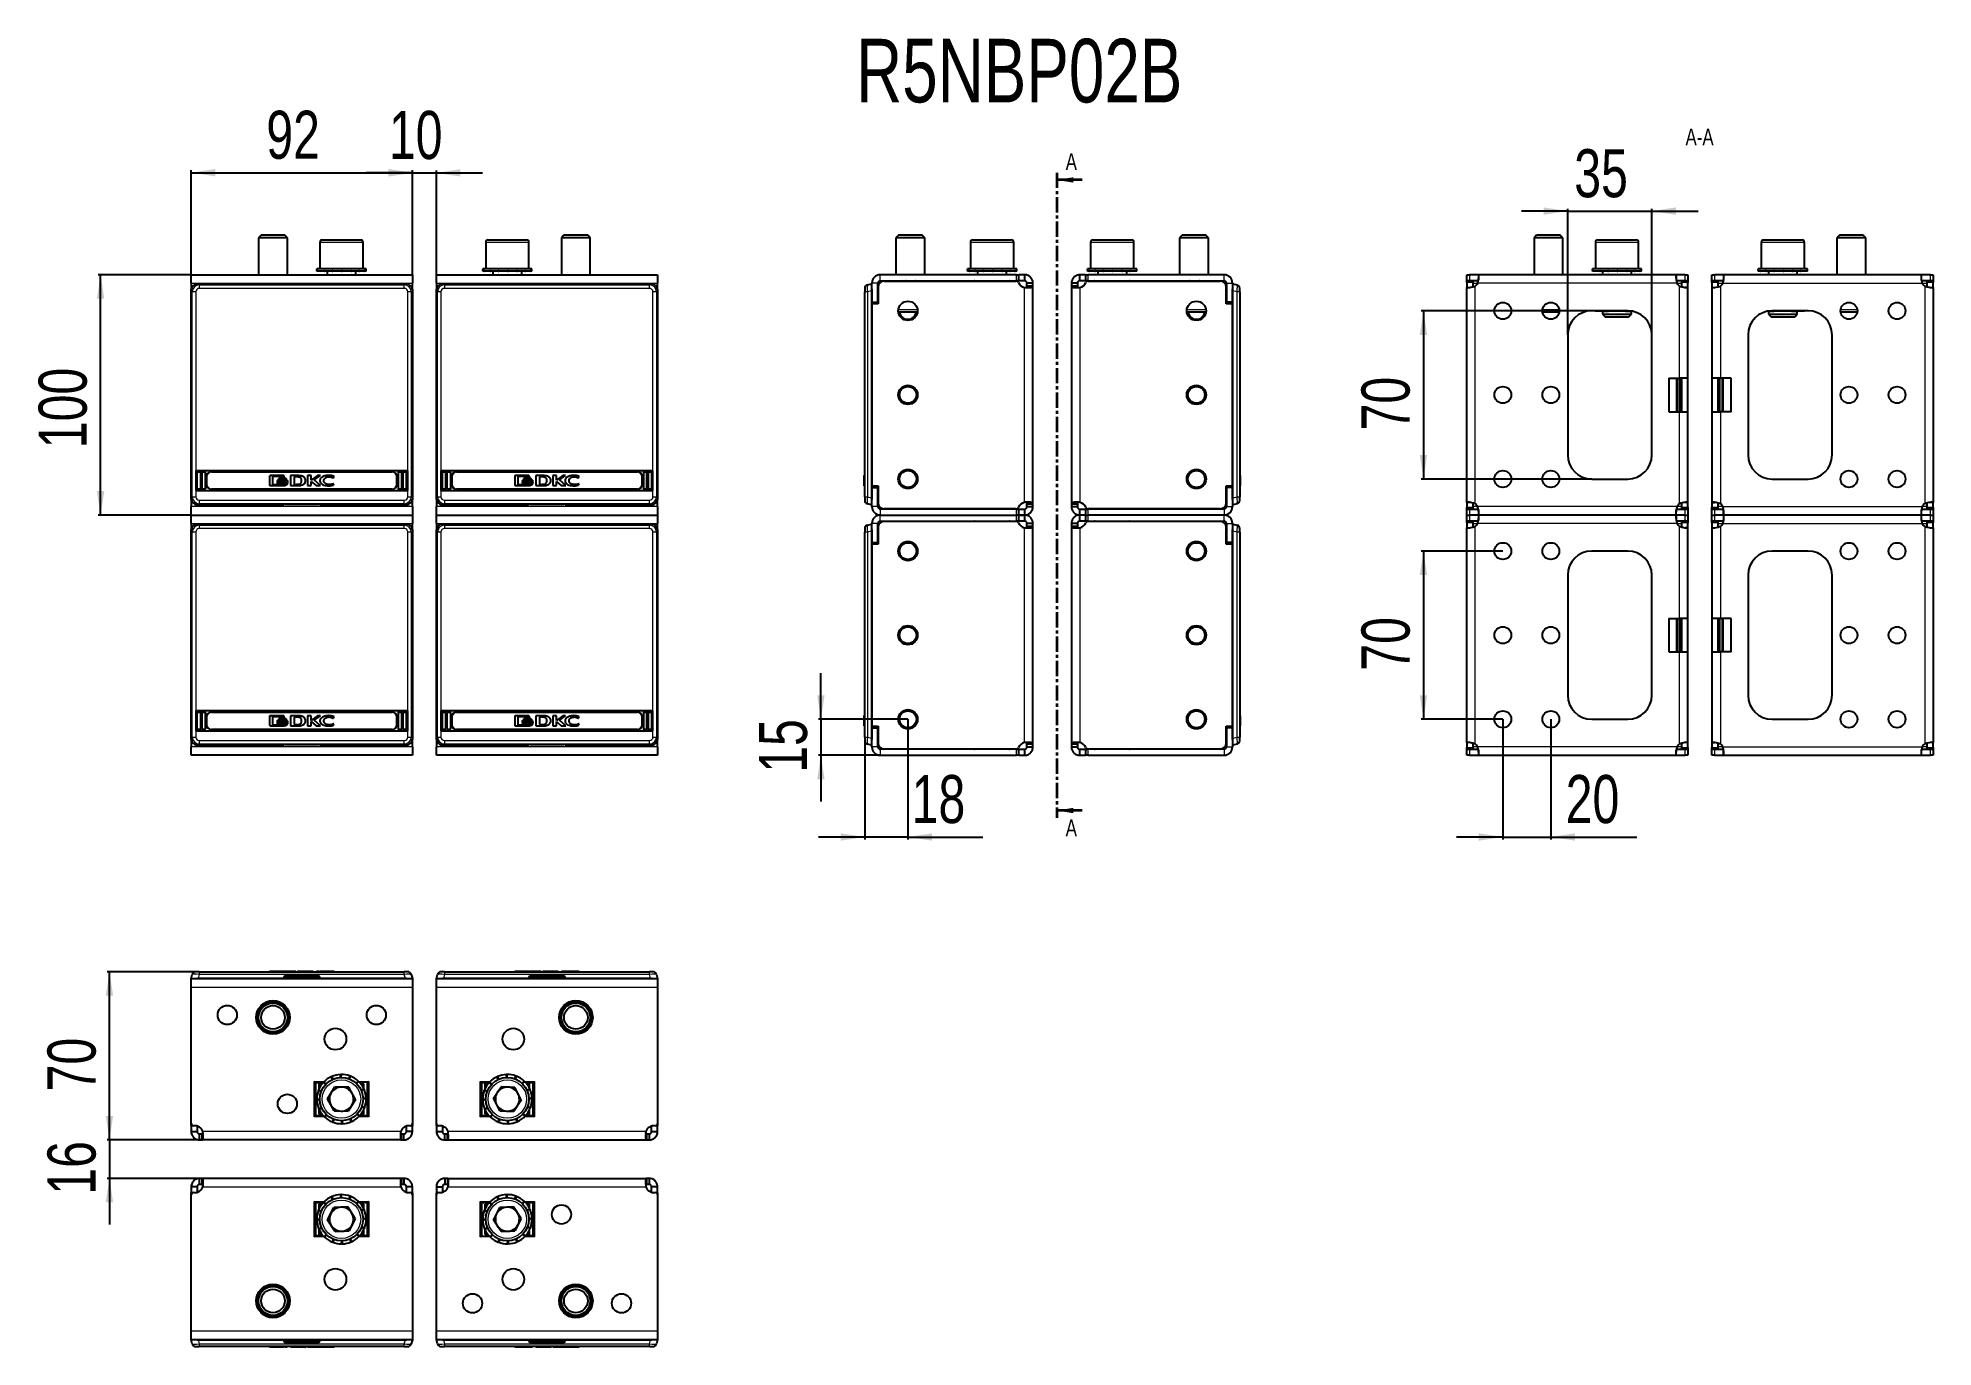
# Model space of a CAD drawing. Header units: millimetres. Extents: x 0 to 788, y 43 to 588.
import ezdxf

# ---------------------------------------------------------------- set-up
doc = ezdxf.new("R2010")
doc.units = ezdxf.units.MM
doc.linetypes.add('CENTER', pattern=[10.16, 6.35, -1.27, 1.27, -1.27])
doc.layers.add('FORMAT', color=7, linetype='Continuous')
doc.styles.add('SLDTEXTSTYLE0', font='TXT', dxfattribs={"width": 0.75})
doc.dimstyles.new('SLDDIMSTYLE0', dxfattribs={"dimtxt": 20, "dimasz": 10, "dimexe": 0, "dimexo": 0.0625, "dimgap": 5, "dimtad": 2, "dimdec": 1, "dimrnd": 1e-09, "dimzin": 12, "dimdsep": 46, "dimtxsty": 'SLDTEXTSTYLE0', "dimsah": 1, "dimcen": 0.09, "dimadec": 0, "dimazin": 3, "dimtfac": 1, "dimtofl": 0, "dimtmove": 0, "dimatfit": 3, "dimfxl": 0, "dimfrac": 2, "dimtolj": 1, "dimtzin": 12, "dimarcsym": 0})
doc.dimstyles.new('SLDDIMSTYLE1', dxfattribs={"dimtxt": 20, "dimasz": 10, "dimexe": 0, "dimexo": 0.0625, "dimgap": 5, "dimtad": 2, "dimdec": 1, "dimrnd": 1e-09, "dimzin": 12, "dimdsep": 46, "dimtxsty": 'SLDTEXTSTYLE0', "dimsah": 1, "dimcen": 0.09, "dimadec": 0, "dimazin": 3, "dimtfac": 1, "dimtmove": 0, "dimatfit": 0, "dimfxl": 0, "dimfrac": 2, "dimtolj": 1, "dimtzin": 12, "dimarcsym": 0})

msp = doc.modelspace()

# ---------------------------------------------------------------- texts
at = {"color": 7, "linetype": 'Continuous', "char_height": 7, "attachment_point": 1, "style": 'SLDTEXTSTYLE0'}
for insert in [(427.16, 539.97), (427.16, 262.71)]:
    msp.add_mtext('A', dxfattribs=dict(at, insert=insert))
at = {"layer": 'FORMAT', "style": 'SLDTEXTSTYLE0'}
for s, insert, char_height, attachment_point in [('R5NBP02B', (339.99, 587.6), 26.458, 1), ('A-A', (690.86, 550.24), 7, 2)]:
    msp.add_mtext(s, dxfattribs=dict(at, insert=insert, char_height=char_height, attachment_point=attachment_point))

# ---------------------------------------------------------------- blocks, each defined once
blk = doc.blocks.new('_D')
at = {"layer": 'FORMAT'}
for p, q in [((63.38, 489.39), (24.69, 489.39)), ((25.69, 389.39), (25.69, 489.39)), ((63.38, 389.39), (24.69, 389.39))]:
    blk.add_line(p, q, dxfattribs=at)
for points in [[(25.69, 489.39), (24.15, 479.39), (27.23, 479.39)], [(25.69, 389.39), (27.23, 399.39), (24.15, 399.39)]]:
    blk.add_solid(points, dxfattribs=at)
at = {"layer": 'FORMAT', "insert": (-0.09, 417.22), "char_height": 20, "attachment_point": 1, "rotation": 90, "style": 'SLDTEXTSTYLE0'}
blk.add_mtext('100', dxfattribs=at)
blk = doc.blocks.new('_D_1')
at = {"layer": 'FORMAT'}
for p, q in [((63.39, 489.4), (63.39, 532.89)), ((63.39, 531.89), (155.39, 531.89)), ((155.39, 489.4), (155.39, 532.89))]:
    blk.add_line(p, q, dxfattribs=at)
for points in [[(63.39, 531.89), (73.39, 530.35), (73.39, 533.43)], [(155.39, 531.89), (145.39, 533.43), (145.39, 530.35)]]:
    blk.add_solid(points, dxfattribs=at)
at = {"layer": 'FORMAT', "insert": (94.61, 557.67), "char_height": 20, "attachment_point": 1, "style": 'SLDTEXTSTYLE0'}
blk.add_mtext('92', dxfattribs=at)
blk = doc.blocks.new('_D_2')
at = {"layer": 'FORMAT'}
for p, q in [((155.39, 531.81), (136.16, 531.81)), ((155.39, 489.4), (155.39, 532.81)), ((155.39, 531.81), (165.39, 531.81)), ((165.39, 489.4), (165.39, 532.81)), ((165.39, 531.81), (184.62, 531.81))]:
    blk.add_line(p, q, dxfattribs=at)
for points in [[(155.39, 531.81), (145.39, 533.34), (145.39, 530.27)], [(165.39, 531.81), (175.39, 530.27), (175.39, 533.34)]]:
    blk.add_solid(points, dxfattribs=at)
at = {"layer": 'FORMAT', "insert": (145.61, 557.59), "char_height": 20, "attachment_point": 1, "style": 'SLDTEXTSTYLE0'}
blk.add_mtext('10', dxfattribs=at)
blk = doc.blocks.new('_D_3')
at = {"layer": 'FORMAT'}
for p, q in [((325.34, 304.39), (325.34, 323.62)), ((361.53, 304.39), (324.34, 304.39)), ((325.34, 304.39), (325.34, 289.39)), ((350.03, 289.39), (324.34, 289.39)), ((325.34, 289.39), (325.34, 270.16))]:
    blk.add_line(p, q, dxfattribs=at)
for points in [[(325.34, 304.39), (326.88, 314.39), (323.8, 314.39)], [(325.34, 289.39), (323.8, 279.39), (326.88, 279.39)]]:
    blk.add_solid(points, dxfattribs=at)
at = {"layer": 'FORMAT', "insert": (299.56, 282.11), "char_height": 20, "attachment_point": 1, "rotation": 90, "style": 'SLDTEXTSTYLE0'}
blk.add_mtext('15', dxfattribs=at)
blk = doc.blocks.new('_D_4')
at = {"layer": 'FORMAT'}
for p, q in [((361.54, 304.38), (361.54, 254.38)), ((343.54, 296.98), (343.54, 254.38)), ((343.54, 255.38), (324.31, 255.38)), ((361.54, 255.38), (343.54, 255.38)), ((361.54, 255.38), (392.63, 255.38))]:
    blk.add_line(p, q, dxfattribs=at)
for points in [[(343.54, 255.38), (333.54, 256.92), (333.54, 253.85)], [(361.54, 255.38), (371.54, 253.85), (371.54, 256.92)]]:
    blk.add_solid(points, dxfattribs=at)
at = {"layer": 'FORMAT', "insert": (363.08, 281.17), "char_height": 20, "attachment_point": 1, "style": 'SLDTEXTSTYLE0'}
blk.add_mtext('18', dxfattribs=at)
blk = doc.blocks.new('_D_5')
at = {"layer": 'FORMAT'}
for p, q in [((65.28, 199.29), (28.38, 199.29)), ((29.38, 129.29), (29.38, 199.29)), ((67.96, 129.29), (28.38, 129.29))]:
    blk.add_line(p, q, dxfattribs=at)
for points in [[(29.38, 199.29), (27.84, 189.29), (30.92, 189.29)], [(29.38, 129.29), (30.92, 139.29), (27.84, 139.29)]]:
    blk.add_solid(points, dxfattribs=at)
at = {"layer": 'FORMAT', "insert": (3.6, 149.51), "char_height": 20, "attachment_point": 1, "rotation": 90, "style": 'SLDTEXTSTYLE0'}
blk.add_mtext('70', dxfattribs=at)
blk = doc.blocks.new('_D_6')
at = {"layer": 'FORMAT'}
for p, q in [((29.38, 129.29), (29.38, 148.52)), ((67.96, 129.29), (28.38, 129.29)), ((29.38, 129.29), (29.38, 113.29)), ((67.96, 113.29), (28.38, 113.29)), ((29.38, 113.29), (29.38, 94.06))]:
    blk.add_line(p, q, dxfattribs=at)
for points in [[(29.38, 129.29), (30.92, 139.29), (27.84, 139.29)], [(29.38, 113.29), (27.84, 103.29), (30.92, 103.29)]]:
    blk.add_solid(points, dxfattribs=at)
at = {"layer": 'FORMAT', "insert": (3.6, 106.51), "char_height": 20, "attachment_point": 1, "rotation": 90, "style": 'SLDTEXTSTYLE0'}
blk.add_mtext('16', dxfattribs=at)
blk = doc.blocks.new('_D_7')
at = {"layer": 'FORMAT'}
for p, q in [((645.99, 474.39), (574.99, 474.39)), ((575.99, 474.39), (575.99, 404.39)), ((645.99, 404.39), (574.99, 404.39))]:
    blk.add_line(p, q, dxfattribs=at)
for points in [[(575.99, 474.39), (574.45, 464.39), (577.53, 464.39)], [(575.99, 404.39), (577.53, 414.39), (574.45, 414.39)]]:
    blk.add_solid(points, dxfattribs=at)
at = {"layer": 'FORMAT', "insert": (550.21, 424.61), "char_height": 20, "attachment_point": 1, "rotation": 90, "style": 'SLDTEXTSTYLE0'}
blk.add_mtext('70', dxfattribs=at)
blk = doc.blocks.new('_D_8')
at = {"layer": 'FORMAT'}
for p, q in [((636, 515.89), (616.77, 515.89)), ((636, 464.4), (636, 516.89)), ((636, 515.89), (671, 515.89)), ((671, 464.4), (671, 516.89)), ((671, 515.89), (690.23, 515.89))]:
    blk.add_line(p, q, dxfattribs=at)
for points in [[(636, 515.89), (626, 517.43), (626, 514.35)], [(671, 515.89), (681, 514.35), (681, 517.43)]]:
    blk.add_solid(points, dxfattribs=at)
at = {"layer": 'FORMAT', "insert": (638.72, 541.67), "char_height": 20, "attachment_point": 1, "style": 'SLDTEXTSTYLE0'}
blk.add_mtext('35', dxfattribs=at)
blk = doc.blocks.new('_D_9')
at = {"layer": 'FORMAT'}
for p, q in [((609, 304.38), (609, 254.38)), ((629, 304.38), (629, 254.38)), ((609, 255.38), (589.77, 255.38)), ((609, 255.38), (629, 255.38)), ((629, 255.38), (664.71, 255.38))]:
    blk.add_line(p, q, dxfattribs=at)
for points in [[(609, 255.38), (599, 256.92), (599, 253.85)], [(629, 255.38), (639, 253.85), (639, 256.92)]]:
    blk.add_solid(points, dxfattribs=at)
at = {"layer": 'FORMAT', "insert": (635.16, 281.17), "char_height": 20, "attachment_point": 1, "style": 'SLDTEXTSTYLE0'}
blk.add_mtext('20', dxfattribs=at)
blk = doc.blocks.new('_D_10')
at = {"layer": 'FORMAT'}
for p, q in [((608.99, 374.39), (574.99, 374.39)), ((575.99, 374.39), (575.99, 304.39)), ((608.99, 304.39), (574.99, 304.39))]:
    blk.add_line(p, q, dxfattribs=at)
for points in [[(575.99, 374.39), (574.45, 364.39), (577.53, 364.39)], [(575.99, 304.39), (577.53, 314.39), (574.45, 314.39)]]:
    blk.add_solid(points, dxfattribs=at)
at = {"layer": 'FORMAT', "insert": (550.21, 324.61), "char_height": 20, "attachment_point": 1, "rotation": 90, "style": 'SLDTEXTSTYLE0'}
blk.add_mtext('70', dxfattribs=at)

# ---------------------------------------------------------------- dimensions: what is measured, and where the dimension line sits
at = {"layer": 'FORMAT'}
for base, p1, p2, angle, dimstyle, picture, middle in [((155.39, 531.89), (63.39, 489.39), (155.39, 489.39), 0, 'SLDDIMSTYLE0', '_D_1', (109.39, 531.89)), ((165.39, 531.81), (155.39, 489.39), (165.39, 489.39), 0, 'SLDDIMSTYLE1', '_D_2', (160.39, 531.81)), ((25.69, 489.39), (63.39, 389.39), (63.39, 489.39), 90, 'SLDDIMSTYLE0', '_D', (25.69, 439.39)), ((575.99, 404.39), (646, 474.39), (646, 404.39), 90, 'SLDDIMSTYLE0', '_D_7', (575.99, 439.39)), ((575.99, 304.39), (609, 374.39), (609, 304.39), 90, 'SLDDIMSTYLE0', '_D_10', (575.99, 339.39)), ((325.34, 289.39), (361.54, 304.39), (350.04, 289.39), 90, 'SLDDIMSTYLE1', '_D_3', (325.34, 296.89)), ((343.54, 255.38), (361.54, 304.39), (343.54, 296.99), 0, 'SLDDIMSTYLE1', '_D_4', (377.86, 255.38)), ((29.38, 199.29), (67.97, 129.29), (65.29, 199.29), 90, 'SLDDIMSTYLE0', '_D_5', (29.38, 164.29)), ((29.38, 113.29), (67.97, 129.29), (67.97, 113.29), 90, 'SLDDIMSTYLE1', '_D_6', (29.38, 121.29))]:
    dim = msp.add_linear_dim(base=base, p1=p1, p2=p2, angle=angle, dimstyle=dimstyle, dxfattribs=at)
    dim.commit()
    dim.dimension.update_dxf_attribs({"geometry": picture, "text_midpoint": middle, "dimtype": 160})
for base, p1, p2, picture, middle in [((671, 515.89), (636, 464.39), (671, 464.39), '_D_8', (653.5, 515.89)), ((629, 255.38), (609, 304.39), (629, 304.39), '_D_9', (649.94, 255.38))]:
    dim = msp.add_linear_dim(base=base, p1=p1, p2=p2, dimstyle='SLDDIMSTYLE1', dxfattribs=at)
    dim.commit()
    dim.dimension.update_dxf_attribs({"geometry": picture, "text_midpoint": middle, "dimtype": 160})

# ---------------------------------------------------------------- linework, layer by layer
at = {"color": 7, "linetype": 'CENTER', "lineweight": 35}
msp.add_line((423.41, 531.87), (423.41, 263.4), dxfattribs=at)
at = {"color": 7, "linetype": 'Continuous', "lineweight": 35}
for p, q in [((434.05, 528.87), (423.41, 528.87)), ((434.05, 266.4), (423.41, 266.4))]:
    msp.add_line(p, q, dxfattribs=at)
at = {"color": 7, "linetype": 'Continuous', "lineweight": 25}
for p, q in [((92.46, 505.89), (91.39, 504.82)), ((91.39, 504.82), (91.39, 489.39)), ((103.39, 504.82), (91.39, 504.82)), ((102.31, 505.89), (92.46, 505.89)), ((103.39, 504.82), (102.31, 505.89)), ((103.39, 489.39), (103.39, 504.82)), ((218.46, 505.89), (217.39, 504.82)), ((217.39, 504.82), (217.39, 489.39)), ((229.39, 504.82), (217.39, 504.82)), ((228.31, 505.89), (218.46, 505.89)), ((229.39, 504.82), (228.31, 505.89)), ((229.39, 489.39), (229.39, 504.82)), ((357.62, 505.89), (356.54, 504.82)), ((356.54, 504.82), (356.54, 489.39)), ((368.54, 504.82), (356.54, 504.82)), ((367.47, 505.89), (357.62, 505.89)), ((368.54, 504.82), (367.47, 505.89)), ((368.54, 489.39), (368.54, 504.82)), ((475.62, 505.89), (474.54, 504.82)), ((474.54, 504.82), (474.54, 489.39)), ((486.54, 504.82), (474.54, 504.82)), ((485.47, 505.89), (475.62, 505.89)), ((486.54, 504.82), (485.47, 505.89)), ((486.54, 489.39), (486.54, 504.82)), ((623.07, 505.89), (622, 504.82)), ((622, 504.82), (622, 489.39)), ((634, 504.82), (622, 504.82)), ((632.92, 505.89), (623.07, 505.89)), ((634, 504.82), (632.92, 505.89)), ((634, 489.39), (634, 504.82)), ((749.07, 505.89), (748, 504.82)), ((748, 504.82), (748, 489.39)), ((760, 504.82), (748, 504.82)), ((758.92, 505.89), (749.07, 505.89)), ((760, 504.82), (758.92, 505.89)), ((760, 489.39), (760, 504.82)), ((116.89, 502.89), (116.89, 491.89)), ((117.89, 503.89), (126.31, 503.89)), ((126.31, 503.89), (133.89, 503.89)), ((134.89, 491.89), (134.89, 502.89)), ((185.89, 502.89), (185.89, 491.89)), ((186.89, 503.89), (195.32, 503.89)), ((195.32, 503.89), (202.89, 503.89)), ((203.89, 491.89), (203.89, 502.89)), ((387.54, 502.89), (387.54, 491.89)), ((388.54, 503.89), (404.54, 503.89)), ((404.54, 503.89), (404.54, 503.89)), ((405.54, 491.89), (405.54, 502.89)), ((437.54, 502.89), (437.54, 491.89)), ((438.54, 503.89), (454.54, 503.89)), ((455.54, 491.89), (455.54, 502.89)), ((647.5, 502.89), (647.5, 491.89)), ((648.5, 503.89), (656.31, 503.89)), ((656.31, 503.89), (664.5, 503.89)), ((665.5, 491.89), (665.5, 502.89)), ((716.5, 502.89), (716.5, 491.89)), ((717.5, 503.89), (725.03, 503.89)), ((725.03, 503.89), (733.5, 503.89)), ((734.5, 491.89), (734.5, 502.89)), ((63.39, 489.39), (155.39, 489.39)), ((63.39, 485.89), (63.39, 489.39)), ((115.64, 491.89), (115.64, 490.89)), ((115.64, 491.89), (115.64, 491.64)), ((116.44, 491.89), (115.64, 491.89)), ((115.64, 491.89), (115.64, 491.89)), ((115.64, 490.89), (115.64, 491.14)), ((116.44, 490.89), (115.64, 490.89)), ((115.64, 490.89), (115.64, 490.89)), ((116.44, 491.89), (116.54, 491.89)), ((116.44, 490.89), (116.54, 490.89)), ((116.54, 491.89), (116.54, 491.64)), ((118.67, 491.89), (116.54, 491.89)), ((116.54, 490.89), (116.54, 491.14)), ((118.67, 490.89), (116.54, 490.89)), ((118.67, 491.89), (118.85, 491.89)), ((118.67, 490.89), (118.85, 490.89)), ((118.85, 491.89), (118.85, 491.64)), ((122.01, 491.89), (118.85, 491.89)), ((118.85, 490.89), (118.85, 491.14)), ((122.01, 490.89), (118.85, 490.89)), ((119.89, 490.89), (119.89, 489.39)), ((122.01, 491.89), (122.24, 491.89)), ((122.01, 490.89), (122.24, 490.89)), ((122.24, 491.89), (122.24, 491.64)), ((125.94, 491.89), (122.24, 491.89)), ((122.24, 490.89), (122.24, 491.14)), ((125.94, 490.89), (122.24, 490.89)), ((125.94, 491.89), (126.11, 491.89)), ((125.94, 491.89), (126.03, 491.89)), ((125.94, 490.89), (126.11, 490.89)), ((126.11, 490.89), (126.19, 490.89)), ((126.15, 491.89), (126.19, 491.89)), ((126.19, 491.89), (126.19, 491.64)), ((129.86, 491.89), (126.19, 491.89)), ((126.19, 490.89), (126.19, 491.14)), ((129.86, 490.89), (126.19, 490.89)), ((129.86, 491.89), (130.09, 491.89)), ((129.86, 490.89), (130.09, 490.89)), ((130.09, 491.89), (130.09, 491.64)), ((133.17, 491.89), (130.09, 491.89)), ((130.09, 490.89), (130.09, 491.14)), ((133.17, 490.89), (130.09, 490.89)), ((131.89, 489.39), (131.89, 490.89)), ((133.17, 491.89), (133.34, 491.89)), ((133.17, 490.89), (133.34, 490.89)), ((133.34, 491.89), (133.34, 491.64)), ((135.38, 491.89), (133.34, 491.89)), ((133.34, 490.89), (133.34, 491.14)), ((135.38, 490.89), (133.34, 490.89)), ((135.38, 491.89), (135.47, 491.89)), ((135.38, 490.89), (135.47, 490.89)), ((135.47, 491.89), (135.47, 491.64)), ((136.14, 491.89), (135.47, 491.89)), ((135.47, 490.89), (135.47, 491.14)), ((136.14, 490.89), (135.47, 490.89)), ((136.14, 490.89), (136.14, 491.89)), ((155.39, 489.39), (155.39, 485.89)), ((165.39, 485.89), (165.39, 489.39)), ((165.39, 489.39), (257.39, 489.39)), ((184.64, 491.89), (184.64, 490.89)), ((184.64, 491.89), (184.64, 491.64)), ((185.45, 491.89), (184.64, 491.89)), ((184.64, 491.89), (184.64, 491.89)), ((184.64, 490.89), (184.64, 491.14)), ((185.45, 490.89), (184.64, 490.89)), ((184.64, 490.89), (184.64, 490.89)), ((185.45, 491.89), (185.56, 491.89)), ((185.45, 490.89), (185.56, 490.89)), ((185.56, 491.89), (185.56, 491.64)), ((187.71, 491.89), (185.56, 491.89)), ((185.56, 490.89), (185.56, 491.14)), ((187.71, 490.89), (185.56, 490.89)), ((187.71, 491.89), (187.89, 491.89)), ((187.71, 490.89), (187.89, 490.89)), ((187.89, 491.89), (187.89, 491.64)), ((191.06, 491.89), (187.89, 491.89)), ((187.89, 490.89), (187.89, 491.14)), ((191.06, 490.89), (187.89, 490.89)), ((188.89, 490.89), (188.89, 489.39)), ((191.06, 491.89), (191.29, 491.89)), ((191.06, 490.89), (191.29, 490.89)), ((191.29, 491.89), (191.29, 491.64)), ((194.99, 491.89), (191.29, 491.89)), ((191.29, 490.89), (191.29, 491.14)), ((194.99, 490.89), (191.29, 490.89)), ((194.99, 491.89), (195.07, 491.89)), ((194.99, 490.89), (195.15, 490.89)), ((195.15, 490.89), (195.23, 490.89)), ((195.19, 491.89), (195.23, 491.89)), ((195.23, 491.89), (195.23, 491.64)), ((198.9, 491.89), (195.23, 491.89)), ((195.23, 490.89), (195.23, 491.14)), ((198.9, 490.89), (195.23, 490.89)), ((198.9, 491.89), (199.13, 491.89)), ((198.9, 490.89), (199.13, 490.89)), ((199.13, 491.89), (199.13, 491.64)), ((202.2, 491.89), (199.13, 491.89)), ((199.13, 490.89), (199.13, 491.14)), ((202.2, 490.89), (199.13, 490.89)), ((200.89, 489.39), (200.89, 490.89)), ((202.2, 491.89), (202.38, 491.89)), ((202.2, 490.89), (202.38, 490.89)), ((202.38, 491.89), (202.38, 491.64)), ((204.39, 491.89), (202.38, 491.89)), ((202.38, 490.89), (202.38, 491.14)), ((204.39, 490.89), (202.38, 490.89)), ((204.39, 491.89), (204.48, 491.89)), ((204.39, 490.89), (204.48, 490.89)), ((204.48, 491.89), (204.48, 491.64)), ((205.14, 491.89), (204.48, 491.89)), ((204.48, 490.89), (204.48, 491.14)), ((205.14, 490.89), (204.48, 490.89)), ((205.14, 490.89), (205.14, 491.89)), ((257.39, 489.39), (257.39, 485.89)), ((406.64, 489.39), (350.04, 489.39)), ((386.29, 491.89), (386.29, 490.89)), ((386.29, 491.89), (386.3, 491.89)), ((386.29, 490.89), (386.3, 490.89)), ((386.3, 491.89), (386.3, 491.64)), ((387.13, 491.89), (386.3, 491.89)), ((386.3, 490.89), (386.3, 491.14)), ((387.13, 490.89), (386.3, 490.89)), ((387.13, 491.89), (387.23, 491.89)), ((387.13, 490.89), (387.23, 490.89)), ((387.23, 491.89), (387.23, 491.64)), ((389.4, 491.89), (387.23, 491.89)), ((387.23, 490.89), (387.23, 491.14)), ((389.4, 490.89), (387.23, 490.89)), ((389.4, 491.89), (389.58, 491.89)), ((389.4, 490.89), (389.58, 490.89)), ((389.58, 491.89), (389.58, 491.64)), ((392.76, 491.89), (389.58, 491.89)), ((389.58, 490.89), (389.58, 491.14)), ((392.76, 490.89), (389.58, 490.89)), ((390.54, 490.89), (390.54, 489.39)), ((392.76, 491.89), (392.99, 491.89)), ((392.76, 490.89), (392.99, 490.89)), ((392.99, 491.89), (392.99, 491.64)), ((396.69, 491.89), (392.99, 491.89)), ((392.99, 490.89), (392.99, 491.14)), ((396.69, 490.89), (392.99, 490.89)), ((396.69, 491.89), (396.76, 491.89)), ((396.69, 490.89), (396.84, 490.89)), ((396.84, 490.89), (396.94, 490.89)), ((396.89, 491.89), (396.94, 491.89)), ((396.94, 491.89), (396.94, 491.64)), ((400.6, 491.89), (396.94, 491.89)), ((396.94, 490.89), (396.94, 491.14)), ((400.6, 490.89), (396.94, 490.89)), ((400.6, 491.89), (400.83, 491.89)), ((400.6, 490.89), (400.83, 490.89)), ((400.83, 491.89), (400.83, 491.64)), ((403.89, 491.89), (400.83, 491.89)), ((400.83, 490.89), (400.83, 491.14)), ((403.89, 490.89), (400.83, 490.89)), ((402.54, 489.39), (402.54, 490.89)), ((403.89, 491.89), (404.07, 491.89)), ((403.89, 490.89), (404.07, 490.89)), ((404.07, 491.89), (404.07, 491.64)), ((406.07, 491.89), (404.07, 491.89)), ((404.07, 490.89), (404.07, 491.14)), ((406.07, 490.89), (404.07, 490.89)), ((406.07, 491.89), (406.16, 491.89)), ((406.07, 490.89), (406.16, 490.89)), ((406.16, 491.89), (406.16, 491.64)), ((406.79, 491.89), (406.16, 491.89)), ((406.16, 490.89), (406.16, 491.14)), ((406.79, 490.89), (406.16, 490.89)), ((406.64, 489.39), (407.64, 489.39)), ((406.79, 490.89), (406.79, 491.89)), ((406.79, 491.89), (406.79, 491.89)), ((406.79, 490.89), (406.79, 490.89)), ((407.64, 486.89), (407.64, 489.39)), ((410.04, 489.39), (407.64, 489.39)), ((410.04, 489.39), (410.04, 486.89)), ((433.04, 486.89), (433.04, 489.39)), ((435.45, 489.39), (433.04, 489.39)), ((435.44, 489.39), (435.44, 486.89)), ((435.44, 489.39), (436.44, 489.39)), ((436.29, 491.89), (436.29, 490.89)), ((436.29, 491.89), (436.3, 491.89)), ((436.29, 490.89), (436.3, 490.89)), ((436.3, 491.89), (436.3, 491.64)), ((437.09, 491.89), (436.3, 491.89)), ((436.3, 490.89), (436.3, 491.14)), ((437.09, 490.89), (436.3, 490.89)), ((493.04, 489.39), (436.44, 489.39)), ((437.09, 491.89), (437.19, 491.89)), ((437.09, 490.89), (437.19, 490.89)), ((437.19, 491.89), (437.19, 491.64)), ((439.33, 491.89), (437.19, 491.89)), ((437.19, 490.89), (437.19, 491.14)), ((439.33, 490.89), (437.19, 490.89)), ((439.33, 491.89), (439.51, 491.89)), ((439.33, 490.89), (439.51, 490.89)), ((439.51, 491.89), (439.51, 491.64)), ((442.67, 491.89), (439.51, 491.89)), ((439.51, 490.89), (439.51, 491.14)), ((442.67, 490.89), (439.51, 490.89)), ((440.54, 490.89), (440.54, 489.39)), ((442.67, 491.89), (442.9, 491.89)), ((442.67, 490.89), (442.9, 490.89)), ((442.9, 491.89), (442.9, 491.64)), ((446.6, 491.89), (442.9, 491.89)), ((442.9, 490.89), (442.9, 491.14)), ((446.6, 490.89), (442.9, 490.89)), ((446.6, 491.89), (446.78, 491.89)), ((446.6, 491.89), (446.68, 491.89)), ((446.6, 490.89), (446.77, 490.89)), ((446.77, 490.89), (446.84, 490.89)), ((446.81, 491.89), (446.84, 491.89)), ((446.84, 491.89), (446.84, 491.64)), ((450.51, 491.89), (446.84, 491.89)), ((446.84, 490.89), (446.84, 491.14)), ((450.51, 490.89), (446.84, 490.89)), ((450.51, 491.89), (450.74, 491.89)), ((450.51, 490.89), (450.74, 490.89)), ((450.74, 491.89), (450.74, 491.64)), ((453.83, 491.89), (450.74, 491.89)), ((450.74, 490.89), (450.74, 491.14)), ((453.83, 490.89), (450.74, 490.89)), ((452.54, 489.39), (452.54, 490.89)), ((453.83, 491.89), (454, 491.89)), ((453.83, 490.89), (454, 490.89)), ((454, 491.89), (454, 491.64)), ((456.03, 491.89), (454, 491.89)), ((454, 490.89), (454, 491.14)), ((456.03, 490.89), (454, 490.89)), ((456.03, 491.89), (456.12, 491.89)), ((456.03, 490.89), (456.12, 490.89)), ((456.12, 491.89), (456.12, 491.64)), ((456.79, 491.89), (456.12, 491.89)), ((456.12, 490.89), (456.12, 491.14)), ((456.79, 490.89), (456.12, 490.89)), ((456.79, 490.89), (456.79, 491.89)), ((594, 486.89), (594, 489.39)), ((594, 489.39), (595.11, 489.39)), ((598.83, 489.39), (595.11, 489.39)), ((681.17, 489.39), (598.83, 489.39)), ((598.83, 489.39), (598.83, 487.18)), ((646.25, 491.89), (646.25, 490.89)), ((646.25, 491.89), (646.26, 491.89)), ((646.25, 490.89), (646.26, 490.89)), ((646.26, 491.89), (646.26, 491.64)), ((647.08, 491.89), (646.26, 491.89)), ((646.26, 490.89), (646.26, 491.14)), ((647.08, 490.89), (646.26, 490.89)), ((647.08, 491.89), (647.19, 491.89)), ((647.08, 490.89), (647.19, 490.89)), ((647.19, 491.89), (647.19, 491.64)), ((649.35, 491.89), (647.19, 491.89)), ((647.19, 490.89), (647.19, 491.14)), ((649.35, 490.89), (647.19, 490.89)), ((649.35, 491.89), (649.53, 491.89)), ((649.35, 490.89), (649.53, 490.89)), ((649.53, 491.89), (649.53, 491.64)), ((652.71, 491.89), (649.53, 491.89)), ((649.53, 490.89), (649.53, 491.14)), ((652.71, 490.89), (649.53, 490.89)), ((650.5, 490.89), (650.5, 489.39)), ((652.71, 491.89), (652.94, 491.89)), ((652.71, 490.89), (652.94, 490.89)), ((652.94, 491.89), (652.94, 491.64)), ((656.64, 491.89), (652.94, 491.89)), ((652.94, 490.89), (652.94, 491.14)), ((656.64, 490.89), (652.94, 490.89)), ((656.64, 491.89), (656.81, 491.89)), ((656.64, 491.89), (656.72, 491.89)), ((656.64, 490.89), (656.8, 490.89)), ((656.8, 490.89), (656.89, 490.89)), ((656.84, 491.89), (656.89, 491.89)), ((656.89, 491.89), (656.89, 491.64)), ((660.55, 491.89), (656.89, 491.89)), ((656.89, 490.89), (656.89, 491.14)), ((660.55, 490.89), (656.89, 490.89)), ((660.55, 491.89), (660.78, 491.89)), ((660.55, 490.89), (660.78, 490.89)), ((660.78, 491.89), (660.78, 491.64)), ((663.85, 491.89), (660.78, 491.89)), ((660.78, 490.89), (660.78, 491.14)), ((663.85, 490.89), (660.78, 490.89)), ((662.5, 489.39), (662.5, 490.89)), ((663.85, 491.89), (664.02, 491.89)), ((663.85, 490.89), (664.02, 490.89)), ((664.02, 491.89), (664.02, 491.64)), ((666.02, 491.89), (664.02, 491.89)), ((664.02, 490.89), (664.02, 491.14)), ((666.02, 490.89), (664.02, 490.89)), ((666.02, 491.89), (666.11, 491.89)), ((666.02, 490.89), (666.11, 490.89)), ((666.11, 491.89), (666.11, 491.64)), ((666.75, 491.89), (666.11, 491.89)), ((666.11, 490.89), (666.11, 491.14)), ((666.75, 490.89), (666.11, 490.89)), ((666.75, 490.89), (666.75, 491.89)), ((681.17, 489.39), (681.17, 487.09)), ((684.89, 489.39), (681.17, 489.39)), ((684.89, 489.39), (686, 489.39)), ((686, 489.39), (686, 486.89)), ((696, 486.89), (696, 489.39)), ((696, 489.39), (697.11, 489.39)), ((700.83, 489.39), (697.11, 489.39)), ((700.83, 489.39), (700.83, 487.18)), ((783.17, 489.39), (700.83, 489.39)), ((715.25, 491.89), (715.25, 490.89)), ((715.25, 491.89), (715.25, 491.64)), ((716.08, 491.89), (715.25, 491.89)), ((715.25, 491.89), (715.25, 491.89)), ((715.25, 490.89), (715.25, 491.14)), ((716.08, 490.89), (715.25, 490.89)), ((715.25, 490.89), (715.25, 490.89)), ((716.08, 491.89), (716.18, 491.89)), ((716.08, 490.89), (716.18, 490.89)), ((716.18, 491.89), (716.18, 491.64)), ((718.35, 491.89), (716.18, 491.89)), ((716.18, 490.89), (716.18, 491.14)), ((718.35, 490.89), (716.18, 490.89)), ((718.35, 491.89), (718.53, 491.89)), ((718.35, 490.89), (718.53, 490.89)), ((718.53, 491.89), (718.53, 491.64)), ((721.71, 491.89), (718.53, 491.89)), ((718.53, 490.89), (718.53, 491.14)), ((721.71, 490.89), (718.53, 490.89)), ((719.5, 490.89), (719.5, 489.39)), ((721.71, 491.89), (721.94, 491.89)), ((721.71, 490.89), (721.94, 490.89)), ((721.94, 491.89), (721.94, 491.64)), ((725.64, 491.89), (721.94, 491.89)), ((721.94, 490.89), (721.94, 491.14)), ((725.64, 490.89), (721.94, 490.89)), ((725.64, 491.89), (725.8, 491.89)), ((725.64, 491.89), (725.71, 491.89)), ((725.64, 490.89), (725.79, 490.89)), ((725.79, 490.89), (725.89, 490.89)), ((725.84, 491.89), (725.89, 491.89)), ((725.89, 491.89), (725.89, 491.64)), ((729.55, 491.89), (725.89, 491.89)), ((725.89, 490.89), (725.89, 491.14)), ((729.55, 490.89), (725.89, 490.89)), ((729.55, 491.89), (729.78, 491.89)), ((729.55, 490.89), (729.78, 490.89)), ((729.78, 491.89), (729.78, 491.64)), ((732.84, 491.89), (729.78, 491.89)), ((729.78, 490.89), (729.78, 491.14)), ((732.84, 490.89), (729.78, 490.89)), ((731.5, 489.39), (731.5, 490.89)), ((732.84, 491.89), (733.02, 491.89)), ((732.84, 490.89), (733.02, 490.89)), ((733.02, 491.89), (733.02, 491.64)), ((735.02, 491.89), (733.02, 491.89)), ((733.02, 490.89), (733.02, 491.14)), ((735.02, 490.89), (733.02, 490.89)), ((735.02, 491.89), (735.11, 491.89)), ((735.02, 490.89), (735.11, 490.89)), ((735.11, 491.89), (735.11, 491.64)), ((735.75, 491.89), (735.11, 491.89)), ((735.11, 490.89), (735.11, 491.14)), ((735.75, 490.89), (735.11, 490.89)), ((735.75, 490.89), (735.75, 491.89)), ((783.17, 487.09), (783.17, 489.39)), ((786.89, 489.39), (783.17, 489.39)), ((786.89, 489.39), (788, 489.39)), ((788, 489.39), (788, 486.89)), ((63.39, 485.89), (63.39, 483.37)), ((63.39, 482.74), (63.39, 483.37)), ((63.39, 396.54), (63.39, 482.74)), ((65.66, 485.64), (66.28, 485.64)), ((66.28, 485.64), (101.89, 485.64)), ((101.89, 485.64), (101.89, 485.51)), ((102.39, 485.37), (116.39, 485.37)), ((116.89, 485.51), (116.89, 485.64)), ((116.89, 485.64), (152.49, 485.64)), ((152.49, 485.64), (153.11, 485.64)), ((155.39, 483.37), (155.39, 485.89)), ((155.39, 483.37), (155.39, 482.74)), ((155.39, 482.74), (155.39, 396.54)), ((165.39, 485.89), (165.39, 483.37)), ((165.39, 482.74), (165.39, 483.37)), ((165.39, 396.54), (165.39, 482.74)), ((167.66, 485.64), (168.28, 485.64)), ((168.28, 485.64), (203.89, 485.64)), ((203.89, 485.64), (203.89, 485.51)), ((204.39, 485.37), (218.39, 485.37)), ((218.89, 485.51), (218.89, 485.64)), ((218.89, 485.64), (254.49, 485.64)), ((254.49, 485.64), (255.11, 485.64)), ((257.39, 483.37), (257.39, 485.89)), ((257.39, 483.37), (257.39, 482.74)), ((257.39, 482.74), (257.39, 396.54)), ((343.54, 483.74), (343.54, 482.29)), ((343.54, 407.84), (343.54, 482.29)), ((344.65, 485.19), (346.34, 485.64)), ((346.34, 485.64), (346.54, 485.64)), ((346.34, 482.74), (346.34, 396.54)), ((346.54, 477.94), (346.54, 485.89)), ((346.54, 483.37), (346.54, 395.92)), ((349.04, 477.94), (349.04, 485.89)), ((349.14, 484.29), (349.14, 477.29)), ((350.04, 486.89), (406.64, 486.89)), ((351.64, 486.79), (406.62, 486.79)), ((352.29, 486.89), (352.29, 486.79)), ((352.59, 486.89), (352.59, 486.79)), ((354.27, 486.89), (354.27, 486.79)), ((357.22, 486.89), (357.22, 486.79)), ((360.98, 486.89), (360.98, 486.79)), ((364.97, 486.89), (364.97, 486.79)), ((368.6, 486.89), (368.6, 486.79)), ((371.3, 486.89), (371.3, 486.79)), ((372.67, 486.89), (372.67, 486.79)), ((372.79, 486.79), (372.79, 486.89)), ((407.64, 486.89), (406.64, 486.89)), ((410.04, 486.89), (407.64, 486.89)), ((413.54, 485.89), (411.04, 485.89)), ((411.04, 484.67), (411.04, 485.89)), ((413.54, 484.67), (411.04, 484.67)), ((413.54, 484.67), (413.54, 485.89)), ((413.54, 394.11), (413.54, 484.67)), ((429.54, 485.89), (429.54, 484.67)), ((432.04, 485.89), (429.54, 485.89)), ((429.54, 484.67), (429.54, 394.11)), ((432.04, 484.67), (429.54, 484.67)), ((432.04, 485.89), (432.04, 484.67)), ((435.45, 486.89), (433.04, 486.89)), ((436.44, 486.89), (435.44, 486.89)), ((436.44, 486.89), (493.04, 486.89)), ((436.47, 486.79), (491.44, 486.79)), ((470.29, 486.89), (470.29, 486.79)), ((470.59, 486.89), (470.59, 486.79)), ((472.27, 486.89), (472.27, 486.79)), ((475.22, 486.89), (475.22, 486.79)), ((478.98, 486.89), (478.98, 486.79)), ((482.97, 486.89), (482.97, 486.79)), ((486.6, 486.89), (486.6, 486.79)), ((489.3, 486.89), (489.3, 486.79)), ((490.67, 486.89), (490.67, 486.79)), ((490.79, 486.79), (490.79, 486.89)), ((493.94, 477.29), (493.94, 484.29)), ((494.04, 485.89), (494.04, 477.94)), ((496.54, 485.89), (496.54, 477.94)), ((496.54, 485.64), (496.74, 485.64)), ((496.54, 395.92), (496.54, 483.37)), ((496.74, 485.64), (498.43, 485.19)), ((496.74, 396.54), (496.74, 482.74)), ((499.54, 482.29), (499.54, 483.74)), ((499.54, 482.29), (499.54, 407.84)), ((595.11, 486.89), (594, 486.89)), ((594, 486.89), (594, 486.79)), ((594, 486.79), (596.5, 486.79)), ((594, 486.18), (594, 486.79)), ((594, 486.18), (594, 484.12)), ((594, 394.67), (594, 484.12)), ((594, 484.12), (595.09, 484.12)), ((598.83, 486.89), (595.11, 486.89)), ((596.5, 486.79), (596.5, 486.18)), ((596.5, 486.18), (596.5, 484.36)), ((684.89, 486.89), (681.17, 486.89)), ((683.5, 486.79), (686, 486.79)), ((683.5, 486.18), (683.5, 486.79)), ((683.5, 484.34), (683.5, 486.18)), ((686, 484.12), (684.87, 484.12)), ((686, 486.89), (684.89, 486.89)), ((686, 486.79), (686, 486.89)), ((686, 486.79), (686, 486.18)), ((686, 484.12), (686, 486.18)), ((686, 446.39), (686, 484.12)), ((697.11, 486.89), (696, 486.89)), ((696, 486.89), (696, 486.79)), ((696, 486.79), (698.5, 486.79)), ((696, 486.18), (696, 486.79)), ((696, 486.18), (696, 484.12)), ((696, 484.12), (697.09, 484.12)), ((696, 484.12), (696, 446.39)), ((700.83, 486.89), (697.11, 486.89)), ((698.5, 486.79), (698.5, 486.18)), ((698.5, 486.18), (698.5, 484.36)), ((786.89, 486.89), (783.17, 486.89)), ((785.5, 486.79), (788, 486.79)), ((785.5, 486.18), (785.5, 486.79)), ((785.5, 484.34), (785.5, 486.18)), ((786.87, 484.12), (788, 484.12)), ((788, 486.89), (786.89, 486.89)), ((788, 486.79), (788, 486.89)), ((788, 486.79), (788, 486.18)), ((788, 484.12), (788, 486.18)), ((788, 484.12), (788, 394.67)), ((346.54, 477.94), (349.04, 477.94)), ((346.54, 401.49), (346.54, 477.29)), ((349.14, 477.29), (346.54, 477.29)), ((349.14, 478.87), (349.04, 478.66)), ((365.51, 473.89), (357.57, 473.89)), ((485.51, 473.89), (477.57, 473.89)), ((493.94, 478.87), (494.04, 478.66)), ((496.54, 477.29), (493.94, 477.29)), ((496.54, 477.94), (494.04, 477.94)), ((496.54, 477.29), (496.54, 401.49)), ((632.46, 473.89), (625.53, 473.89)), ((661, 474.39), (646, 474.39)), ((647.67, 474.29), (647.65, 474.29)), ((647.67, 474.29), (647.67, 474.29)), ((647.77, 474.29), (647.67, 474.29)), ((647.77, 474.39), (647.77, 474.29)), ((651.02, 474.29), (647.77, 474.29)), ((650.5, 474.29), (650.5, 472.97)), ((651.02, 474.29), (652.92, 474.29)), ((653.48, 474.29), (652.92, 474.29)), ((659.52, 474.29), (653.48, 474.29)), ((660.07, 474.29), (659.52, 474.29)), ((660.07, 474.29), (661.97, 474.29)), ((662.41, 474.29), (661.97, 474.29)), ((662.5, 472.97), (662.5, 474.28)), ((719.5, 474.28), (719.5, 472.97)), ((720.02, 474.29), (719.59, 474.29)), ((720.02, 474.29), (721.92, 474.29)), ((736, 474.39), (721, 474.39)), ((722.48, 474.29), (721.92, 474.29)), ((728.52, 474.29), (722.48, 474.29)), ((729.07, 474.29), (728.52, 474.29)), ((729.07, 474.29), (730.97, 474.29)), ((734.23, 474.29), (730.97, 474.29)), ((731.5, 472.97), (731.5, 474.29)), ((734.23, 474.29), (734.23, 474.39)), ((734.33, 474.29), (734.23, 474.29)), ((734.35, 474.29), (734.33, 474.29)), ((734.33, 474.29), (734.33, 474.29)), ((756.46, 473.89), (749.53, 473.89)), ((650.5, 472.97), (651.57, 471.89)), ((650.5, 472.97), (656.36, 472.97)), ((651.57, 471.89), (656.38, 471.89)), ((656.36, 472.97), (662.5, 472.97)), ((656.38, 471.89), (661.42, 471.89)), ((661.42, 471.89), (662.5, 472.97)), ((719.5, 472.97), (720.57, 471.89)), ((719.5, 472.97), (725.15, 472.97)), ((720.57, 471.89), (725.21, 471.89)), ((725.15, 472.97), (731.5, 472.97)), ((725.21, 471.89), (730.42, 471.89)), ((730.42, 471.89), (731.5, 472.97)), ((636, 464.39), (636, 414.39)), ((671, 414.39), (671, 464.39)), ((711, 464.39), (711, 414.39)), ((746, 414.39), (746, 464.39)), ((678, 446.39), (682.5, 446.39)), ((678, 446.39), (678, 432.39)), ((686, 446.39), (682.5, 446.39)), ((683.5, 432.39), (683.5, 446.39)), ((686, 432.39), (686, 446.39)), ((699.5, 446.39), (696, 446.39)), ((696, 446.39), (696, 432.39)), ((698.5, 446.39), (698.5, 432.39)), ((704, 446.39), (699.5, 446.39)), ((704, 432.39), (704, 446.39)), ((678, 432.39), (682.5, 432.39)), ((682.5, 432.39), (686, 432.39)), ((686, 394.67), (686, 432.39)), ((696, 432.39), (699.5, 432.39)), ((696, 432.39), (696, 394.67)), ((704, 432.39), (699.5, 432.39)), ((153.48, 407.84), (65.29, 407.84)), ((65.29, 407.84), (65.29, 399.64)), ((65.79, 400.34), (65.79, 407.14)), ((65.99, 407.34), (67.09, 407.34)), ((67.29, 407.14), (67.29, 400.34)), ((67.79, 400.34), (67.79, 407.14)), ((67.99, 407.34), (69.09, 407.34)), ((69.29, 407.14), (69.29, 400.34)), ((69.79, 402.14), (69.79, 405.34)), ((71.79, 407.34), (146.98, 407.34)), ((95.96, 405.4), (95.96, 402.08)), ((101.64, 405.84), (96.39, 405.84)), ((97.37, 401.97), (97.37, 405.51)), ((97.37, 405.51), (101.54, 405.51)), ((99.11, 403.83), (99.11, 403.38)), ((99.11, 403.11), (99.11, 402.65)), ((101.54, 405.51), (101.54, 405.12)), ((101.54, 405.12), (102.07, 405.12)), ((102.07, 405.12), (102.07, 405.4)), ((103.56, 403.27), (103.56, 403.72)), ((103.56, 402.54), (103.56, 403.01)), ((107.53, 405.86), (104.7, 405.84)), ((104.7, 405.84), (104.7, 401.64)), ((107.32, 405.28), (106.28, 405.26)), ((106.28, 405.26), (106.28, 402.16)), ((106.28, 402.16), (107.23, 402.18)), ((111.81, 405.84), (111.81, 401.64)), ((113.3, 405.84), (111.81, 405.84)), ((113.3, 403.87), (113.3, 405.84)), ((115.97, 405.84), (113.3, 403.87)), ((113.32, 403.41), (115.33, 401.64)), ((113.32, 401.64), (113.32, 403.41)), ((114.56, 403.98), (117.1, 405.84)), ((117.16, 401.64), (114.56, 403.98)), ((117.1, 405.84), (115.97, 405.84)), ((122.37, 404.82), (122.56, 404.82)), ((122.55, 401.88), (122.73, 402.42)), ((122.56, 404.82), (122.81, 405.55)), ((122.73, 402.42), (122.58, 402.42)), ((148.98, 402.14), (148.98, 405.34)), ((149.48, 407.14), (149.48, 400.34)), ((149.68, 407.34), (150.78, 407.34)), ((150.98, 400.34), (150.98, 407.14)), ((151.48, 407.14), (151.48, 400.34)), ((151.68, 407.34), (152.78, 407.34)), ((152.98, 400.34), (152.98, 407.14)), ((153.48, 399.64), (153.48, 407.84)), ((255.48, 407.84), (167.29, 407.84)), ((167.29, 407.84), (167.29, 399.64)), ((167.79, 400.34), (167.79, 407.14)), ((167.99, 407.34), (169.09, 407.34)), ((169.29, 407.14), (169.29, 400.34)), ((169.79, 400.34), (169.79, 407.14)), ((169.99, 407.34), (171.09, 407.34)), ((171.29, 407.14), (171.29, 400.34)), ((171.79, 402.14), (171.79, 405.34)), ((173.79, 407.34), (248.98, 407.34)), ((197.96, 405.4), (197.96, 402.08)), ((203.64, 405.84), (198.39, 405.84)), ((199.37, 405.51), (203.54, 405.51)), ((199.37, 401.97), (199.37, 405.51)), ((201.11, 403.83), (201.11, 403.38)), ((201.11, 403.11), (201.11, 402.65)), ((203.54, 405.51), (203.54, 405.12)), ((203.54, 405.12), (204.07, 405.12)), ((204.07, 405.12), (204.07, 405.4)), ((205.56, 403.27), (205.56, 403.72)), ((205.56, 402.54), (205.56, 403.01)), ((209.53, 405.86), (206.7, 405.84)), ((206.7, 405.84), (206.7, 401.64)), ((209.32, 405.28), (208.28, 405.26)), ((208.28, 405.26), (208.28, 402.16)), ((208.28, 402.16), (209.23, 402.18)), ((213.81, 405.84), (213.81, 401.64)), ((215.3, 405.84), (213.81, 405.84)), ((217.97, 405.84), (215.3, 403.87)), ((215.3, 403.87), (215.3, 405.84)), ((215.32, 403.41), (217.33, 401.64)), ((215.32, 401.64), (215.32, 403.41)), ((216.56, 403.98), (219.1, 405.84)), ((219.16, 401.64), (216.56, 403.98)), ((219.1, 405.84), (217.97, 405.84)), ((224.37, 404.82), (224.56, 404.82)), ((224.55, 401.88), (224.73, 402.42)), ((224.56, 404.82), (224.81, 405.55)), ((224.73, 402.42), (224.58, 402.42)), ((250.98, 402.14), (250.98, 405.34)), ((251.48, 407.14), (251.48, 400.34)), ((251.68, 407.34), (252.78, 407.34)), ((252.98, 400.34), (252.98, 407.14)), ((253.48, 407.14), (253.48, 400.34)), ((253.68, 407.34), (254.78, 407.34)), ((254.98, 400.34), (254.98, 407.14)), ((255.48, 399.64), (255.48, 407.84)), ((343.34, 405.9), (343.54, 405.9)), ((343.34, 405.55), (343.54, 405.55)), ((343.34, 404.82), (343.34, 405.55)), ((343.34, 404.82), (343.54, 404.82)), ((343.34, 403.86), (343.34, 403.98)), ((343.34, 402.42), (343.54, 402.42)), ((343.34, 401.88), (343.34, 402.42)), ((343.54, 399.64), (343.54, 407.84)), ((499.54, 407.84), (499.54, 399.64)), ((499.74, 405.9), (499.54, 405.9)), ((499.74, 405.86), (499.54, 405.86)), ((499.74, 405.84), (499.54, 405.84)), ((499.74, 405.4), (499.74, 402.08)), ((646, 404.39), (661, 404.39)), ((721, 404.39), (736, 404.39)), ((63.39, 395.92), (63.39, 396.54)), ((63.39, 395.92), (63.39, 392.89)), ((65.29, 399.64), (153.48, 399.64)), ((67.09, 400.14), (65.99, 400.14)), ((69.09, 400.14), (67.99, 400.14)), ((146.98, 400.14), (71.79, 400.14)), ((96.39, 401.64), (101.64, 401.64)), ((99.83, 401.96), (97.37, 401.97)), ((104.7, 401.64), (107.39, 401.65)), ((107.39, 401.65), (107.4, 401.65)), ((107.4, 401.65), (107.42, 401.65)), ((111.81, 401.64), (113.32, 401.64)), ((115.33, 401.64), (117.16, 401.64)), ((150.78, 400.14), (149.68, 400.14)), ((152.78, 400.14), (151.68, 400.14)), ((155.39, 396.54), (155.39, 395.92)), ((155.39, 392.89), (155.39, 395.92)), ((165.39, 395.92), (165.39, 396.54)), ((165.39, 395.92), (165.39, 392.89)), ((167.29, 399.64), (255.48, 399.64)), ((169.09, 400.14), (167.99, 400.14)), ((171.09, 400.14), (169.99, 400.14)), ((248.98, 400.14), (173.79, 400.14)), ((198.39, 401.64), (203.64, 401.64)), ((201.83, 401.96), (199.37, 401.97)), ((206.7, 401.64), (209.39, 401.65)), ((209.39, 401.65), (209.4, 401.65)), ((209.4, 401.65), (209.42, 401.65)), ((213.81, 401.64), (215.32, 401.64)), ((217.33, 401.64), (219.16, 401.64)), ((252.78, 400.14), (251.68, 400.14)), ((254.78, 400.14), (253.68, 400.14)), ((257.39, 396.54), (257.39, 395.92)), ((257.39, 392.89), (257.39, 395.92)), ((343.34, 401.88), (343.54, 401.88)), ((343.34, 401.59), (343.54, 401.59)), ((343.54, 396.99), (343.54, 399.64)), ((343.54, 396.99), (343.54, 395.54)), ((346.54, 401.49), (349.14, 401.49)), ((346.54, 400.84), (349.04, 400.84)), ((346.54, 392.89), (346.54, 400.84)), ((349.04, 392.89), (349.04, 400.84)), ((349.14, 400.41), (349.04, 400.63)), ((349.14, 401.49), (349.14, 394.49)), ((493.94, 401.49), (496.54, 401.49)), ((493.94, 394.49), (493.94, 401.49)), ((493.94, 400.41), (494.04, 400.63)), ((494.04, 400.84), (494.04, 392.89)), ((496.54, 400.84), (494.04, 400.84)), ((496.54, 400.84), (496.54, 392.89)), ((499.74, 401.64), (499.54, 401.64)), ((499.74, 401.59), (499.54, 401.59)), ((499.54, 399.64), (499.54, 396.99)), ((499.54, 395.54), (499.54, 396.99)), ((595.13, 394.67), (594, 394.67)), ((594, 394.67), (594, 392.6)), ((596.5, 394.44), (596.5, 392.6)), ((683.5, 392.6), (683.5, 394.42)), ((686, 394.67), (684.9, 394.67)), ((686, 392.6), (686, 394.67)), ((696, 394.67), (697.13, 394.67)), ((696, 394.67), (696, 392.6)), ((698.5, 394.44), (698.5, 392.6)), ((785.5, 392.6), (785.5, 394.42)), ((788, 394.67), (786.9, 394.67)), ((788, 392.6), (788, 394.67)), ((63.39, 389.39), (63.39, 392.89)), ((63.39, 385.89), (63.39, 389.39)), ((63.39, 389.39), (155.39, 389.39)), ((66.28, 393.64), (65.66, 393.64)), ((101.89, 393.64), (66.28, 393.64)), ((101.89, 393.64), (101.89, 393.78)), ((102.39, 393.91), (116.39, 393.91)), ((116.89, 393.78), (116.89, 393.64)), ((152.49, 393.64), (116.89, 393.64)), ((153.11, 393.64), (152.49, 393.64)), ((155.39, 392.89), (155.39, 389.39)), ((155.39, 389.39), (155.39, 385.89)), ((165.39, 389.39), (165.39, 392.89)), ((165.39, 385.89), (165.39, 389.39)), ((165.39, 389.39), (257.39, 389.39)), ((168.28, 393.64), (167.66, 393.64)), ((203.89, 393.64), (168.28, 393.64)), ((203.89, 393.64), (203.89, 393.78)), ((204.39, 393.91), (218.39, 393.91)), ((218.89, 393.78), (218.89, 393.64)), ((254.49, 393.64), (218.89, 393.64)), ((255.11, 393.64), (254.49, 393.64)), ((257.39, 392.89), (257.39, 389.39)), ((257.39, 389.39), (257.39, 385.89)), ((346.34, 393.64), (344.65, 394.09)), ((346.54, 393.64), (346.34, 393.64)), ((406.64, 391.89), (350.04, 391.89)), ((350.04, 389.39), (406.64, 389.39)), ((350.04, 386.89), (406.64, 386.89)), ((406.62, 391.99), (351.64, 391.99)), ((351.64, 386.79), (406.62, 386.79)), ((406.64, 391.89), (407.64, 391.89)), ((407.64, 389.39), (406.64, 389.39)), ((407.64, 386.89), (406.64, 386.89)), ((407.64, 389.39), (407.64, 391.89)), ((407.64, 391.89), (410.04, 391.89)), ((407.64, 386.89), (407.64, 389.39)), ((407.64, 389.39), (410.04, 389.39)), ((410.04, 389.39), (407.64, 389.39)), ((410.04, 386.89), (407.64, 386.89)), ((410.04, 391.89), (410.04, 389.39)), ((410.04, 389.39), (410.04, 386.89)), ((411.04, 394.11), (413.54, 394.11)), ((411.04, 392.89), (411.04, 394.11)), ((411.04, 392.89), (413.54, 392.89)), ((413.54, 392.89), (413.54, 394.11)), ((429.54, 394.11), (432.04, 394.11)), ((429.54, 394.11), (429.54, 392.89)), ((429.54, 392.89), (432.04, 392.89)), ((432.04, 394.11), (432.04, 392.89)), ((433.04, 389.39), (433.04, 391.89)), ((433.04, 391.89), (435.45, 391.89)), ((433.04, 386.89), (433.04, 389.39)), ((435.45, 389.39), (433.04, 389.39)), ((435.45, 386.89), (433.04, 386.89)), ((435.44, 391.89), (435.44, 389.39)), ((435.44, 391.89), (436.44, 391.89)), ((435.44, 389.39), (435.44, 386.89)), ((435.44, 389.39), (436.44, 389.39)), ((436.44, 386.89), (435.44, 386.89)), ((493.04, 391.89), (436.44, 391.89)), ((493.04, 389.39), (436.44, 389.39)), ((436.44, 386.89), (493.04, 386.89)), ((491.44, 391.99), (436.47, 391.99)), ((436.47, 386.79), (491.44, 386.79)), ((496.74, 393.64), (496.54, 393.64)), ((498.43, 394.09), (496.74, 393.64)), ((594, 391.99), (594, 392.6)), ((596.5, 391.99), (594, 391.99)), ((594, 391.99), (594, 391.89)), ((594, 389.39), (594, 391.89)), ((594, 391.89), (595.11, 391.89)), ((594, 386.89), (594, 389.39)), ((594, 389.39), (595.11, 389.39)), ((595.11, 386.89), (594, 386.89)), ((594, 386.89), (594, 386.79)), ((594, 386.79), (596.5, 386.79)), ((594, 386.18), (594, 386.79)), ((595.11, 391.89), (598.83, 391.89)), ((598.83, 389.39), (595.11, 389.39)), ((598.83, 386.89), (595.11, 386.89)), ((596.5, 392.6), (596.5, 391.99)), ((596.5, 386.79), (596.5, 386.18)), ((598.83, 391.69), (598.83, 389.39)), ((681.17, 389.39), (598.83, 389.39)), ((598.83, 389.39), (598.83, 387.18)), ((681.17, 391.89), (684.89, 391.89)), ((681.17, 389.39), (681.17, 391.61)), ((681.17, 389.39), (681.17, 387.09)), ((684.89, 389.39), (681.17, 389.39)), ((684.89, 386.89), (681.17, 386.89)), ((683.5, 391.99), (683.5, 392.6)), ((686, 391.99), (683.5, 391.99)), ((683.5, 386.79), (686, 386.79)), ((683.5, 386.18), (683.5, 386.79)), ((684.89, 391.89), (686, 391.89)), ((684.89, 389.39), (686, 389.39)), ((686, 386.89), (684.89, 386.89)), ((686, 392.6), (686, 391.99)), ((686, 391.89), (686, 391.99)), ((686, 391.89), (686, 389.39)), ((686, 389.39), (686, 386.89)), ((686, 386.79), (686, 386.89)), ((686, 386.79), (686, 386.18)), ((696, 391.99), (696, 392.6)), ((698.5, 391.99), (696, 391.99)), ((696, 391.99), (696, 391.89)), ((696, 389.39), (696, 391.89)), ((696, 391.89), (697.11, 391.89)), ((696, 386.89), (696, 389.39)), ((696, 389.39), (697.11, 389.39)), ((697.11, 386.89), (696, 386.89)), ((696, 386.89), (696, 386.79)), ((696, 386.79), (698.5, 386.79)), ((696, 386.18), (696, 386.79)), ((697.11, 391.89), (700.83, 391.89)), ((700.83, 389.39), (697.11, 389.39)), ((700.83, 386.89), (697.11, 386.89)), ((698.5, 392.6), (698.5, 391.99)), ((698.5, 386.79), (698.5, 386.18)), ((700.83, 389.39), (700.83, 391.69)), ((700.83, 389.39), (700.83, 387.18)), ((783.17, 389.39), (700.83, 389.39)), ((783.17, 391.89), (786.89, 391.89)), ((783.17, 389.39), (783.17, 391.61)), ((783.17, 387.09), (783.17, 389.39)), ((786.89, 389.39), (783.17, 389.39)), ((786.89, 386.89), (783.17, 386.89)), ((785.5, 391.99), (785.5, 392.6)), ((788, 391.99), (785.5, 391.99)), ((785.5, 386.79), (788, 386.79)), ((785.5, 386.18), (785.5, 386.79)), ((786.89, 391.89), (788, 391.89)), ((786.89, 389.39), (788, 389.39)), ((788, 386.89), (786.89, 386.89)), ((788, 392.6), (788, 391.99)), ((788, 391.89), (788, 391.99)), ((788, 391.89), (788, 389.39)), ((788, 389.39), (788, 386.89)), ((788, 386.79), (788, 386.89)), ((788, 386.79), (788, 386.18)), ((63.39, 385.89), (63.39, 383.37)), ((63.39, 382.74), (63.39, 383.37)), ((63.39, 296.54), (63.39, 382.74)), ((65.66, 385.64), (66.28, 385.64)), ((66.28, 385.64), (101.89, 385.64)), ((101.89, 385.64), (101.89, 385.51)), ((102.39, 385.37), (116.39, 385.37)), ((116.89, 385.51), (116.89, 385.64)), ((116.89, 385.64), (152.49, 385.64)), ((152.49, 385.64), (153.11, 385.64)), ((155.39, 383.37), (155.39, 385.89)), ((155.39, 383.37), (155.39, 382.74)), ((155.39, 382.74), (155.39, 296.54)), ((165.39, 385.89), (165.39, 383.37)), ((165.39, 382.74), (165.39, 383.37)), ((165.39, 296.54), (165.39, 382.74)), ((167.66, 385.64), (168.28, 385.64)), ((168.28, 385.64), (203.89, 385.64)), ((203.89, 385.64), (203.89, 385.51)), ((204.39, 385.37), (218.39, 385.37)), ((218.89, 385.51), (218.89, 385.64)), ((218.89, 385.64), (254.49, 385.64)), ((254.49, 385.64), (255.11, 385.64)), ((257.39, 383.37), (257.39, 385.89)), ((257.39, 383.37), (257.39, 382.74)), ((257.39, 382.74), (257.39, 296.54)), ((343.54, 383.74), (343.54, 382.29)), ((343.54, 307.84), (343.54, 382.29)), ((344.65, 385.19), (346.34, 385.64)), ((346.34, 385.64), (346.54, 385.64)), ((346.34, 382.74), (346.34, 296.54)), ((346.54, 377.94), (346.54, 385.89)), ((346.54, 383.37), (346.54, 295.92)), ((349.04, 377.94), (349.04, 385.89)), ((349.14, 378.87), (349.04, 378.66)), ((349.14, 384.29), (349.14, 377.29)), ((413.54, 385.89), (411.04, 385.89)), ((411.04, 384.67), (411.04, 385.89)), ((413.54, 384.67), (411.04, 384.67)), ((413.54, 384.67), (413.54, 385.89)), ((413.54, 294.11), (413.54, 384.67)), ((429.54, 385.89), (429.54, 384.67)), ((432.04, 385.89), (429.54, 385.89)), ((432.04, 384.67), (429.54, 384.67)), ((429.54, 384.67), (429.54, 294.11)), ((432.04, 385.89), (432.04, 384.67)), ((493.94, 377.29), (493.94, 384.29)), ((493.94, 378.87), (494.04, 378.66)), ((494.04, 385.89), (494.04, 377.94)), ((496.54, 385.89), (496.54, 377.94)), ((496.54, 385.64), (496.74, 385.64)), ((496.54, 295.92), (496.54, 383.37)), ((496.74, 385.64), (498.43, 385.19)), ((496.74, 296.54), (496.74, 382.74)), ((499.54, 382.29), (499.54, 383.74)), ((499.54, 382.29), (499.54, 307.84)), ((594, 386.18), (594, 384.12)), ((594, 294.67), (594, 384.12)), ((594, 384.12), (595.09, 384.12)), ((596.5, 386.18), (596.5, 384.36)), ((683.5, 384.34), (683.5, 386.18)), ((686, 384.12), (684.87, 384.12)), ((686, 384.12), (686, 386.18)), ((686, 346.39), (686, 384.12)), ((696, 386.18), (696, 384.12)), ((696, 384.12), (696, 346.39)), ((696, 384.12), (697.09, 384.12)), ((698.5, 386.18), (698.5, 384.36)), ((785.5, 384.34), (785.5, 386.18)), ((786.87, 384.12), (788, 384.12)), ((788, 384.12), (788, 386.18)), ((788, 384.12), (788, 294.67)), ((346.54, 377.94), (349.04, 377.94)), ((346.54, 301.49), (346.54, 377.29)), ((349.14, 377.29), (346.54, 377.29)), ((496.54, 377.29), (493.94, 377.29)), ((496.54, 377.94), (494.04, 377.94)), ((496.54, 377.29), (496.54, 301.49)), ((661, 374.39), (646, 374.39)), ((736, 374.39), (721, 374.39)), ((636, 364.39), (636, 314.39)), ((671, 314.39), (671, 364.39)), ((711, 364.39), (711, 314.39)), ((746, 314.39), (746, 364.39)), ((678, 346.39), (682.5, 346.39)), ((678, 346.39), (678, 332.39)), ((686, 346.39), (682.5, 346.39)), ((683.5, 332.39), (683.5, 346.39)), ((686, 332.39), (686, 346.39)), ((699.5, 346.39), (696, 346.39)), ((696, 346.39), (696, 332.39)), ((698.5, 346.39), (698.5, 332.39)), ((704, 346.39), (699.5, 346.39)), ((704, 332.39), (704, 346.39)), ((678, 332.39), (682.5, 332.39)), ((682.5, 332.39), (686, 332.39)), ((686, 294.67), (686, 332.39)), ((696, 332.39), (699.5, 332.39)), ((696, 332.39), (696, 294.67)), ((704, 332.39), (699.5, 332.39)), ((153.48, 307.84), (65.29, 307.84)), ((65.29, 307.84), (65.29, 299.64)), ((153.48, 299.64), (153.48, 307.84)), ((255.48, 307.84), (167.29, 307.84)), ((167.29, 307.84), (167.29, 299.64)), ((255.48, 299.64), (255.48, 307.84)), ((343.54, 299.64), (343.54, 307.84)), ((499.54, 307.84), (499.54, 299.64)), ((65.29, 299.64), (153.48, 299.64)), ((65.79, 300.34), (65.79, 307.14)), ((65.99, 307.34), (67.09, 307.34)), ((67.09, 300.14), (65.99, 300.14)), ((67.29, 307.14), (67.29, 300.34)), ((67.79, 300.34), (67.79, 307.14)), ((67.99, 307.34), (69.09, 307.34)), ((69.09, 300.14), (67.99, 300.14)), ((69.29, 307.14), (69.29, 300.34)), ((69.79, 302.14), (69.79, 305.34)), ((71.79, 307.34), (146.98, 307.34)), ((146.98, 300.14), (71.79, 300.14)), ((95.96, 305.4), (95.96, 302.08)), ((101.64, 305.84), (96.39, 305.84)), ((96.39, 301.64), (101.64, 301.64)), ((97.37, 301.97), (97.37, 305.51)), ((97.37, 305.51), (101.54, 305.51)), ((99.83, 301.96), (97.37, 301.97)), ((99.11, 303.83), (99.11, 303.38)), ((99.11, 303.11), (99.11, 302.65)), ((101.54, 305.51), (101.54, 305.12)), ((101.54, 305.12), (102.07, 305.12)), ((102.07, 305.12), (102.07, 305.4)), ((103.56, 303.27), (103.56, 303.72)), ((103.56, 302.54), (103.56, 303.01)), ((107.53, 305.86), (104.7, 305.84)), ((104.7, 305.84), (104.7, 301.64)), ((104.7, 301.64), (107.39, 301.65)), ((107.32, 305.28), (106.28, 305.26)), ((106.28, 305.26), (106.28, 302.16)), ((106.28, 302.16), (107.23, 302.18)), ((107.39, 301.65), (107.4, 301.65)), ((107.4, 301.65), (107.42, 301.65)), ((111.81, 305.84), (111.81, 301.64)), ((113.3, 305.84), (111.81, 305.84)), ((111.81, 301.64), (113.32, 301.64)), ((113.3, 303.87), (113.3, 305.84)), ((115.97, 305.84), (113.3, 303.87)), ((113.32, 303.41), (115.33, 301.64)), ((113.32, 301.64), (113.32, 303.41)), ((114.56, 303.98), (117.1, 305.84)), ((117.16, 301.64), (114.56, 303.98)), ((115.33, 301.64), (117.16, 301.64)), ((117.1, 305.84), (115.97, 305.84)), ((122.37, 304.82), (122.56, 304.82)), ((122.55, 301.88), (122.73, 302.42)), ((122.56, 304.82), (122.81, 305.55)), ((122.73, 302.42), (122.58, 302.42)), ((148.98, 302.14), (148.98, 305.34)), ((149.48, 307.14), (149.48, 300.34)), ((149.68, 307.34), (150.78, 307.34)), ((150.78, 300.14), (149.68, 300.14)), ((150.98, 300.34), (150.98, 307.14)), ((151.48, 307.14), (151.48, 300.34)), ((151.68, 307.34), (152.78, 307.34)), ((152.78, 300.14), (151.68, 300.14)), ((152.98, 300.34), (152.98, 307.14)), ((167.29, 299.64), (255.48, 299.64)), ((167.79, 300.34), (167.79, 307.14)), ((167.99, 307.34), (169.09, 307.34)), ((169.09, 300.14), (167.99, 300.14)), ((169.29, 307.14), (169.29, 300.34)), ((169.79, 300.34), (169.79, 307.14)), ((169.99, 307.34), (171.09, 307.34)), ((171.09, 300.14), (169.99, 300.14)), ((171.29, 307.14), (171.29, 300.34)), ((171.79, 302.14), (171.79, 305.34)), ((173.79, 307.34), (248.98, 307.34)), ((248.98, 300.14), (173.79, 300.14)), ((197.96, 305.4), (197.96, 302.08)), ((203.64, 305.84), (198.39, 305.84)), ((198.39, 301.64), (203.64, 301.64)), ((199.37, 305.51), (203.54, 305.51)), ((199.37, 301.97), (199.37, 305.51)), ((201.83, 301.96), (199.37, 301.97)), ((201.11, 303.83), (201.11, 303.38)), ((201.11, 303.11), (201.11, 302.65)), ((203.54, 305.51), (203.54, 305.12)), ((203.54, 305.12), (204.07, 305.12)), ((204.07, 305.12), (204.07, 305.4)), ((205.56, 303.27), (205.56, 303.72)), ((205.56, 302.54), (205.56, 303.01)), ((209.53, 305.86), (206.7, 305.84)), ((206.7, 305.84), (206.7, 301.64)), ((206.7, 301.64), (209.39, 301.65)), ((209.32, 305.28), (208.28, 305.26)), ((208.28, 305.26), (208.28, 302.16)), ((208.28, 302.16), (209.23, 302.18)), ((209.39, 301.65), (209.4, 301.65)), ((209.4, 301.65), (209.42, 301.65)), ((213.81, 305.84), (213.81, 301.64)), ((215.3, 305.84), (213.81, 305.84)), ((213.81, 301.64), (215.32, 301.64)), ((215.3, 303.87), (215.3, 305.84)), ((217.97, 305.84), (215.3, 303.87)), ((215.32, 303.41), (217.33, 301.64)), ((215.32, 301.64), (215.32, 303.41)), ((216.56, 303.98), (219.1, 305.84)), ((219.16, 301.64), (216.56, 303.98)), ((217.33, 301.64), (219.16, 301.64)), ((219.1, 305.84), (217.97, 305.84)), ((224.37, 304.82), (224.56, 304.82)), ((224.55, 301.88), (224.73, 302.42)), ((224.56, 304.82), (224.81, 305.55)), ((224.73, 302.42), (224.58, 302.42)), ((250.98, 302.14), (250.98, 305.34)), ((251.48, 307.14), (251.48, 300.34)), ((251.68, 307.34), (252.78, 307.34)), ((252.78, 300.14), (251.68, 300.14)), ((252.98, 300.34), (252.98, 307.14)), ((253.48, 307.14), (253.48, 300.34)), ((253.68, 307.34), (254.78, 307.34)), ((254.78, 300.14), (253.68, 300.14)), ((254.98, 300.34), (254.98, 307.14)), ((343.34, 305.9), (343.54, 305.9)), ((343.34, 304.82), (343.34, 305.55)), ((343.34, 305.55), (343.54, 305.55)), ((343.34, 304.82), (343.54, 304.82)), ((343.34, 303.86), (343.34, 303.98)), ((343.34, 302.42), (343.54, 302.42)), ((343.34, 301.88), (343.34, 302.42)), ((343.34, 301.88), (343.54, 301.88)), ((343.34, 301.59), (343.54, 301.59)), ((343.54, 296.99), (343.54, 299.64)), ((346.54, 301.49), (349.14, 301.49)), ((346.54, 292.89), (346.54, 300.84)), ((346.54, 300.84), (349.04, 300.84)), ((349.04, 292.89), (349.04, 300.84)), ((349.14, 300.41), (349.04, 300.63)), ((349.14, 301.49), (349.14, 294.49)), ((493.94, 301.49), (496.54, 301.49)), ((493.94, 294.49), (493.94, 301.49)), ((493.94, 300.41), (494.04, 300.63)), ((496.54, 300.84), (494.04, 300.84)), ((494.04, 300.84), (494.04, 292.89)), ((496.54, 300.84), (496.54, 292.89)), ((499.74, 305.9), (499.54, 305.9)), ((499.74, 305.86), (499.54, 305.86)), ((499.74, 305.84), (499.54, 305.84)), ((499.74, 301.64), (499.54, 301.64)), ((499.74, 301.59), (499.54, 301.59)), ((499.54, 299.64), (499.54, 296.99)), ((499.74, 305.4), (499.74, 302.08)), ((646, 304.39), (661, 304.39)), ((721, 304.39), (736, 304.39)), ((63.39, 295.92), (63.39, 296.54)), ((63.39, 295.92), (63.39, 292.89)), ((63.39, 289.39), (63.39, 292.89)), ((66.28, 293.64), (65.66, 293.64)), ((101.89, 293.64), (66.28, 293.64)), ((101.89, 293.64), (101.89, 293.78)), ((102.39, 293.91), (116.39, 293.91)), ((116.89, 293.78), (116.89, 293.64)), ((152.49, 293.64), (116.89, 293.64)), ((153.11, 293.64), (152.49, 293.64)), ((155.39, 296.54), (155.39, 295.92)), ((155.39, 292.89), (155.39, 295.92)), ((155.39, 292.89), (155.39, 289.39)), ((165.39, 295.92), (165.39, 296.54)), ((165.39, 295.92), (165.39, 292.89)), ((165.39, 289.39), (165.39, 292.89)), ((168.28, 293.64), (167.66, 293.64)), ((203.89, 293.64), (168.28, 293.64)), ((203.89, 293.64), (203.89, 293.78)), ((204.39, 293.91), (218.39, 293.91)), ((218.89, 293.78), (218.89, 293.64)), ((254.49, 293.64), (218.89, 293.64)), ((255.11, 293.64), (254.49, 293.64)), ((257.39, 296.54), (257.39, 295.92)), ((257.39, 292.89), (257.39, 295.92)), ((257.39, 292.89), (257.39, 289.39)), ((343.54, 296.99), (343.54, 295.54)), ((346.34, 293.64), (344.65, 294.09)), ((346.54, 293.64), (346.34, 293.64)), ((406.64, 291.89), (350.04, 291.89)), ((406.62, 291.99), (351.64, 291.99)), ((406.64, 291.89), (407.64, 291.89)), ((407.64, 289.39), (407.64, 291.89)), ((407.64, 291.89), (410.04, 291.89)), ((410.04, 291.89), (410.04, 289.39)), ((411.04, 294.11), (413.54, 294.11)), ((411.04, 292.89), (411.04, 294.11)), ((411.04, 292.89), (413.54, 292.89)), ((413.54, 292.89), (413.54, 294.11)), ((429.54, 294.11), (432.04, 294.11)), ((429.54, 294.11), (429.54, 292.89)), ((429.54, 292.89), (432.04, 292.89)), ((432.04, 294.11), (432.04, 292.89)), ((433.04, 289.39), (433.04, 291.89)), ((433.04, 291.89), (435.44, 291.89)), ((435.44, 291.89), (435.44, 289.39)), ((435.44, 291.89), (436.44, 291.89)), ((493.04, 291.89), (436.44, 291.89)), ((491.44, 291.99), (436.47, 291.99)), ((496.74, 293.64), (496.54, 293.64)), ((498.43, 294.09), (496.74, 293.64)), ((499.54, 295.54), (499.54, 296.99)), ((595.13, 294.67), (594, 294.67)), ((594, 294.67), (594, 292.6)), ((594, 291.99), (594, 292.6)), ((596.5, 291.99), (594, 291.99)), ((594, 291.99), (594, 291.89)), ((594, 289.39), (594, 291.89)), ((594, 291.89), (595.11, 291.89)), ((595.11, 291.89), (598.83, 291.89)), ((596.5, 294.44), (596.5, 292.6)), ((596.5, 292.6), (596.5, 291.99)), ((681.17, 291.89), (684.89, 291.89)), ((683.5, 292.6), (683.5, 294.42)), ((683.5, 291.99), (683.5, 292.6)), ((686, 291.99), (683.5, 291.99)), ((684.89, 291.89), (686, 291.89)), ((686, 294.67), (684.9, 294.67)), ((686, 292.6), (686, 294.67)), ((686, 292.6), (686, 291.99)), ((686, 291.89), (686, 291.99)), ((686, 291.89), (686, 289.39)), ((696, 294.67), (697.13, 294.67)), ((696, 294.67), (696, 292.6)), ((696, 291.99), (696, 292.6)), ((698.5, 291.99), (696, 291.99)), ((696, 291.99), (696, 291.89)), ((696, 289.39), (696, 291.89)), ((696, 291.89), (697.11, 291.89)), ((697.11, 291.89), (700.83, 291.89)), ((698.5, 294.44), (698.5, 292.6)), ((698.5, 292.6), (698.5, 291.99)), ((783.17, 291.89), (786.89, 291.89)), ((785.5, 292.6), (785.5, 294.42)), ((785.5, 291.99), (785.5, 292.6)), ((788, 291.99), (785.5, 291.99)), ((786.89, 291.89), (788, 291.89)), ((788, 294.67), (786.9, 294.67)), ((788, 292.6), (788, 294.67)), ((788, 292.6), (788, 291.99)), ((788, 291.89), (788, 291.99)), ((788, 291.89), (788, 289.39)), ((155.39, 289.39), (63.39, 289.39)), ((257.39, 289.39), (165.39, 289.39)), ((350.04, 289.39), (406.64, 289.39)), ((407.64, 289.39), (406.64, 289.39)), ((407.64, 289.39), (410.04, 289.39)), ((433.04, 289.39), (435.45, 289.39)), ((436.44, 289.39), (435.44, 289.39)), ((436.44, 289.39), (493.04, 289.39)), ((595.11, 289.39), (594, 289.39)), ((595.11, 289.39), (598.83, 289.39)), ((598.83, 291.69), (598.83, 289.39)), ((598.83, 289.39), (681.17, 289.39)), ((681.17, 289.39), (681.17, 291.61)), ((681.17, 289.39), (684.89, 289.39)), ((686, 289.39), (684.89, 289.39)), ((697.11, 289.39), (696, 289.39)), ((697.11, 289.39), (700.83, 289.39)), ((700.83, 289.39), (700.83, 291.69)), ((700.83, 289.39), (783.17, 289.39)), ((783.17, 289.39), (783.17, 291.61)), ((783.17, 289.39), (786.89, 289.39)), ((788, 289.39), (786.89, 289.39)), ((63.39, 196.49), (63.84, 198.18)), ((66.74, 199.29), (65.29, 199.29)), ((66.74, 199.29), (152.04, 199.29)), ((95.96, 199.49), (95.96, 199.29)), ((101.61, 199.49), (101.67, 199.49)), ((101.67, 199.49), (101.67, 199.29)), ((101.67, 199.49), (102.8, 199.49)), ((116.39, 197.49), (102.39, 197.49)), ((102.8, 199.49), (102.8, 199.29)), ((102.8, 199.49), (105.47, 199.49)), ((105.47, 199.49), (105.47, 199.29)), ((105.47, 199.49), (106.96, 199.49)), ((106.96, 199.49), (106.96, 199.29)), ((107.77, 199.51), (107.77, 199.29)), ((111.24, 199.49), (114.07, 199.49)), ((114.07, 199.49), (114.07, 199.29)), ((115.21, 199.49), (115.21, 199.29)), ((115.46, 199.49), (115.46, 199.29)), ((116.7, 199.49), (116.7, 199.29)), ((117.13, 199.49), (122.38, 199.49)), ((122.81, 199.49), (122.81, 199.29)), ((153.48, 199.29), (152.04, 199.29)), ((154.93, 198.18), (155.39, 196.49)), ((165.39, 196.49), (165.84, 198.18)), ((168.74, 199.29), (167.29, 199.29)), ((168.74, 199.29), (254.04, 199.29)), ((197.96, 199.49), (197.96, 199.29)), ((203.61, 199.49), (203.67, 199.49)), ((203.67, 199.49), (203.67, 199.29)), ((203.67, 199.49), (204.8, 199.49)), ((218.39, 197.49), (204.39, 197.49)), ((204.8, 199.49), (204.8, 199.29)), ((204.8, 199.49), (207.47, 199.49)), ((207.47, 199.49), (207.47, 199.29)), ((207.47, 199.49), (208.96, 199.49)), ((208.96, 199.49), (208.96, 199.29)), ((209.77, 199.51), (209.77, 199.29)), ((213.24, 199.49), (216.07, 199.49)), ((216.07, 199.49), (216.07, 199.29)), ((217.21, 199.49), (217.21, 199.29)), ((217.46, 199.49), (217.46, 199.29)), ((218.7, 199.49), (218.7, 199.29)), ((219.13, 199.49), (224.38, 199.49)), ((224.81, 199.49), (224.81, 199.29)), ((255.48, 199.29), (254.04, 199.29)), ((256.93, 198.18), (257.39, 196.49)), ((63.39, 196.29), (63.39, 196.49)), ((63.39, 192.79), (63.39, 196.29)), ((155.39, 196.29), (63.39, 196.29)), ((63.39, 136.19), (63.39, 192.79)), ((101.89, 196.49), (66.28, 196.49)), ((101.89, 196.99), (101.89, 196.49)), ((101.89, 196.29), (101.89, 196.49)), ((116.89, 196.49), (116.89, 196.99)), ((152.49, 196.49), (116.89, 196.49)), ((116.89, 196.29), (116.89, 196.49)), ((155.39, 196.49), (155.39, 196.29)), ((155.39, 196.29), (155.39, 192.79)), ((155.39, 192.79), (155.39, 136.19)), ((165.39, 196.29), (165.39, 196.49)), ((165.39, 192.79), (165.39, 196.29)), ((257.39, 196.29), (165.39, 196.29)), ((165.39, 136.19), (165.39, 192.79)), ((203.89, 196.49), (168.28, 196.49)), ((203.89, 196.99), (203.89, 196.49)), ((203.89, 196.29), (203.89, 196.49)), ((218.89, 196.49), (218.89, 196.99)), ((254.49, 196.49), (218.89, 196.49)), ((218.89, 196.29), (218.89, 196.49)), ((257.39, 196.49), (257.39, 196.29)), ((257.39, 196.29), (257.39, 192.79)), ((257.39, 192.79), (257.39, 136.19)), ((114.89, 153.29), (114.54, 153.64)), ((118.4, 153.29), (114.89, 153.29)), ((114.89, 153.29), (114.89, 139.29)), ((115.24, 152.94), (114.89, 153.29)), ((117.44, 149.41), (116.27, 149.84)), ((116.36, 150.07), (117.49, 149.53)), ((116.64, 150.7), (116.64, 152.59)), ((117.8, 152.59), (116.64, 152.59)), ((119.28, 152.4), (118.36, 153.25)), ((118.54, 153.43), (119.37, 152.49)), ((118.89, 153.04), (118.89, 152.77)), ((120.11, 146.42), (123.12, 151.35)), ((122.12, 154.46), (121.6, 155.6)), ((121.83, 155.7), (122.24, 154.51)), ((128.89, 151.22), (123.12, 151.35)), ((125.54, 155.28), (125.49, 156.53)), ((125.74, 156.54), (125.66, 155.28)), ((131.66, 146.15), (128.89, 151.22)), ((129.01, 154.73), (129.44, 155.9)), ((129.67, 155.81), (129.12, 154.68)), ((132, 152.89), (132.85, 153.81)), ((133.03, 153.64), (132.09, 152.81)), ((136.89, 153.29), (133.37, 153.29)), ((135.14, 152.59), (133.97, 152.59)), ((134.06, 150.05), (135.2, 150.57)), ((135.3, 150.34), (134.11, 149.93)), ((135.14, 150.7), (135.14, 152.59)), ((137.24, 153.64), (136.89, 153.29)), ((136.89, 153.29), (136.89, 139.29)), ((183.54, 153.64), (183.89, 153.29)), ((183.89, 139.29), (183.89, 153.29)), ((183.89, 153.29), (187.4, 153.29)), ((183.89, 153.29), (184.24, 152.94)), ((186.45, 149.41), (185.27, 149.85)), ((185.36, 150.08), (186.49, 149.53)), ((185.64, 150.7), (185.64, 152.59)), ((186.8, 152.59), (185.64, 152.59)), ((188.28, 152.4), (187.37, 153.25)), ((187.54, 153.43), (188.37, 152.5)), ((187.89, 153.04), (187.89, 152.77)), ((189.12, 146.63), (192.3, 151.45)), ((191.13, 154.46), (190.61, 155.6)), ((190.83, 155.7), (191.24, 154.52)), ((198.06, 151.11), (192.3, 151.45)), ((194.54, 155.28), (194.5, 156.53)), ((194.75, 156.54), (194.67, 155.28)), ((198.01, 154.73), (198.44, 155.9)), ((200.65, 145.95), (198.06, 151.11)), ((198.68, 155.81), (198.13, 154.68)), ((201, 152.89), (201.85, 153.81)), ((202.03, 153.63), (201.09, 152.8)), ((205.89, 153.29), (202.37, 153.29)), ((204.14, 152.59), (202.97, 152.59)), ((203.06, 150.05), (204.2, 150.57)), ((204.3, 150.34), (203.12, 149.93)), ((204.14, 150.7), (204.14, 152.59)), ((205.54, 152.94), (205.89, 153.29)), ((205.89, 153.29), (206.24, 153.64)), ((205.89, 139.29), (205.89, 153.29)), ((115.64, 146.14), (116.89, 146.07)), ((116.89, 145.94), (115.64, 145.89)), ((116.47, 142.23), (117.66, 142.64)), ((117.71, 142.52), (116.57, 142)), ((122.88, 141.35), (120.11, 146.42)), ((131.66, 146.15), (128.66, 141.22)), ((135.41, 142.5), (134.28, 143.05)), ((134.33, 143.17), (135.5, 142.73)), ((134.88, 146.63), (136.13, 146.68)), ((136.13, 146.43), (134.88, 146.51)), ((184.64, 146.15), (185.89, 146.07)), ((185.89, 145.94), (184.64, 145.9)), ((185.47, 142.23), (186.66, 142.64)), ((186.71, 142.53), (185.57, 142.01)), ((191.71, 141.46), (189.12, 146.63)), ((200.65, 145.95), (197.47, 141.13)), ((204.41, 142.49), (203.28, 143.04)), ((203.33, 143.16), (204.5, 142.73)), ((203.88, 146.63), (205.13, 146.68)), ((205.13, 146.43), (203.88, 146.5)), ((63.39, 135.29), (63.39, 136.19)), ((63.39, 135.29), (63.39, 132.79)), ((65.89, 135.07), (65.89, 132.79)), ((114.89, 139.29), (114.54, 138.94)), ((115.24, 139.64), (114.89, 139.29)), ((114.89, 139.29), (118.4, 139.29)), ((116.64, 139.99), (116.64, 141.87)), ((116.64, 139.99), (117.8, 139.99)), ((118.74, 138.94), (119.68, 139.77)), ((119.77, 139.68), (118.92, 138.76)), ((122.1, 136.76), (122.65, 137.89)), ((122.77, 137.85), (122.33, 136.67)), ((122.88, 141.35), (128.66, 141.22)), ((126.03, 136.04), (126.11, 137.29)), ((126.23, 137.29), (126.28, 136.04)), ((129.94, 136.87), (129.53, 138.06)), ((129.65, 138.11), (130.17, 136.98)), ((133.24, 139.14), (132.4, 140.08)), ((132.49, 140.17), (133.41, 139.32)), ((132.89, 139.54), (132.89, 139.81)), ((136.89, 139.29), (133.37, 139.29)), ((133.97, 139.99), (135.14, 139.99)), ((135.14, 139.99), (135.14, 141.87)), ((136.89, 139.29), (136.54, 139.64)), ((137.24, 138.94), (136.89, 139.29)), ((152.89, 132.79), (152.89, 135.07)), ((155.39, 136.19), (155.39, 135.29)), ((155.39, 132.79), (155.39, 135.29)), ((165.39, 135.29), (165.39, 136.19)), ((165.39, 135.29), (165.39, 132.79)), ((167.89, 135.07), (167.89, 132.79)), ((183.54, 138.94), (183.89, 139.29)), ((183.89, 139.29), (184.24, 139.64)), ((187.4, 139.29), (183.89, 139.29)), ((185.64, 139.99), (185.64, 141.87)), ((185.64, 139.99), (186.8, 139.99)), ((187.74, 138.94), (188.68, 139.77)), ((188.77, 139.69), (187.92, 138.77)), ((191.09, 136.76), (191.64, 137.89)), ((191.76, 137.85), (191.33, 136.67)), ((191.71, 141.46), (197.47, 141.13)), ((195.03, 136.04), (195.1, 137.29)), ((195.23, 137.29), (195.28, 136.04)), ((198.94, 136.87), (198.53, 138.06)), ((198.64, 138.11), (199.17, 136.97)), ((202.23, 139.14), (201.4, 140.08)), ((201.49, 140.17), (202.4, 139.32)), ((201.89, 139.54), (201.89, 139.8)), ((202.37, 139.29), (205.89, 139.29)), ((202.97, 139.99), (204.14, 139.99)), ((204.14, 139.99), (204.14, 141.87)), ((205.54, 139.64), (205.89, 139.29)), ((205.89, 139.29), (206.24, 138.94)), ((254.89, 132.79), (254.89, 135.07)), ((257.39, 136.19), (257.39, 135.29)), ((257.39, 132.79), (257.39, 135.29)), ((63.39, 132.79), (65.89, 132.79)), ((66.89, 129.29), (66.89, 131.79)), ((66.89, 131.79), (67.97, 131.79)), ((66.89, 129.29), (67.97, 129.29)), ((67.97, 129.29), (67.97, 131.79)), ((150.8, 129.29), (67.97, 129.29)), ((150.8, 129.29), (150.8, 131.79)), ((150.8, 131.79), (151.89, 131.79)), ((150.8, 129.29), (151.89, 129.29)), ((151.89, 129.29), (151.89, 131.79)), ((155.39, 132.79), (152.89, 132.79)), ((165.39, 132.79), (167.89, 132.79)), ((168.89, 129.29), (168.89, 131.79)), ((168.89, 131.79), (169.97, 131.79)), ((168.89, 129.29), (169.97, 129.29)), ((169.97, 129.29), (169.97, 131.79)), ((169.97, 129.29), (252.8, 129.29)), ((252.8, 131.79), (252.8, 129.29)), ((252.8, 131.79), (253.89, 131.79)), ((252.8, 129.29), (253.89, 129.29)), ((253.89, 131.79), (253.89, 129.29)), ((254.89, 132.79), (257.39, 132.79)), ((66.89, 110.79), (66.89, 113.29)), ((67.97, 113.29), (66.89, 113.29)), ((67.97, 110.79), (66.89, 110.79)), ((67.97, 110.79), (67.97, 113.29)), ((150.8, 113.29), (67.97, 113.29)), ((150.8, 113.29), (150.8, 110.79)), ((151.89, 113.29), (150.8, 113.29)), ((151.89, 110.79), (150.8, 110.79)), ((151.89, 113.29), (151.89, 110.79)), ((168.89, 113.29), (168.89, 110.79)), ((169.97, 113.29), (168.89, 113.29)), ((169.97, 110.79), (168.89, 110.79)), ((169.97, 113.29), (252.8, 113.29)), ((169.97, 113.29), (169.97, 110.79)), ((252.8, 113.29), (252.8, 110.79)), ((253.89, 113.29), (252.8, 113.29)), ((253.89, 110.79), (252.8, 110.79)), ((253.89, 113.29), (253.89, 110.79)), ((65.89, 109.79), (63.39, 109.79)), ((63.39, 109.79), (63.39, 107.28)), ((63.39, 106.39), (63.39, 107.28)), ((63.39, 49.79), (63.39, 106.39)), ((65.89, 109.79), (65.89, 107.5)), ((114.89, 103.29), (114.54, 103.64)), ((114.89, 103.29), (114.89, 89.29)), ((118.4, 103.29), (114.89, 103.29)), ((115.24, 102.94), (114.89, 103.29)), ((116.64, 100.7), (116.64, 102.59)), ((117.8, 102.59), (116.64, 102.59)), ((119.34, 102.46), (118.43, 103.32)), ((118.54, 103.29), (118.46, 103.29)), ((118.6, 103.5), (119.42, 102.55)), ((118.89, 103.04), (118.89, 102.89)), ((119.47, 102.6), (118.89, 102.93)), ((119.46, 102.59), (119.2, 102.59)), ((122.2, 104.5), (121.69, 105.64)), ((121.92, 105.74), (122.31, 104.55)), ((125.62, 105.28), (125.58, 106.53)), ((125.83, 106.54), (125.75, 105.29)), ((129.08, 104.7), (129.53, 105.87)), ((129.76, 105.78), (129.2, 104.65)), ((132.06, 102.84), (132.92, 103.74)), ((133.1, 103.57), (132.15, 102.75)), ((133.37, 103.29), (136.89, 103.29)), ((135.14, 102.59), (133.97, 102.59)), ((135.14, 100.7), (135.14, 102.59)), ((136.89, 103.29), (136.54, 102.94)), ((137.24, 103.64), (136.89, 103.29)), ((136.89, 103.29), (136.89, 89.29)), ((155.39, 109.79), (152.89, 109.79)), ((152.89, 107.5), (152.89, 109.79)), ((155.39, 107.28), (155.39, 109.79)), ((155.39, 107.28), (155.39, 106.39)), ((155.39, 106.39), (155.39, 49.79)), ((165.39, 109.79), (167.89, 109.79)), ((165.39, 109.79), (165.39, 107.28)), ((165.39, 106.39), (165.39, 107.28)), ((165.39, 49.79), (165.39, 106.39)), ((167.89, 109.79), (167.89, 107.5)), ((183.54, 103.64), (183.89, 103.29)), ((183.89, 89.29), (183.89, 103.29)), ((183.89, 103.29), (187.4, 103.29)), ((183.89, 103.29), (184.24, 102.94)), ((185.64, 100.7), (185.64, 102.59)), ((186.8, 102.59), (185.64, 102.59)), ((188.31, 102.43), (187.4, 103.28)), ((187.57, 103.46), (188.4, 102.52)), ((187.89, 103.04), (187.89, 102.83)), ((188.46, 102.59), (188.14, 102.59)), ((191.16, 104.48), (190.64, 105.62)), ((190.87, 105.72), (191.28, 104.53)), ((194.58, 105.28), (194.54, 106.53)), ((194.79, 106.54), (194.71, 105.29)), ((198.05, 104.71), (198.48, 105.88)), ((198.72, 105.79), (198.16, 104.67)), ((201.03, 102.86), (201.88, 103.78)), ((202.06, 103.6), (201.12, 102.78)), ((205.89, 103.29), (202.37, 103.29)), ((204.14, 102.59), (202.97, 102.59)), ((204.14, 100.7), (204.14, 102.59)), ((205.54, 102.94), (205.89, 103.29)), ((205.89, 103.29), (206.24, 103.64)), ((205.89, 89.29), (205.89, 103.29)), ((257.39, 109.79), (254.89, 109.79)), ((254.89, 107.5), (254.89, 109.79)), ((257.39, 107.28), (257.39, 109.79)), ((257.39, 107.28), (257.39, 106.39)), ((257.39, 106.39), (257.39, 49.79)), ((115.64, 96.23), (116.89, 96.15)), ((116.89, 96.02), (115.64, 95.99)), ((117.47, 99.48), (116.3, 99.93)), ((116.4, 100.16), (117.52, 99.6)), ((120.12, 95.98), (122.74, 101.13)), ((123.27, 91.14), (120.12, 95.98)), ((128.51, 101.43), (122.74, 101.13)), ((131.65, 96.59), (128.51, 101.43)), ((131.65, 96.59), (129.03, 91.45)), ((134.1, 99.97), (135.24, 100.49)), ((135.34, 100.26), (134.15, 99.86)), ((134.88, 96.55), (136.13, 96.59)), ((136.14, 96.34), (134.88, 96.43)), ((184.64, 96.19), (185.89, 96.11)), ((185.89, 95.98), (184.64, 95.94)), ((186.46, 99.45), (185.29, 99.88)), ((185.38, 100.12), (186.5, 99.56)), ((189.12, 95.97), (191.73, 101.12)), ((192.28, 91.14), (189.12, 95.97)), ((197.49, 101.44), (191.73, 101.12)), ((200.65, 96.6), (197.49, 101.44)), ((200.65, 96.6), (198.04, 91.45)), ((203.08, 100.01), (204.22, 100.53)), ((204.32, 100.3), (203.13, 99.9)), ((203.88, 96.59), (205.13, 96.64)), ((205.14, 96.39), (203.88, 96.47)), ((114.89, 89.29), (114.54, 88.94)), ((115.24, 89.64), (114.89, 89.29)), ((114.89, 89.29), (118.4, 89.29)), ((116.44, 92.32), (117.63, 92.71)), ((117.68, 92.6), (116.54, 92.09)), ((116.64, 89.99), (116.64, 91.87)), ((116.64, 89.99), (117.8, 89.99)), ((118.67, 89), (119.62, 89.83)), ((119.71, 89.74), (118.85, 88.83)), ((122.01, 86.8), (122.57, 87.92)), ((122.69, 87.87), (122.24, 86.71)), ((123.27, 91.14), (129.03, 91.45)), ((125.94, 86.04), (126.03, 87.29)), ((126.15, 87.29), (126.19, 86.04)), ((129.86, 86.84), (129.46, 88.03)), ((129.57, 88.08), (130.09, 86.94)), ((132.3, 89.98), (132.89, 89.64)), ((132.31, 89.99), (132.57, 89.99)), ((133.17, 89.08), (132.35, 90.02)), ((132.43, 90.11), (133.34, 89.26)), ((132.89, 89.54), (132.89, 89.69)), ((133.31, 89.29), (133.24, 89.29)), ((136.89, 89.29), (133.37, 89.29)), ((133.97, 89.99), (135.14, 89.99)), ((135.38, 92.41), (134.25, 92.97)), ((134.3, 93.09), (135.47, 92.64)), ((135.14, 89.99), (135.14, 91.87)), ((136.89, 89.29), (136.54, 89.64)), ((137.24, 88.94), (136.89, 89.29)), ((183.54, 88.94), (183.89, 89.29)), ((183.89, 89.29), (187.4, 89.29)), ((185.45, 92.27), (186.64, 92.68)), ((186.69, 92.56), (185.56, 92.04)), ((185.64, 89.99), (185.64, 91.87)), ((185.64, 89.99), (186.8, 89.99)), ((187.71, 88.97), (188.65, 89.8)), ((188.74, 89.71), (187.89, 88.8)), ((191.06, 86.78), (191.61, 87.9)), ((191.73, 87.86), (191.29, 86.69)), ((192.28, 91.14), (198.04, 91.45)), ((194.99, 86.04), (195.07, 87.29)), ((195.19, 87.29), (195.23, 86.04)), ((198.9, 86.86), (198.5, 88.04)), ((198.61, 88.09), (199.13, 86.96)), ((201.31, 89.99), (201.63, 89.99)), ((202.2, 89.11), (201.38, 90.05)), ((201.46, 90.14), (202.38, 89.29)), ((201.89, 89.54), (201.89, 89.75)), ((202.37, 89.29), (205.89, 89.29)), ((202.97, 89.99), (204.14, 89.99)), ((204.39, 92.46), (203.27, 93.01)), ((203.31, 93.13), (204.48, 92.69)), ((204.14, 89.99), (204.14, 91.87)), ((205.54, 89.64), (205.89, 89.29)), ((205.89, 89.29), (206.24, 88.94)), ((63.39, 46.29), (63.39, 49.79)), ((155.39, 49.79), (155.39, 46.29)), ((165.39, 46.29), (165.39, 49.79)), ((257.39, 49.79), (257.39, 46.29)), ((63.39, 46.09), (63.39, 46.29)), ((63.39, 46.29), (155.39, 46.29)), ((63.84, 44.4), (63.39, 46.09)), ((65.29, 43.29), (66.74, 43.29)), ((66.28, 46.09), (101.89, 46.09)), ((152.04, 43.29), (66.74, 43.29)), ((95.96, 43.09), (95.96, 43.29)), ((101.64, 43.09), (96.39, 43.09)), ((101.89, 46.29), (101.89, 46.09)), ((101.89, 46.09), (101.89, 45.59)), ((102.07, 43.09), (102.07, 43.29)), ((102.39, 45.09), (116.39, 45.09)), ((103.31, 43.09), (103.31, 43.29)), ((103.56, 43.09), (103.56, 43.29)), ((104.7, 43.09), (104.7, 43.29)), ((107.53, 43.09), (104.7, 43.09)), ((111, 43.06), (111, 43.29)), ((111.81, 43.09), (111.81, 43.29)), ((113.3, 43.09), (111.81, 43.09)), ((113.3, 43.09), (113.3, 43.29)), ((115.97, 43.09), (113.3, 43.09)), ((115.97, 43.09), (115.97, 43.29)), ((117.1, 43.09), (115.97, 43.09)), ((116.89, 46.29), (116.89, 46.09)), ((116.89, 46.09), (152.49, 46.09)), ((116.89, 45.59), (116.89, 46.09)), ((117.1, 43.09), (117.1, 43.29)), ((117.16, 43.09), (117.1, 43.09)), ((122.81, 43.09), (122.81, 43.29)), ((152.04, 43.29), (153.48, 43.29)), ((155.39, 46.09), (154.93, 44.4)), ((155.39, 46.29), (155.39, 46.09)), ((165.39, 46.09), (165.39, 46.29)), ((165.39, 46.29), (257.39, 46.29)), ((165.84, 44.4), (165.39, 46.09)), ((167.29, 43.29), (168.74, 43.29)), ((168.28, 46.09), (203.89, 46.09)), ((254.04, 43.29), (168.74, 43.29)), ((197.96, 43.09), (197.96, 43.29)), ((203.64, 43.09), (198.39, 43.09)), ((203.89, 46.29), (203.89, 46.09)), ((203.89, 46.09), (203.89, 45.59)), ((204.07, 43.09), (204.07, 43.29)), ((204.39, 45.09), (218.39, 45.09)), ((205.31, 43.09), (205.31, 43.29)), ((205.56, 43.09), (205.56, 43.29)), ((206.7, 43.09), (206.7, 43.29)), ((209.53, 43.09), (206.7, 43.09)), ((213, 43.06), (213, 43.29)), ((213.81, 43.09), (213.81, 43.29)), ((215.3, 43.09), (213.81, 43.09)), ((215.3, 43.09), (215.3, 43.29)), ((217.97, 43.09), (215.3, 43.09)), ((217.97, 43.09), (217.97, 43.29)), ((219.1, 43.09), (217.97, 43.09)), ((218.89, 46.29), (218.89, 46.09)), ((218.89, 46.09), (254.49, 46.09)), ((218.89, 45.59), (218.89, 46.09)), ((219.1, 43.09), (219.1, 43.29)), ((219.16, 43.09), (219.1, 43.09)), ((224.81, 43.09), (224.81, 43.29)), ((254.04, 43.29), (255.48, 43.29)), ((257.39, 46.09), (256.93, 44.4)), ((257.39, 46.29), (257.39, 46.09))]:
    msp.add_line(p, q, dxfattribs=at)
at = {"color": 8, "linetype": 'Continuous', "lineweight": 18}
for p, q in [((126.36, 502.89), (116.89, 502.89)), ((134.89, 502.89), (126.36, 502.89)), ((195.38, 502.89), (185.89, 502.89)), ((203.89, 502.89), (195.38, 502.89)), ((405.54, 502.89), (387.54, 502.89)), ((455.54, 502.89), (437.54, 502.89)), ((656.29, 502.89), (647.5, 502.89)), ((665.5, 502.89), (656.29, 502.89)), ((724.97, 502.89), (716.5, 502.89)), ((734.5, 502.89), (724.97, 502.89)), ((350.04, 486.89), (350.04, 489.39)), ((406.64, 486.89), (406.64, 489.39)), ((436.44, 489.39), (436.44, 486.89)), ((493.04, 486.89), (493.04, 489.39)), ((595.11, 489.39), (595.11, 486.89)), ((684.89, 486.89), (684.89, 489.39)), ((697.11, 489.39), (697.11, 486.89)), ((786.89, 486.89), (786.89, 489.39)), ((63.39, 485.89), (155.39, 485.89)), ((63.84, 482.29), (63.39, 482.74)), ((65.29, 482.29), (63.84, 482.29)), ((63.84, 396.99), (63.84, 482.29)), ((65.29, 482.29), (65.29, 407.84)), ((66.28, 485.64), (66.74, 485.19)), ((66.74, 485.19), (66.74, 483.74)), ((66.74, 485.19), (152.04, 485.19)), ((152.04, 483.74), (66.74, 483.74)), ((152.04, 485.19), (152.49, 485.64)), ((152.04, 483.74), (152.04, 485.19)), ((153.48, 407.84), (153.48, 482.29)), ((154.93, 482.29), (153.48, 482.29)), ((155.39, 482.74), (154.93, 482.29)), ((154.93, 482.29), (154.93, 396.99)), ((165.39, 485.89), (257.39, 485.89)), ((165.84, 482.29), (165.39, 482.74)), ((167.29, 482.29), (165.84, 482.29)), ((165.84, 396.99), (165.84, 482.29)), ((167.29, 482.29), (167.29, 407.84)), ((168.28, 485.64), (168.74, 485.19)), ((168.74, 485.19), (168.74, 483.74)), ((168.74, 485.19), (254.04, 485.19)), ((254.04, 483.74), (168.74, 483.74)), ((254.04, 485.19), (254.49, 485.64)), ((254.04, 483.74), (254.04, 485.19)), ((256.93, 482.29), (255.48, 482.29)), ((255.48, 407.84), (255.48, 482.29)), ((257.39, 482.74), (256.93, 482.29)), ((256.93, 482.29), (256.93, 396.99)), ((344.65, 482.29), (343.54, 482.29)), ((346.34, 482.74), (344.65, 482.29)), ((344.65, 482.29), (344.65, 396.99)), ((349.04, 485.89), (346.54, 485.89)), ((410.04, 394.67), (410.04, 484.12)), ((433.04, 484.12), (433.04, 394.67)), ((494.04, 485.89), (496.54, 485.89)), ((498.43, 482.29), (496.74, 482.74)), ((498.43, 396.99), (498.43, 482.29)), ((499.54, 482.29), (498.43, 482.29)), ((596.5, 486.18), (594, 486.18)), ((596.5, 485.89), (598.58, 485.89)), ((597.5, 394.11), (597.5, 484.67)), ((681.41, 485.89), (598.58, 485.89)), ((681.41, 485.89), (683.5, 485.89)), ((682.5, 446.39), (682.5, 484.67)), ((686, 486.18), (683.5, 486.18)), ((698.5, 486.18), (696, 486.18)), ((698.5, 485.89), (700.58, 485.89)), ((699.5, 484.67), (699.5, 446.39)), ((700.58, 485.89), (783.41, 485.89)), ((783.41, 485.89), (785.5, 485.89)), ((784.5, 484.67), (784.5, 394.11)), ((788, 486.18), (785.5, 486.18)), ((346.74, 477.94), (346.74, 477.29)), ((357.57, 474.89), (365.51, 474.89)), ((477.57, 474.89), (485.51, 474.89)), ((496.35, 477.29), (496.35, 477.94)), ((625.53, 474.89), (632.46, 474.89)), ((652.92, 474.39), (652.92, 474.29)), ((653.48, 474.39), (653.48, 474.29)), ((659.52, 474.39), (659.52, 474.29)), ((660.07, 474.39), (660.07, 474.29)), ((721.92, 474.39), (721.92, 474.29)), ((722.48, 474.39), (722.48, 474.29)), ((728.52, 474.39), (728.52, 474.29)), ((729.07, 474.39), (729.07, 474.29)), ((749.53, 474.89), (756.46, 474.89)), ((681.3, 432.39), (681.3, 446.39)), ((681.5, 446.39), (681.5, 432.39)), ((681.61, 432.39), (681.61, 446.39)), ((681.81, 446.39), (681.81, 432.39)), ((682.69, 432.39), (682.69, 446.39)), ((682.89, 446.39), (682.89, 432.39)), ((682.99, 432.39), (682.99, 446.39)), ((683.19, 446.39), (683.19, 432.39)), ((698.8, 432.39), (698.8, 446.39)), ((699, 446.39), (699, 432.39)), ((699.11, 432.39), (699.11, 446.39)), ((699.31, 446.39), (699.31, 432.39)), ((700.19, 432.39), (700.19, 446.39)), ((700.39, 446.39), (700.39, 432.39)), ((700.49, 432.39), (700.49, 446.39)), ((700.69, 446.39), (700.69, 432.39)), ((682.5, 394.11), (682.5, 432.39)), ((699.5, 432.39), (699.5, 394.11)), ((65.79, 400.34), (65.79, 407.14)), ((65.79, 407.14), (65.89, 407.14)), ((65.79, 407.14), (65.79, 407.14)), ((65.89, 407.14), (65.89, 400.34)), ((65.99, 407.24), (65.99, 407.34)), ((65.99, 407.34), (67.09, 407.34)), ((65.99, 407.34), (65.99, 407.34)), ((67.09, 407.24), (65.99, 407.24)), ((67.09, 407.24), (67.09, 407.34)), ((67.09, 407.34), (67.09, 407.34)), ((67.19, 400.34), (67.19, 407.14)), ((67.19, 407.14), (67.29, 407.14)), ((67.29, 407.14), (67.29, 400.34)), ((67.29, 407.14), (67.29, 407.14)), ((67.79, 400.34), (67.79, 407.14)), ((67.79, 407.14), (67.89, 407.14)), ((67.79, 407.14), (67.79, 407.14)), ((67.89, 407.14), (67.89, 400.34)), ((67.99, 407.24), (67.99, 407.34)), ((67.99, 407.34), (69.09, 407.34)), ((67.99, 407.34), (67.99, 407.34)), ((69.09, 407.24), (67.99, 407.24)), ((69.09, 407.24), (69.09, 407.34)), ((69.09, 407.34), (69.09, 407.34)), ((69.19, 407.14), (69.29, 407.14)), ((69.19, 400.34), (69.19, 407.14)), ((69.29, 407.14), (69.29, 400.34)), ((69.29, 407.14), (69.29, 407.14)), ((69.79, 402.14), (69.79, 405.34)), ((69.89, 405.34), (69.79, 405.34)), ((69.79, 405.34), (69.79, 405.34)), ((69.89, 402.14), (69.79, 402.14)), ((69.79, 402.14), (69.79, 402.14)), ((69.89, 405.34), (69.89, 402.14)), ((71.79, 407.34), (146.98, 407.34)), ((71.79, 407.24), (71.79, 407.34)), ((71.79, 407.34), (71.79, 407.34)), ((146.98, 407.24), (71.79, 407.24)), ((146.98, 407.34), (146.98, 407.24)), ((146.98, 407.34), (146.98, 407.34)), ((148.88, 402.14), (148.88, 405.34)), ((148.98, 405.34), (148.88, 405.34)), ((148.98, 402.14), (148.88, 402.14)), ((148.98, 405.34), (148.98, 402.14)), ((148.98, 405.34), (148.98, 405.34)), ((148.98, 402.14), (148.98, 402.14)), ((149.49, 407.14), (149.48, 407.14)), ((149.49, 400.34), (149.49, 407.14)), ((149.49, 407.14), (149.59, 407.14)), ((149.59, 407.14), (149.59, 400.34)), ((149.68, 407.34), (150.78, 407.34)), ((149.68, 407.34), (149.68, 407.24)), ((149.68, 407.34), (149.68, 407.34)), ((150.78, 407.24), (149.68, 407.24)), ((150.78, 407.34), (150.78, 407.24)), ((150.78, 407.34), (150.78, 407.34)), ((150.88, 400.34), (150.88, 407.14)), ((150.88, 407.14), (150.98, 407.14)), ((150.98, 407.14), (150.98, 400.34)), ((150.98, 407.14), (150.98, 407.14)), ((151.49, 407.14), (151.48, 407.14)), ((151.49, 400.34), (151.49, 407.14)), ((151.59, 407.14), (151.49, 407.14)), ((151.59, 407.14), (151.59, 400.34)), ((151.68, 407.24), (151.68, 407.34)), ((151.68, 407.34), (152.78, 407.34)), ((151.68, 407.34), (151.68, 407.34)), ((152.78, 407.24), (151.68, 407.24)), ((152.78, 407.24), (152.78, 407.34)), ((152.78, 407.34), (152.78, 407.34)), ((152.88, 400.34), (152.88, 407.14)), ((152.98, 407.14), (152.88, 407.14)), ((152.98, 407.14), (152.98, 400.34)), ((152.98, 407.14), (152.98, 407.14)), ((167.79, 407.14), (167.89, 407.14)), ((167.79, 400.34), (167.79, 407.14)), ((167.79, 407.14), (167.79, 407.14)), ((167.89, 407.14), (167.89, 400.34)), ((167.99, 407.24), (167.99, 407.34)), ((167.99, 407.34), (169.09, 407.34)), ((167.99, 407.34), (167.99, 407.34)), ((169.09, 407.24), (167.99, 407.24)), ((169.09, 407.24), (169.09, 407.34)), ((169.09, 407.34), (169.09, 407.34)), ((169.19, 407.14), (169.29, 407.14)), ((169.19, 400.34), (169.19, 407.14)), ((169.29, 407.14), (169.29, 400.34)), ((169.29, 407.14), (169.29, 407.14)), ((169.79, 400.34), (169.79, 407.14)), ((169.79, 407.14), (169.89, 407.14)), ((169.79, 407.14), (169.79, 407.14)), ((169.89, 407.14), (169.89, 400.34)), ((169.99, 407.24), (169.99, 407.34)), ((169.99, 407.34), (171.09, 407.34)), ((169.99, 407.34), (169.99, 407.34)), ((171.09, 407.24), (169.99, 407.24)), ((171.09, 407.24), (171.09, 407.34)), ((171.09, 407.34), (171.09, 407.34)), ((171.19, 407.14), (171.29, 407.14)), ((171.19, 400.34), (171.19, 407.14)), ((171.29, 407.14), (171.29, 400.34)), ((171.29, 407.14), (171.29, 407.14)), ((171.89, 405.34), (171.79, 405.34)), ((171.79, 402.14), (171.79, 405.34)), ((171.79, 405.34), (171.79, 405.34)), ((171.89, 402.14), (171.79, 402.14)), ((171.79, 402.14), (171.79, 402.14)), ((171.89, 405.34), (171.89, 402.14)), ((173.79, 407.34), (248.98, 407.34)), ((173.79, 407.24), (173.79, 407.34)), ((173.79, 407.34), (173.79, 407.34)), ((248.98, 407.24), (173.79, 407.24)), ((248.98, 407.34), (248.98, 407.24)), ((248.98, 407.34), (248.98, 407.34)), ((250.88, 402.14), (250.88, 405.34)), ((250.98, 405.34), (250.88, 405.34)), ((250.98, 402.14), (250.88, 402.14)), ((250.98, 405.34), (250.98, 402.14)), ((250.98, 405.34), (250.98, 405.34)), ((250.98, 402.14), (250.98, 402.14)), ((251.49, 407.14), (251.48, 407.14)), ((251.49, 407.14), (251.59, 407.14)), ((251.49, 400.34), (251.49, 407.14)), ((251.59, 407.14), (251.59, 400.34)), ((251.68, 407.34), (251.68, 407.24)), ((251.68, 407.34), (252.78, 407.34)), ((251.68, 407.34), (251.68, 407.34)), ((252.78, 407.24), (251.68, 407.24)), ((252.78, 407.34), (252.78, 407.24)), ((252.78, 407.34), (252.78, 407.34)), ((252.88, 407.14), (252.98, 407.14)), ((252.88, 400.34), (252.88, 407.14)), ((252.98, 407.14), (252.98, 400.34)), ((252.98, 407.14), (252.98, 407.14)), ((253.49, 407.14), (253.48, 407.14)), ((253.49, 400.34), (253.49, 407.14)), ((253.59, 407.14), (253.49, 407.14)), ((253.59, 407.14), (253.59, 400.34)), ((253.68, 407.24), (253.68, 407.34)), ((253.68, 407.34), (254.78, 407.34)), ((253.68, 407.34), (253.68, 407.34)), ((254.78, 407.24), (253.68, 407.24)), ((254.78, 407.24), (254.78, 407.34)), ((254.78, 407.34), (254.78, 407.34)), ((254.88, 400.34), (254.88, 407.14)), ((254.98, 407.14), (254.88, 407.14)), ((254.98, 407.14), (254.98, 400.34)), ((254.98, 407.14), (254.98, 407.14)), ((343.34, 403.7), (343.54, 403.7)), ((499.74, 405.4), (499.54, 405.4)), ((499.74, 402.08), (499.54, 402.08)), ((63.39, 396.54), (63.84, 396.99)), ((63.84, 396.99), (65.29, 396.99)), ((65.29, 399.64), (65.29, 396.99)), ((65.79, 400.34), (65.89, 400.34)), ((65.79, 400.34), (65.79, 400.34)), ((65.99, 400.24), (67.09, 400.24)), ((65.99, 400.14), (65.99, 400.24)), ((67.09, 400.14), (65.99, 400.14)), ((65.99, 400.14), (65.99, 400.14)), ((66.74, 395.54), (152.04, 395.54)), ((66.74, 395.54), (66.74, 394.09)), ((67.09, 400.14), (67.09, 400.24)), ((67.09, 400.14), (67.09, 400.14)), ((67.19, 400.34), (67.29, 400.34)), ((67.29, 400.34), (67.29, 400.34)), ((67.79, 400.34), (67.89, 400.34)), ((67.79, 400.34), (67.79, 400.34)), ((67.99, 400.14), (67.99, 400.24)), ((67.99, 400.24), (69.09, 400.24)), ((69.09, 400.14), (67.99, 400.14)), ((67.99, 400.14), (67.99, 400.14)), ((69.09, 400.14), (69.09, 400.24)), ((69.09, 400.14), (69.09, 400.14)), ((69.19, 400.34), (69.29, 400.34)), ((69.29, 400.34), (69.29, 400.34)), ((71.79, 400.24), (71.79, 400.14)), ((71.79, 400.24), (146.98, 400.24)), ((146.98, 400.14), (71.79, 400.14)), ((71.79, 400.14), (71.79, 400.14)), ((146.98, 400.14), (146.98, 400.24)), ((146.98, 400.14), (146.98, 400.14)), ((149.48, 400.34), (149.49, 400.34)), ((149.49, 400.34), (149.59, 400.34)), ((149.68, 400.24), (150.78, 400.24)), ((149.68, 400.24), (149.68, 400.14)), ((150.78, 400.14), (149.68, 400.14)), ((149.68, 400.14), (149.68, 400.14)), ((150.78, 400.24), (150.78, 400.14)), ((150.78, 400.14), (150.78, 400.14)), ((150.88, 400.34), (150.98, 400.34)), ((150.98, 400.34), (150.98, 400.34)), ((151.48, 400.34), (151.49, 400.34)), ((151.59, 400.34), (151.49, 400.34)), ((151.68, 400.14), (151.68, 400.24)), ((151.68, 400.24), (152.78, 400.24)), ((152.78, 400.14), (151.68, 400.14)), ((151.68, 400.14), (151.68, 400.14)), ((152.04, 394.09), (152.04, 395.54)), ((152.78, 400.14), (152.78, 400.24)), ((152.78, 400.14), (152.78, 400.14)), ((152.98, 400.34), (152.88, 400.34)), ((152.98, 400.34), (152.98, 400.34)), ((153.48, 396.99), (153.48, 399.64)), ((153.48, 396.99), (154.93, 396.99)), ((154.93, 396.99), (155.39, 396.54)), ((165.39, 396.54), (165.84, 396.99)), ((165.84, 396.99), (167.29, 396.99)), ((167.29, 399.64), (167.29, 396.99)), ((167.79, 400.34), (167.89, 400.34)), ((167.79, 400.34), (167.79, 400.34)), ((167.99, 400.24), (169.09, 400.24)), ((167.99, 400.14), (167.99, 400.24)), ((169.09, 400.14), (167.99, 400.14)), ((167.99, 400.14), (167.99, 400.14)), ((168.74, 395.54), (254.04, 395.54)), ((168.74, 395.54), (168.74, 394.09)), ((169.09, 400.14), (169.09, 400.24)), ((169.09, 400.14), (169.09, 400.14)), ((169.19, 400.34), (169.29, 400.34)), ((169.29, 400.34), (169.29, 400.34)), ((169.79, 400.34), (169.89, 400.34)), ((169.79, 400.34), (169.79, 400.34)), ((169.99, 400.24), (171.09, 400.24)), ((169.99, 400.14), (169.99, 400.24)), ((171.09, 400.14), (169.99, 400.14)), ((169.99, 400.14), (169.99, 400.14)), ((171.09, 400.14), (171.09, 400.24)), ((171.09, 400.14), (171.09, 400.14)), ((171.19, 400.34), (171.29, 400.34)), ((171.29, 400.34), (171.29, 400.34)), ((173.79, 400.24), (248.98, 400.24)), ((173.79, 400.24), (173.79, 400.14)), ((248.98, 400.14), (173.79, 400.14)), ((173.79, 400.14), (173.79, 400.14)), ((248.98, 400.14), (248.98, 400.24)), ((248.98, 400.14), (248.98, 400.14)), ((251.48, 400.34), (251.49, 400.34)), ((251.49, 400.34), (251.59, 400.34)), ((251.68, 400.24), (252.78, 400.24)), ((251.68, 400.24), (251.68, 400.14)), ((252.78, 400.14), (251.68, 400.14)), ((251.68, 400.14), (251.68, 400.14)), ((252.78, 400.24), (252.78, 400.14)), ((252.78, 400.14), (252.78, 400.14)), ((252.88, 400.34), (252.98, 400.34)), ((252.98, 400.34), (252.98, 400.34)), ((253.48, 400.34), (253.49, 400.34)), ((253.59, 400.34), (253.49, 400.34)), ((253.68, 400.24), (254.78, 400.24)), ((253.68, 400.14), (253.68, 400.24)), ((254.78, 400.14), (253.68, 400.14)), ((253.68, 400.14), (253.68, 400.14)), ((254.04, 394.09), (254.04, 395.54)), ((254.78, 400.14), (254.78, 400.24)), ((254.78, 400.14), (254.78, 400.14)), ((254.98, 400.34), (254.88, 400.34)), ((254.98, 400.34), (254.98, 400.34)), ((255.48, 396.99), (255.48, 399.64)), ((255.48, 396.99), (256.93, 396.99)), ((256.93, 396.99), (257.39, 396.54)), ((343.54, 396.99), (344.65, 396.99)), ((344.65, 396.99), (346.34, 396.54)), ((346.74, 401.49), (346.74, 400.84)), ((496.35, 400.84), (496.35, 401.49)), ((496.74, 396.54), (498.43, 396.99)), ((498.43, 396.99), (499.54, 396.99)), ((155.39, 392.89), (63.39, 392.89)), ((66.74, 394.09), (66.28, 393.64)), ((152.04, 394.09), (66.74, 394.09)), ((152.49, 393.64), (152.04, 394.09)), ((257.39, 392.89), (165.39, 392.89)), ((168.74, 394.09), (168.28, 393.64)), ((254.04, 394.09), (168.74, 394.09)), ((254.49, 393.64), (254.04, 394.09)), ((349.04, 392.89), (346.54, 392.89)), ((350.04, 391.89), (350.04, 389.39)), ((350.04, 386.89), (350.04, 389.39)), ((406.64, 389.39), (406.64, 391.89)), ((406.64, 386.89), (406.64, 389.39)), ((436.44, 391.89), (436.44, 389.39)), ((436.44, 389.39), (436.44, 386.89)), ((493.04, 391.89), (493.04, 389.39)), ((493.04, 386.89), (493.04, 389.39)), ((494.04, 392.89), (496.54, 392.89)), ((594, 392.6), (596.5, 392.6)), ((595.11, 391.89), (595.11, 389.39)), ((595.11, 389.39), (595.11, 386.89)), ((598.58, 392.89), (596.5, 392.89)), ((681.41, 392.89), (598.58, 392.89)), ((683.5, 392.89), (681.41, 392.89)), ((683.5, 392.6), (686, 392.6)), ((684.89, 389.39), (684.89, 391.89)), ((684.89, 386.89), (684.89, 389.39)), ((696, 392.6), (698.5, 392.6)), ((697.11, 391.89), (697.11, 389.39)), ((697.11, 389.39), (697.11, 386.89)), ((700.58, 392.89), (698.5, 392.89)), ((700.58, 392.89), (783.41, 392.89)), ((785.5, 392.89), (783.41, 392.89)), ((785.5, 392.6), (788, 392.6)), ((786.89, 389.39), (786.89, 391.89)), ((786.89, 386.89), (786.89, 389.39)), ((63.39, 385.89), (155.39, 385.89)), ((63.84, 382.29), (63.39, 382.74)), ((65.29, 382.29), (63.84, 382.29)), ((63.84, 296.99), (63.84, 382.29)), ((65.29, 382.29), (65.29, 307.84)), ((66.28, 385.64), (66.74, 385.19)), ((66.74, 385.19), (66.74, 383.74)), ((66.74, 385.19), (152.04, 385.19)), ((152.04, 383.74), (66.74, 383.74)), ((152.04, 385.19), (152.49, 385.64)), ((152.04, 383.74), (152.04, 385.19)), ((153.48, 307.84), (153.48, 382.29)), ((154.93, 382.29), (153.48, 382.29)), ((155.39, 382.74), (154.93, 382.29)), ((154.93, 382.29), (154.93, 296.99)), ((165.39, 385.89), (257.39, 385.89)), ((165.84, 382.29), (165.39, 382.74)), ((167.29, 382.29), (165.84, 382.29)), ((165.84, 296.99), (165.84, 382.29)), ((167.29, 382.29), (167.29, 307.84)), ((168.28, 385.64), (168.74, 385.19)), ((168.74, 385.19), (168.74, 383.74)), ((168.74, 385.19), (254.04, 385.19)), ((254.04, 383.74), (168.74, 383.74)), ((254.04, 385.19), (254.49, 385.64)), ((254.04, 383.74), (254.04, 385.19)), ((256.93, 382.29), (255.48, 382.29)), ((255.48, 307.84), (255.48, 382.29)), ((257.39, 382.74), (256.93, 382.29)), ((256.93, 382.29), (256.93, 296.99)), ((344.65, 382.29), (343.54, 382.29)), ((346.34, 382.74), (344.65, 382.29)), ((344.65, 382.29), (344.65, 296.99)), ((349.04, 385.89), (346.54, 385.89)), ((410.04, 294.67), (410.04, 384.12)), ((433.04, 384.12), (433.04, 294.67)), ((494.04, 385.89), (496.54, 385.89)), ((498.43, 382.29), (496.74, 382.74)), ((498.43, 296.99), (498.43, 382.29)), ((499.54, 382.29), (498.43, 382.29)), ((596.5, 386.18), (594, 386.18)), ((596.5, 385.89), (598.58, 385.89)), ((597.5, 294.11), (597.5, 384.67)), ((681.41, 385.89), (598.58, 385.89)), ((681.41, 385.89), (683.5, 385.89)), ((682.5, 346.39), (682.5, 384.67)), ((686, 386.18), (683.5, 386.18)), ((698.5, 386.18), (696, 386.18)), ((698.5, 385.89), (700.58, 385.89)), ((699.5, 384.67), (699.5, 346.39)), ((700.58, 385.89), (783.41, 385.89)), ((783.41, 385.89), (785.5, 385.89)), ((784.5, 384.67), (784.5, 294.11)), ((788, 386.18), (785.5, 386.18)), ((346.74, 377.94), (346.74, 377.29)), ((496.35, 377.29), (496.35, 377.94)), ((681.3, 332.39), (681.3, 346.39)), ((681.5, 346.39), (681.5, 332.39)), ((681.61, 332.39), (681.61, 346.39)), ((681.81, 346.39), (681.81, 332.39)), ((682.69, 332.39), (682.69, 346.39)), ((682.89, 346.39), (682.89, 332.39)), ((682.99, 332.39), (682.99, 346.39)), ((683.19, 346.39), (683.19, 332.39)), ((698.8, 332.39), (698.8, 346.39)), ((699, 346.39), (699, 332.39)), ((699.11, 332.39), (699.11, 346.39)), ((699.31, 346.39), (699.31, 332.39)), ((700.19, 332.39), (700.19, 346.39)), ((700.39, 346.39), (700.39, 332.39)), ((700.49, 332.39), (700.49, 346.39)), ((700.69, 346.39), (700.69, 332.39)), ((682.5, 294.11), (682.5, 332.39)), ((699.5, 332.39), (699.5, 294.11)), ((65.29, 299.64), (65.29, 296.99)), ((65.79, 300.34), (65.79, 307.14)), ((65.79, 307.14), (65.89, 307.14)), ((65.79, 307.14), (65.79, 307.14)), ((65.79, 300.34), (65.89, 300.34)), ((65.79, 300.34), (65.79, 300.34)), ((65.89, 307.14), (65.89, 300.34)), ((65.99, 307.24), (65.99, 307.34)), ((65.99, 307.34), (67.09, 307.34)), ((65.99, 307.34), (65.99, 307.34)), ((67.09, 307.24), (65.99, 307.24)), ((65.99, 300.14), (65.99, 300.24)), ((65.99, 300.24), (67.09, 300.24)), ((67.09, 300.14), (65.99, 300.14)), ((65.99, 300.14), (65.99, 300.14)), ((67.09, 307.24), (67.09, 307.34)), ((67.09, 307.34), (67.09, 307.34)), ((67.09, 300.14), (67.09, 300.24)), ((67.09, 300.14), (67.09, 300.14)), ((67.19, 300.34), (67.19, 307.14)), ((67.19, 307.14), (67.29, 307.14)), ((67.19, 300.34), (67.29, 300.34)), ((67.29, 307.14), (67.29, 300.34)), ((67.29, 307.14), (67.29, 307.14)), ((67.29, 300.34), (67.29, 300.34)), ((67.79, 307.14), (67.89, 307.14)), ((67.79, 300.34), (67.79, 307.14)), ((67.79, 307.14), (67.79, 307.14)), ((67.79, 300.34), (67.89, 300.34)), ((67.79, 300.34), (67.79, 300.34)), ((67.89, 307.14), (67.89, 300.34)), ((67.99, 307.24), (67.99, 307.34)), ((67.99, 307.34), (69.09, 307.34)), ((67.99, 307.34), (67.99, 307.34)), ((69.09, 307.24), (67.99, 307.24)), ((67.99, 300.24), (69.09, 300.24)), ((67.99, 300.14), (67.99, 300.24)), ((69.09, 300.14), (67.99, 300.14)), ((67.99, 300.14), (67.99, 300.14)), ((69.09, 307.24), (69.09, 307.34)), ((69.09, 307.34), (69.09, 307.34)), ((69.09, 300.14), (69.09, 300.24)), ((69.09, 300.14), (69.09, 300.14)), ((69.19, 300.34), (69.19, 307.14)), ((69.19, 307.14), (69.29, 307.14)), ((69.19, 300.34), (69.29, 300.34)), ((69.29, 307.14), (69.29, 300.34)), ((69.29, 307.14), (69.29, 307.14)), ((69.29, 300.34), (69.29, 300.34)), ((69.89, 305.34), (69.79, 305.34)), ((69.79, 302.14), (69.79, 305.34)), ((69.79, 305.34), (69.79, 305.34)), ((69.89, 302.14), (69.79, 302.14)), ((69.79, 302.14), (69.79, 302.14)), ((69.89, 305.34), (69.89, 302.14)), ((71.79, 307.34), (146.98, 307.34)), ((71.79, 307.24), (71.79, 307.34)), ((71.79, 307.34), (71.79, 307.34)), ((146.98, 307.24), (71.79, 307.24)), ((71.79, 300.24), (146.98, 300.24)), ((71.79, 300.24), (71.79, 300.14)), ((146.98, 300.14), (71.79, 300.14)), ((71.79, 300.14), (71.79, 300.14)), ((146.98, 307.34), (146.98, 307.24)), ((146.98, 307.34), (146.98, 307.34)), ((146.98, 300.14), (146.98, 300.24)), ((146.98, 300.14), (146.98, 300.14)), ((148.88, 302.14), (148.88, 305.34)), ((148.98, 305.34), (148.88, 305.34)), ((148.98, 302.14), (148.88, 302.14)), ((148.98, 305.34), (148.98, 302.14)), ((148.98, 305.34), (148.98, 305.34)), ((148.98, 302.14), (148.98, 302.14)), ((149.49, 307.14), (149.48, 307.14)), ((149.48, 300.34), (149.49, 300.34)), ((149.49, 307.14), (149.59, 307.14)), ((149.49, 300.34), (149.49, 307.14)), ((149.49, 300.34), (149.59, 300.34)), ((149.59, 307.14), (149.59, 300.34)), ((149.68, 307.34), (150.78, 307.34)), ((149.68, 307.34), (149.68, 307.24)), ((149.68, 307.34), (149.68, 307.34)), ((150.78, 307.24), (149.68, 307.24)), ((149.68, 300.24), (149.68, 300.14)), ((149.68, 300.24), (150.78, 300.24)), ((150.78, 300.14), (149.68, 300.14)), ((149.68, 300.14), (149.68, 300.14)), ((150.78, 307.34), (150.78, 307.24)), ((150.78, 307.34), (150.78, 307.34)), ((150.78, 300.24), (150.78, 300.14)), ((150.78, 300.14), (150.78, 300.14)), ((150.88, 307.14), (150.98, 307.14)), ((150.88, 300.34), (150.88, 307.14)), ((150.88, 300.34), (150.98, 300.34)), ((150.98, 307.14), (150.98, 300.34)), ((150.98, 307.14), (150.98, 307.14)), ((150.98, 300.34), (150.98, 300.34)), ((151.49, 307.14), (151.48, 307.14)), ((151.48, 300.34), (151.49, 300.34)), ((151.49, 300.34), (151.49, 307.14)), ((151.59, 307.14), (151.49, 307.14)), ((151.59, 300.34), (151.49, 300.34)), ((151.59, 307.14), (151.59, 300.34)), ((151.68, 307.24), (151.68, 307.34)), ((151.68, 307.34), (152.78, 307.34)), ((151.68, 307.34), (151.68, 307.34)), ((152.78, 307.24), (151.68, 307.24)), ((151.68, 300.14), (151.68, 300.24)), ((151.68, 300.24), (152.78, 300.24)), ((152.78, 300.14), (151.68, 300.14)), ((151.68, 300.14), (151.68, 300.14)), ((152.78, 307.24), (152.78, 307.34)), ((152.78, 307.34), (152.78, 307.34)), ((152.78, 300.14), (152.78, 300.24)), ((152.78, 300.14), (152.78, 300.14)), ((152.98, 307.14), (152.88, 307.14)), ((152.88, 300.34), (152.88, 307.14)), ((152.98, 300.34), (152.88, 300.34)), ((152.98, 307.14), (152.98, 300.34)), ((152.98, 307.14), (152.98, 307.14)), ((152.98, 300.34), (152.98, 300.34)), ((153.48, 296.99), (153.48, 299.64)), ((167.29, 299.64), (167.29, 296.99)), ((167.79, 300.34), (167.79, 307.14)), ((167.79, 307.14), (167.89, 307.14)), ((167.79, 307.14), (167.79, 307.14)), ((167.79, 300.34), (167.89, 300.34)), ((167.79, 300.34), (167.79, 300.34)), ((167.89, 307.14), (167.89, 300.34)), ((167.99, 307.24), (167.99, 307.34)), ((167.99, 307.34), (169.09, 307.34)), ((167.99, 307.34), (167.99, 307.34)), ((169.09, 307.24), (167.99, 307.24)), ((167.99, 300.24), (169.09, 300.24)), ((167.99, 300.14), (167.99, 300.24)), ((169.09, 300.14), (167.99, 300.14)), ((167.99, 300.14), (167.99, 300.14)), ((169.09, 307.24), (169.09, 307.34)), ((169.09, 307.34), (169.09, 307.34)), ((169.09, 300.14), (169.09, 300.24)), ((169.09, 300.14), (169.09, 300.14)), ((169.19, 300.34), (169.19, 307.14)), ((169.19, 307.14), (169.29, 307.14)), ((169.19, 300.34), (169.29, 300.34)), ((169.29, 307.14), (169.29, 300.34)), ((169.29, 307.14), (169.29, 307.14)), ((169.29, 300.34), (169.29, 300.34)), ((169.79, 307.14), (169.89, 307.14)), ((169.79, 300.34), (169.79, 307.14)), ((169.79, 307.14), (169.79, 307.14)), ((169.79, 300.34), (169.89, 300.34)), ((169.79, 300.34), (169.79, 300.34)), ((169.89, 307.14), (169.89, 300.34)), ((169.99, 307.24), (169.99, 307.34)), ((169.99, 307.34), (171.09, 307.34)), ((169.99, 307.34), (169.99, 307.34)), ((171.09, 307.24), (169.99, 307.24)), ((169.99, 300.24), (171.09, 300.24)), ((169.99, 300.14), (169.99, 300.24)), ((171.09, 300.14), (169.99, 300.14)), ((169.99, 300.14), (169.99, 300.14)), ((171.09, 307.24), (171.09, 307.34)), ((171.09, 307.34), (171.09, 307.34)), ((171.09, 300.14), (171.09, 300.24)), ((171.09, 300.14), (171.09, 300.14)), ((171.19, 300.34), (171.19, 307.14)), ((171.19, 307.14), (171.29, 307.14)), ((171.19, 300.34), (171.29, 300.34)), ((171.29, 307.14), (171.29, 300.34)), ((171.29, 307.14), (171.29, 307.14)), ((171.29, 300.34), (171.29, 300.34)), ((171.89, 305.34), (171.79, 305.34)), ((171.79, 302.14), (171.79, 305.34)), ((171.79, 305.34), (171.79, 305.34)), ((171.89, 302.14), (171.79, 302.14)), ((171.79, 302.14), (171.79, 302.14)), ((171.89, 305.34), (171.89, 302.14)), ((173.79, 307.34), (248.98, 307.34)), ((173.79, 307.24), (173.79, 307.34)), ((173.79, 307.34), (173.79, 307.34)), ((248.98, 307.24), (173.79, 307.24)), ((173.79, 300.24), (248.98, 300.24)), ((173.79, 300.24), (173.79, 300.14)), ((248.98, 300.14), (173.79, 300.14)), ((173.79, 300.14), (173.79, 300.14)), ((248.98, 307.34), (248.98, 307.24)), ((248.98, 307.34), (248.98, 307.34)), ((248.98, 300.14), (248.98, 300.24)), ((248.98, 300.14), (248.98, 300.14)), ((250.98, 305.34), (250.88, 305.34)), ((250.88, 302.14), (250.88, 305.34)), ((250.98, 302.14), (250.88, 302.14)), ((250.98, 305.34), (250.98, 302.14)), ((250.98, 305.34), (250.98, 305.34)), ((250.98, 302.14), (250.98, 302.14)), ((251.49, 307.14), (251.48, 307.14)), ((251.48, 300.34), (251.49, 300.34)), ((251.49, 307.14), (251.59, 307.14)), ((251.49, 300.34), (251.49, 307.14)), ((251.49, 300.34), (251.59, 300.34)), ((251.59, 307.14), (251.59, 300.34)), ((251.68, 307.34), (251.68, 307.24)), ((251.68, 307.34), (252.78, 307.34)), ((251.68, 307.34), (251.68, 307.34)), ((252.78, 307.24), (251.68, 307.24)), ((251.68, 300.24), (252.78, 300.24)), ((251.68, 300.24), (251.68, 300.14)), ((252.78, 300.14), (251.68, 300.14)), ((251.68, 300.14), (251.68, 300.14)), ((252.78, 307.34), (252.78, 307.24)), ((252.78, 307.34), (252.78, 307.34)), ((252.78, 300.24), (252.78, 300.14)), ((252.78, 300.14), (252.78, 300.14)), ((252.88, 300.34), (252.88, 307.14)), ((252.88, 307.14), (252.98, 307.14)), ((252.88, 300.34), (252.98, 300.34)), ((252.98, 307.14), (252.98, 300.34)), ((252.98, 307.14), (252.98, 307.14)), ((252.98, 300.34), (252.98, 300.34)), ((253.49, 307.14), (253.48, 307.14)), ((253.48, 300.34), (253.49, 300.34)), ((253.59, 307.14), (253.49, 307.14)), ((253.49, 300.34), (253.49, 307.14)), ((253.59, 300.34), (253.49, 300.34)), ((253.59, 307.14), (253.59, 300.34)), ((253.68, 307.24), (253.68, 307.34)), ((253.68, 307.34), (254.78, 307.34)), ((253.68, 307.34), (253.68, 307.34)), ((254.78, 307.24), (253.68, 307.24)), ((253.68, 300.24), (254.78, 300.24)), ((253.68, 300.14), (253.68, 300.24)), ((254.78, 300.14), (253.68, 300.14)), ((253.68, 300.14), (253.68, 300.14)), ((254.78, 307.24), (254.78, 307.34)), ((254.78, 307.34), (254.78, 307.34)), ((254.78, 300.14), (254.78, 300.24)), ((254.78, 300.14), (254.78, 300.14)), ((254.88, 300.34), (254.88, 307.14)), ((254.98, 307.14), (254.88, 307.14)), ((254.98, 300.34), (254.88, 300.34)), ((254.98, 307.14), (254.98, 300.34)), ((254.98, 307.14), (254.98, 307.14)), ((254.98, 300.34), (254.98, 300.34)), ((255.48, 296.99), (255.48, 299.64)), ((343.34, 303.7), (343.54, 303.7)), ((346.74, 301.49), (346.74, 300.84)), ((496.35, 300.84), (496.35, 301.49)), ((499.74, 305.4), (499.54, 305.4)), ((499.74, 302.08), (499.54, 302.08)), ((63.39, 296.54), (63.84, 296.99)), ((155.39, 292.89), (63.39, 292.89)), ((63.84, 296.99), (65.29, 296.99)), ((66.74, 294.09), (66.28, 293.64)), ((66.74, 295.54), (152.04, 295.54)), ((66.74, 295.54), (66.74, 294.09)), ((152.04, 294.09), (66.74, 294.09)), ((152.04, 294.09), (152.04, 295.54)), ((152.49, 293.64), (152.04, 294.09)), ((153.48, 296.99), (154.93, 296.99)), ((154.93, 296.99), (155.39, 296.54)), ((165.39, 296.54), (165.84, 296.99)), ((257.39, 292.89), (165.39, 292.89)), ((165.84, 296.99), (167.29, 296.99)), ((168.74, 294.09), (168.28, 293.64)), ((168.74, 295.54), (254.04, 295.54)), ((168.74, 295.54), (168.74, 294.09)), ((254.04, 294.09), (168.74, 294.09)), ((254.04, 294.09), (254.04, 295.54)), ((254.49, 293.64), (254.04, 294.09)), ((255.48, 296.99), (256.93, 296.99)), ((256.93, 296.99), (257.39, 296.54)), ((343.54, 296.99), (344.65, 296.99)), ((344.65, 296.99), (346.34, 296.54)), ((349.04, 292.89), (346.54, 292.89)), ((350.04, 291.89), (350.04, 289.39)), ((406.64, 289.39), (406.64, 291.89)), ((436.44, 291.89), (436.44, 289.39)), ((493.04, 291.89), (493.04, 289.39)), ((494.04, 292.89), (496.54, 292.89)), ((496.74, 296.54), (498.43, 296.99)), ((498.43, 296.99), (499.54, 296.99)), ((594, 292.6), (596.5, 292.6)), ((595.11, 291.89), (595.11, 289.39)), ((598.58, 292.89), (596.5, 292.89)), ((681.41, 292.89), (598.58, 292.89)), ((683.5, 292.89), (681.41, 292.89)), ((683.5, 292.6), (686, 292.6)), ((684.89, 289.39), (684.89, 291.89)), ((696, 292.6), (698.5, 292.6)), ((697.11, 291.89), (697.11, 289.39)), ((700.58, 292.89), (698.5, 292.89)), ((700.58, 292.89), (783.41, 292.89)), ((785.5, 292.89), (783.41, 292.89)), ((785.5, 292.6), (788, 292.6)), ((786.89, 289.39), (786.89, 291.89)), ((66.74, 198.18), (66.28, 196.49)), ((66.74, 199.29), (66.74, 198.18)), ((152.04, 198.18), (66.74, 198.18)), ((98.07, 199.49), (98.07, 199.29)), ((102.39, 196.99), (102.39, 197.49)), ((108.88, 199.49), (108.88, 199.29)), ((111.24, 199.49), (111.24, 199.29)), ((116.39, 196.99), (116.39, 197.49)), ((117.13, 199.49), (117.13, 199.29)), ((122.38, 199.49), (122.38, 199.29)), ((152.04, 198.18), (152.04, 199.29)), ((152.49, 196.49), (152.04, 198.18)), ((168.74, 198.18), (168.28, 196.49)), ((168.74, 199.29), (168.74, 198.18)), ((254.04, 198.18), (168.74, 198.18)), ((200.07, 199.49), (200.07, 199.29)), ((204.39, 196.99), (204.39, 197.49)), ((210.88, 199.49), (210.88, 199.29)), ((213.24, 199.49), (213.24, 199.29)), ((218.39, 196.99), (218.39, 197.49)), ((219.13, 199.49), (219.13, 199.29)), ((224.38, 199.49), (224.38, 199.29)), ((254.04, 198.18), (254.04, 199.29)), ((254.49, 196.49), (254.04, 198.18)), ((155.39, 192.79), (63.39, 192.79)), ((102.39, 196.99), (101.89, 196.99)), ((102.39, 196.99), (102.39, 196.29)), ((116.39, 196.99), (102.39, 196.99)), ((116.39, 196.99), (116.89, 196.99)), ((116.39, 196.29), (116.39, 196.99)), ((257.39, 192.79), (165.39, 192.79)), ((204.39, 196.99), (203.89, 196.99)), ((218.39, 196.99), (204.39, 196.99)), ((204.39, 196.99), (204.39, 196.29)), ((218.39, 196.99), (218.89, 196.99)), ((218.39, 196.29), (218.39, 196.99)), ((114.54, 138.94), (114.54, 153.64)), ((114.54, 153.64), (118.74, 153.64)), ((118.09, 152.94), (115.24, 152.94)), ((115.24, 152.94), (115.24, 139.64)), ((133.03, 153.64), (137.24, 153.64)), ((136.54, 139.64), (136.54, 153.29)), ((137.24, 153.64), (137.24, 138.94)), ((183.54, 138.94), (183.54, 153.64)), ((183.54, 153.64), (187.74, 153.64)), ((187.09, 152.94), (184.24, 152.94)), ((184.24, 152.94), (184.24, 139.64)), ((202.03, 153.64), (206.24, 153.64)), ((205.54, 152.94), (202.69, 152.94)), ((205.54, 139.64), (205.54, 152.94)), ((206.24, 153.64), (206.24, 138.94)), ((63.95, 135.29), (63.39, 135.29)), ((118.74, 138.94), (114.54, 138.94)), ((115.24, 139.64), (118.09, 139.64)), ((137.24, 138.94), (133.03, 138.94)), ((133.69, 139.64), (136.54, 139.64)), ((155.39, 135.29), (154.83, 135.29)), ((165.95, 135.29), (165.39, 135.29)), ((187.74, 138.94), (183.54, 138.94)), ((184.24, 139.64), (187.09, 139.64)), ((206.24, 138.94), (202.03, 138.94)), ((202.69, 139.64), (205.54, 139.64)), ((257.39, 135.29), (256.83, 135.29)), ((150.55, 132.79), (68.22, 132.79)), ((252.55, 132.79), (170.22, 132.79)), ((63.39, 107.28), (63.95, 107.28)), ((68.22, 109.79), (150.55, 109.79)), ((114.54, 103.64), (118.74, 103.64)), ((114.54, 88.94), (114.54, 103.64)), ((118.09, 102.94), (115.24, 102.94)), ((115.24, 102.94), (115.24, 89.64)), ((132.82, 103.64), (137.24, 103.64)), ((136.54, 102.94), (133.69, 102.94)), ((136.54, 89.64), (136.54, 102.94)), ((137.24, 103.64), (137.24, 88.94)), ((154.83, 107.28), (155.39, 107.28)), ((165.39, 107.28), (165.95, 107.28)), ((170.22, 109.79), (252.55, 109.79)), ((183.54, 103.64), (187.74, 103.64)), ((183.54, 88.94), (183.54, 103.64)), ((187.09, 102.94), (184.24, 102.94)), ((184.24, 102.94), (184.24, 89.29)), ((201.75, 103.64), (206.24, 103.64)), ((205.54, 102.94), (202.69, 102.94)), ((205.54, 89.64), (205.54, 102.94)), ((206.24, 103.64), (206.24, 88.94)), ((256.83, 107.28), (257.39, 107.28)), ((118.96, 88.94), (114.54, 88.94)), ((115.24, 89.64), (118.09, 89.64)), ((137.24, 88.94), (133.03, 88.94)), ((133.69, 89.64), (136.54, 89.64)), ((188.02, 88.94), (183.54, 88.94)), ((206.24, 88.94), (202.03, 88.94)), ((202.69, 89.64), (205.54, 89.64)), ((63.39, 49.79), (155.39, 49.79)), ((165.39, 49.79), (257.39, 49.79)), ((66.28, 46.09), (66.74, 44.4)), ((66.74, 44.4), (152.04, 44.4)), ((66.74, 44.4), (66.74, 43.29)), ((96.39, 43.09), (96.39, 43.29)), ((101.64, 43.09), (101.64, 43.29)), ((102.39, 45.59), (101.89, 45.59)), ((102.39, 46.29), (102.39, 45.59)), ((102.39, 45.59), (102.39, 45.09)), ((102.39, 45.59), (116.39, 45.59)), ((107.53, 43.09), (107.53, 43.29)), ((109.89, 43.09), (109.89, 43.29)), ((116.39, 45.59), (116.39, 46.29)), ((116.39, 45.59), (116.89, 45.59)), ((116.39, 45.59), (116.39, 45.09)), ((120.7, 43.09), (120.7, 43.29)), ((152.04, 44.4), (152.49, 46.09)), ((152.04, 43.29), (152.04, 44.4)), ((168.28, 46.09), (168.74, 44.4)), ((168.74, 44.4), (254.04, 44.4)), ((168.74, 44.4), (168.74, 43.29)), ((198.39, 43.09), (198.39, 43.29)), ((203.64, 43.09), (203.64, 43.29)), ((204.39, 45.59), (203.89, 45.59)), ((204.39, 46.29), (204.39, 45.59)), ((204.39, 45.59), (204.39, 45.09)), ((204.39, 45.59), (218.39, 45.59)), ((209.53, 43.09), (209.53, 43.29)), ((211.89, 43.09), (211.89, 43.29)), ((218.39, 45.59), (218.39, 46.29)), ((218.39, 45.59), (218.89, 45.59)), ((218.39, 45.59), (218.39, 45.09)), ((222.7, 43.09), (222.7, 43.29)), ((254.04, 44.4), (254.49, 46.09)), ((254.04, 43.29), (254.04, 44.4))]:
    msp.add_line(p, q, dxfattribs=at)
at = {"color": 7, "linetype": 'Continuous', "lineweight": 25}
for centre, radius in [((361.54, 474.39), 4), ((481.54, 474.39), 4), ((609, 474.39), 3.5), ((629, 474.39), 3.5), ((753, 474.39), 3.5), ((773, 474.39), 3.5), ((361.54, 439.39), 4), ((361.54, 439.39), 3.5), ((481.54, 439.39), 4), ((481.54, 439.39), 3.5), ((609, 439.39), 3.5), ((629, 439.39), 3.5), ((753, 439.39), 3.5), ((773, 439.39), 3.5), ((361.54, 404.39), 4), ((361.54, 404.39), 3.5), ((481.54, 404.39), 4), ((481.54, 404.39), 3.5), ((609, 404.39), 3.5), ((629, 404.39), 3.5), ((753, 404.39), 3.5), ((773, 404.39), 3.5), ((361.54, 374.39), 4), ((361.54, 374.39), 3.5), ((481.54, 374.39), 4), ((481.54, 374.39), 3.5), ((609, 374.39), 3.5), ((629, 374.39), 3.5), ((753, 374.39), 3.5), ((773, 374.39), 3.5), ((361.54, 339.39), 4), ((361.54, 339.39), 3.5), ((481.54, 339.39), 4), ((481.54, 339.39), 3.5), ((609, 339.39), 3.5), ((629, 339.39), 3.5), ((753, 339.39), 3.5), ((773, 339.39), 3.5), ((361.54, 304.39), 4), ((361.54, 304.39), 3.5), ((481.54, 304.39), 4), ((481.54, 304.39), 3.5), ((609, 304.39), 3.5), ((629, 304.39), 3.5), ((753, 304.39), 3.5), ((773, 304.39), 3.5), ((78.39, 181.29), 4), ((97.39, 180.29), 7), ((97.39, 180.29), 6.5), ((97.39, 180.29), 6), ((97.39, 180.29), 4.92), ((140.39, 181.29), 4), ((223.39, 180.29), 7), ((223.39, 180.29), 6.5), ((223.39, 180.29), 6), ((223.39, 180.29), 4.92), ((123.39, 171.29), 4.5), ((197.39, 171.29), 4.5), ((125.89, 146.29), 9), ((194.89, 146.29), 9), ((103.39, 144.29), 4), ((125.89, 96.29), 9), ((194.89, 96.29), 9), ((217.39, 98.29), 4), ((123.39, 71.29), 4.5), ((197.39, 71.29), 4.5), ((97.39, 62.29), 7), ((97.39, 62.29), 6.5), ((97.39, 62.29), 6), ((97.39, 62.29), 4.92), ((180.39, 61.29), 4), ((223.39, 62.29), 7), ((223.39, 62.29), 6.5), ((223.39, 62.29), 6), ((223.39, 62.29), 4.92), ((242.39, 61.29), 4)]:
    msp.add_circle(centre, radius, dxfattribs=at)
at = {"color": 8, "linetype": 'Continuous', "lineweight": 18}
for centre, radius in [((97.39, 180.29), 6.25), ((223.39, 180.29), 6.25), ((125.89, 146.29), 8), ((194.89, 146.29), 8), ((125.89, 96.29), 8), ((194.89, 96.29), 8), ((97.39, 62.29), 6.25), ((223.39, 62.29), 6.25)]:
    msp.add_circle(centre, radius, dxfattribs=at)
at = {"color": 7, "linetype": 'Continuous', "lineweight": 25}
for centre, radius, start, end in [((117.89, 502.89), 1, 90, 180), ((133.89, 502.89), 1, 0, 90), ((186.89, 502.89), 1, 90, 180), ((202.89, 502.89), 1, 0, 90), ((388.54, 502.89), 1, 90, 180), ((404.54, 502.89), 1, 0, 90), ((438.54, 502.89), 1, 90, 180), ((454.54, 502.89), 1, 0, 90), ((648.5, 502.89), 1, 90, 180), ((664.5, 502.89), 1, 0, 90), ((717.5, 502.89), 1, 90, 180), ((733.5, 502.89), 1, 0, 90), ((350.04, 485.89), 3.5, 90, 180), ((493.04, 485.89), 3.5, 0, 90), ((345.04, 483.74), 1.5, 105, 180), ((350.04, 485.89), 1, 90, 180), ((351.64, 484.29), 2.5, 90, 180), ((389.19, 486.54), 0.35, 45.58469, 90), ((403.89, 486.54), 0.35, 90, 134.41531), ((406.62, 485.79), 1, 22.88538, 90), ((410.76, 487.54), 3.5, 202.88538, 258.10519), ((432.32, 487.54), 3.5, 281.89481, 337.11462), ((436.47, 485.79), 1, 90, 157.11462), ((439.19, 486.54), 0.35, 45.58469, 90), ((453.89, 486.54), 0.35, 90, 134.41531), ((491.44, 484.29), 2.5, 0, 90), ((493.04, 485.89), 1, 0, 90), ((498.04, 483.74), 1.5, 0, 75), ((595.5, 487.54), 3.5, 304.8499, 331.87293), ((684.5, 487.54), 3.5, 208.12707, 235.1501), ((697.5, 487.54), 3.5, 304.8499, 331.87293), ((786.5, 487.54), 3.5, 208.12707, 235.1501), ((361.54, 474.39), 3.5, 188.21321, 351.78679), ((481.54, 474.39), 3.5, 188.21321, 351.78679), ((646, 464.39), 10, 90, 180), ((661, 464.39), 10, 360, 90), ((721, 464.39), 10, 90, 180), ((736, 464.39), 10, 0, 90), ((646, 414.39), 10, 180, 270), ((661, 414.39), 10, 270, 0), ((721, 414.39), 10, 180, 270), ((736, 414.39), 10, 270, 0), ((65.99, 407.14), 0.2, 90, 180), ((67.09, 407.14), 0.2, 0, 90), ((67.99, 407.14), 0.2, 90, 180), ((69.09, 407.14), 0.2, 0, 90), ((71.79, 405.34), 2, 90, 180), ((71.79, 402.14), 2, 180, 270), ((146.98, 405.34), 2, 0, 90), ((146.98, 402.14), 2, 270, 0), ((149.68, 407.14), 0.2, 90, 180), ((150.78, 407.14), 0.2, 0, 90), ((151.68, 407.14), 0.2, 90, 180), ((152.78, 407.14), 0.2, 0, 90), ((167.99, 407.14), 0.2, 90, 180), ((169.09, 407.14), 0.2, 0, 90), ((169.99, 407.14), 0.2, 90, 180), ((171.09, 407.14), 0.2, 0, 90), ((173.79, 405.34), 2, 90, 180), ((173.79, 402.14), 2, 180, 270), ((248.98, 405.34), 2, 0, 90), ((248.98, 402.14), 2, 270, 0), ((251.68, 407.14), 0.2, 90, 180), ((252.78, 407.14), 0.2, 0, 90), ((253.68, 407.14), 0.2, 90, 180), ((254.78, 407.14), 0.2, 0, 90), ((65.99, 400.34), 0.2, 180, 270), ((67.09, 400.34), 0.2, 270, 0), ((67.99, 400.34), 0.2, 180, 270), ((69.09, 400.34), 0.2, 270, 0), ((149.68, 400.34), 0.2, 180, 270), ((150.78, 400.34), 0.2, 270, 0), ((151.68, 400.34), 0.2, 180, 270), ((152.78, 400.34), 0.2, 270, 0), ((167.99, 400.34), 0.2, 180, 270), ((169.09, 400.34), 0.2, 270, 0), ((169.99, 400.34), 0.2, 180, 270), ((171.09, 400.34), 0.2, 270, 0), ((251.68, 400.34), 0.2, 180, 270), ((252.78, 400.34), 0.2, 270, 0), ((253.68, 400.34), 0.2, 180, 270), ((254.78, 400.34), 0.2, 270, 0), ((345.04, 395.54), 1.5, 180, 255), ((351.64, 394.49), 2.5, 180, 270), ((410.76, 391.24), 3.5, 101.89481, 157.11462), ((432.32, 391.24), 3.5, 22.88538, 78.10519), ((491.44, 394.49), 2.5, 270, 0), ((498.04, 395.54), 1.5, 285, 0), ((350.04, 392.89), 3.5, 180, 270), ((350.04, 385.89), 3.5, 90, 180), ((350.04, 392.89), 1, 180, 270), ((350.04, 385.89), 1, 90, 180), ((351.64, 384.29), 2.5, 90, 180), ((389.19, 392.24), 0.35, 270, 314.41531), ((389.19, 386.54), 0.35, 45.58469, 90), ((403.89, 392.24), 0.35, 225.58469, 270), ((403.89, 386.54), 0.35, 90, 134.41531), ((406.62, 392.99), 1, 270, 337.11462), ((406.62, 385.79), 1, 22.88538, 90), ((436.47, 392.99), 1, 202.88538, 270), ((436.47, 385.79), 1, 90, 157.11462), ((439.19, 392.24), 0.35, 270, 314.41531), ((439.19, 386.54), 0.35, 45.58469, 90), ((453.89, 392.24), 0.35, 225.58469, 270), ((453.89, 386.54), 0.35, 90, 134.41531), ((491.44, 384.29), 2.5, 0, 90), ((493.04, 392.89), 1, 270, 0), ((493.04, 392.89), 3.5, 270, 0), ((493.04, 385.89), 3.5, 0, 90), ((493.04, 385.89), 1, 0, 90), ((595.5, 391.24), 3.5, 28.12707, 55.1501), ((684.5, 391.24), 3.5, 124.8499, 151.87293), ((697.5, 391.24), 3.5, 28.12707, 55.1501), ((786.5, 391.24), 3.5, 124.8499, 151.87293), ((345.04, 383.74), 1.5, 105, 180), ((410.76, 387.54), 3.5, 202.88538, 258.10519), ((432.32, 387.54), 3.5, 281.89481, 337.11462), ((498.04, 383.74), 1.5, 0, 75), ((595.5, 387.54), 3.5, 304.8499, 331.87293), ((684.5, 387.54), 3.5, 208.12707, 235.1501), ((697.5, 387.54), 3.5, 304.8499, 331.87293), ((786.5, 387.54), 3.5, 208.12707, 235.1501), ((646, 364.39), 10, 90, 180), ((661, 364.39), 10, 360, 90), ((721, 364.39), 10, 90, 180), ((736, 364.39), 10, 0, 90), ((646, 314.39), 10, 180, 270), ((661, 314.39), 10, 270, 0), ((721, 314.39), 10, 180, 270), ((736, 314.39), 10, 270, 0), ((65.99, 307.14), 0.2, 90, 180), ((65.99, 300.34), 0.2, 180, 270), ((67.09, 307.14), 0.2, 0, 90), ((67.09, 300.34), 0.2, 270, 0), ((67.99, 307.14), 0.2, 90, 180), ((67.99, 300.34), 0.2, 180, 270), ((69.09, 307.14), 0.2, 0, 90), ((69.09, 300.34), 0.2, 270, 0), ((71.79, 305.34), 2, 90, 180), ((71.79, 302.14), 2, 180, 270), ((146.98, 305.34), 2, 0, 90), ((146.98, 302.14), 2, 270, 0), ((149.68, 307.14), 0.2, 90, 180), ((149.68, 300.34), 0.2, 180, 270), ((150.78, 307.14), 0.2, 0, 90), ((150.78, 300.34), 0.2, 270, 0), ((151.68, 307.14), 0.2, 90, 180), ((151.68, 300.34), 0.2, 180, 270), ((152.78, 307.14), 0.2, 0, 90), ((152.78, 300.34), 0.2, 270, 0), ((167.99, 307.14), 0.2, 90, 180), ((167.99, 300.34), 0.2, 180, 270), ((169.09, 307.14), 0.2, 0, 90), ((169.09, 300.34), 0.2, 270, 0), ((169.99, 307.14), 0.2, 90, 180), ((169.99, 300.34), 0.2, 180, 270), ((171.09, 307.14), 0.2, 0, 90), ((171.09, 300.34), 0.2, 270, 0), ((173.79, 305.34), 2, 90, 180), ((173.79, 302.14), 2, 180, 270), ((248.98, 305.34), 2, 0, 90), ((248.98, 302.14), 2, 270, 0), ((251.68, 307.14), 0.2, 90, 180), ((251.68, 300.34), 0.2, 180, 270), ((252.78, 307.14), 0.2, 0, 90), ((252.78, 300.34), 0.2, 270, 0), ((253.68, 307.14), 0.2, 90, 180), ((253.68, 300.34), 0.2, 180, 270), ((254.78, 307.14), 0.2, 0, 90), ((254.78, 300.34), 0.2, 270, 0), ((345.04, 295.54), 1.5, 180, 255), ((350.04, 292.89), 3.5, 180, 270), ((350.04, 292.89), 1, 180, 270), ((351.64, 294.49), 2.5, 180, 270), ((389.19, 292.24), 0.35, 270, 314.41531), ((403.89, 292.24), 0.35, 225.58469, 270), ((406.62, 292.99), 1, 270, 337.11462), ((410.76, 291.24), 3.5, 101.89481, 157.11462), ((432.32, 291.24), 3.5, 22.88538, 78.10519), ((436.47, 292.99), 1, 202.88538, 270), ((439.19, 292.24), 0.35, 270, 314.41531), ((453.89, 292.24), 0.35, 225.58469, 270), ((491.44, 294.49), 2.5, 270, 0), ((493.04, 292.89), 1, 270, 0), ((493.04, 292.89), 3.5, 270, 0), ((498.04, 295.54), 1.5, 285, 0), ((595.5, 291.24), 3.5, 28.12707, 55.1501), ((684.5, 291.24), 3.5, 124.8499, 151.87293), ((697.5, 291.24), 3.5, 28.12707, 55.1501), ((786.5, 291.24), 3.5, 124.8499, 151.87293), ((65.29, 197.79), 1.5, 90, 165), ((102.39, 196.99), 0.5, 90, 180), ((116.39, 196.99), 0.5, 0, 90), ((153.48, 197.79), 1.5, 15, 90), ((167.29, 197.79), 1.5, 90, 165), ((204.39, 196.99), 0.5, 90, 180), ((218.39, 196.99), 0.5, 0, 90), ((255.48, 197.79), 1.5, 15, 90), ((125.89, 146.29), 10.25, 159.71037, 180.81447), ((125.89, 146.29), 10.25, 137.21037, 158.31447), ((125.89, 146.29), 10.25, 114.71037, 135.81447), ((125.89, 146.29), 5, 88.67841, 148.67841), ((125.89, 146.29), 10.25, 92.21037, 113.31447), ((125.89, 146.29), 10.25, 69.71037, 90.81447), ((125.89, 146.29), 5, 28.67841, 88.67841), ((125.89, 146.29), 10.25, 47.21037, 68.31447), ((125.89, 146.29), 10.25, 24.71037, 45.81447), ((125.89, 146.29), 10.25, 2.21037, 23.31447), ((194.89, 146.29), 10.25, 159.68282, 180.78692), ((194.89, 146.29), 10.25, 137.18282, 158.28692), ((194.89, 146.29), 10.25, 114.68282, 135.78692), ((194.89, 146.29), 5, 86.63523, 146.63523), ((194.89, 146.29), 10.25, 92.18282, 113.28692), ((194.89, 146.29), 10.25, 69.68282, 90.78692), ((194.89, 146.29), 5, 26.63523, 86.63523), ((194.89, 146.29), 10.25, 47.18282, 68.28692), ((194.89, 146.29), 10.25, 24.68282, 45.78692), ((194.89, 146.29), 10.25, 2.18282, 23.28692), ((125.89, 146.29), 10.25, 182.21037, 203.31447), ((125.89, 146.29), 10.25, 204.71037, 225.81447), ((125.89, 146.29), 5, 148.67841, 208.67841), ((125.89, 146.29), 5, 208.67841, 268.67841), ((125.89, 146.29), 5, 268.67841, 328.67841), ((125.89, 146.29), 5, 328.67841, 28.67841), ((125.89, 146.29), 10.25, 317.21037, 338.31447), ((125.89, 146.29), 10.25, 339.71037, 0.81447), ((194.89, 146.29), 10.25, 182.18282, 203.28692), ((194.89, 146.29), 10.25, 204.68282, 225.78692), ((194.89, 146.29), 5, 146.63523, 206.63523), ((194.89, 146.29), 5, 206.63523, 266.63523), ((194.89, 146.29), 5, 266.63523, 326.63523), ((194.89, 146.29), 5, 326.63523, 26.63523), ((194.89, 146.29), 10.25, 317.18282, 338.28692), ((194.89, 146.29), 10.25, 339.68282, 0.78692), ((64.39, 136.19), 1, 180, 276.37937), ((64.89, 131.72), 3.5, 17.82529, 96.37937), ((125.89, 146.29), 10.25, 227.21037, 248.31447), ((125.89, 146.29), 10.25, 249.71037, 270.81447), ((125.89, 146.29), 10.25, 272.21037, 293.31447), ((125.89, 146.29), 10.25, 294.71037, 315.81447), ((153.89, 131.72), 3.5, 83.62063, 162.17471), ((154.39, 136.19), 1, 263.62063, 0), ((166.39, 136.19), 1, 180, 276.37937), ((166.89, 131.72), 3.5, 17.82529, 96.37937), ((194.89, 146.29), 10.25, 227.18282, 248.28692), ((194.89, 146.29), 10.25, 249.68282, 270.78692), ((194.89, 146.29), 10.25, 272.18282, 293.28692), ((194.89, 146.29), 10.25, 294.68282, 315.78692), ((255.89, 131.72), 3.5, 83.62063, 162.17471), ((256.39, 136.19), 1, 263.62063, 0), ((64.39, 106.39), 1, 83.62063, 180), ((64.89, 110.86), 3.5, 263.62063, 342.17471), ((125.89, 96.29), 10.25, 136.68676, 157.79086), ((125.89, 96.29), 10.25, 114.18676, 135.29086), ((125.89, 96.29), 10.25, 91.68676, 112.79086), ((125.89, 96.29), 10.25, 69.18676, 90.29086), ((125.89, 96.29), 10.25, 46.68676, 67.79086), ((125.89, 96.29), 10.25, 24.18676, 45.29086), ((153.89, 110.86), 3.5, 197.82529, 276.37937), ((154.39, 106.39), 1, 0, 96.37937), ((166.39, 106.39), 1, 83.62063, 180), ((166.89, 110.86), 3.5, 263.62063, 342.17471), ((194.89, 96.29), 10.25, 136.95052, 158.05461), ((194.89, 96.29), 10.25, 114.45052, 135.55461), ((194.89, 96.29), 10.25, 91.95052, 113.05461), ((194.89, 96.29), 10.25, 69.45052, 90.55461), ((194.89, 96.29), 10.25, 46.95052, 68.05461), ((194.89, 96.29), 10.25, 24.45052, 45.55461), ((255.89, 110.86), 3.5, 197.82529, 276.37937), ((256.39, 106.39), 1, 0, 96.37937), ((125.89, 96.29), 10.25, 159.18676, 180.29086), ((125.89, 96.29), 10.25, 181.68676, 202.79086), ((125.89, 96.29), 5, 153.0175, 213.0175), ((125.89, 96.29), 5, 93.0175, 153.0175), ((125.89, 96.29), 5, 33.0175, 93.0175), ((125.89, 96.29), 5, 333.0175, 33.0175), ((125.89, 96.29), 10.25, 1.68676, 22.79086), ((125.89, 96.29), 10.25, 339.18676, 0.29086), ((194.89, 96.29), 10.25, 159.45052, 180.55461), ((194.89, 96.29), 10.25, 181.95052, 203.05461), ((194.89, 96.29), 5, 153.14553, 213.14553), ((194.89, 96.29), 5, 93.14553, 153.14553), ((194.89, 96.29), 5, 33.14553, 93.14553), ((194.89, 96.29), 5, 333.14553, 33.14553), ((194.89, 96.29), 10.25, 1.95052, 23.05461), ((194.89, 96.29), 10.25, 339.45052, 0.55461), ((125.89, 96.29), 10.25, 204.18676, 225.29086), ((125.89, 96.29), 10.25, 226.68676, 247.79086), ((125.89, 96.29), 5, 213.0175, 273.0175), ((125.89, 96.29), 5, 273.0175, 333.0175), ((125.89, 96.29), 10.25, 271.68676, 292.79086), ((125.89, 96.29), 10.25, 294.18676, 315.29086), ((125.89, 96.29), 10.25, 316.68676, 337.79086), ((194.89, 96.29), 10.25, 204.45052, 225.55461), ((194.89, 96.29), 10.25, 226.95052, 248.05461), ((194.89, 96.29), 5, 213.14553, 273.14553), ((194.89, 96.29), 5, 273.14553, 333.14553), ((194.89, 96.29), 10.25, 271.95052, 293.05461), ((194.89, 96.29), 10.25, 294.45052, 315.55461), ((194.89, 96.29), 10.25, 316.95052, 338.05461), ((125.89, 96.29), 10.25, 249.18676, 270.29086), ((194.89, 96.29), 10.25, 249.45052, 270.55461), ((65.29, 44.79), 1.5, 195, 270), ((102.39, 45.59), 0.5, 180, 270), ((116.39, 45.59), 0.5, 270, 0), ((153.48, 44.79), 1.5, 270, 345), ((167.29, 44.79), 1.5, 195, 270), ((204.39, 45.59), 0.5, 180, 270), ((218.39, 45.59), 0.5, 270, 0), ((255.48, 44.79), 1.5, 270, 345)]:
    msp.add_arc(centre, radius, start, end, dxfattribs=at)
at = {"color": 8, "linetype": 'Continuous', "lineweight": 18}
for centre, radius, start, end in [((65.99, 407.14), 0.198, 90, 180), ((65.99, 407.14), 0.0982, 90, 180), ((67.09, 407.14), 0.198, 0, 90), ((67.09, 407.14), 0.0982, 0, 90), ((67.99, 407.14), 0.198, 90, 180), ((67.99, 407.14), 0.0982, 90, 180), ((69.09, 407.14), 0.198, 0, 90), ((69.09, 407.14), 0.0982, 0, 90), ((71.79, 405.34), 2, 90, 180), ((71.79, 402.14), 2, 180, 270), ((71.79, 405.34), 1.9, 90, 180), ((71.79, 402.14), 1.9, 180, 270), ((146.98, 405.34), 2, 0, 90), ((146.98, 405.34), 1.9, 0, 90), ((146.98, 402.14), 1.9, 270, 0), ((146.98, 402.14), 2, 270, 0), ((149.68, 407.14), 0.198, 90, 180), ((149.68, 407.14), 0.0982, 90, 180), ((150.78, 407.14), 0.198, 0, 90), ((150.78, 407.14), 0.0982, 0, 90), ((151.68, 407.14), 0.198, 90, 180), ((151.68, 407.14), 0.0982, 90, 180), ((152.78, 407.14), 0.198, 0, 90), ((152.78, 407.14), 0.0982, 0, 90), ((167.99, 407.14), 0.198, 90, 180), ((167.99, 407.14), 0.0982, 90, 180), ((169.09, 407.14), 0.198, 0, 90), ((169.09, 407.14), 0.0982, 0, 90), ((169.99, 407.14), 0.198, 90, 180), ((169.99, 407.14), 0.0982, 90, 180), ((171.09, 407.14), 0.198, 0, 90), ((171.09, 407.14), 0.0982, 0, 90), ((173.79, 405.34), 2, 90, 180), ((173.79, 402.14), 2, 180, 270), ((173.79, 405.34), 1.9, 90, 180), ((173.79, 402.14), 1.9, 180, 270), ((248.98, 405.34), 2, 0, 90), ((248.98, 405.34), 1.9, 0, 90), ((248.98, 402.14), 1.9, 270, 0), ((248.98, 402.14), 2, 270, 0), ((251.68, 407.14), 0.198, 90, 180), ((251.68, 407.14), 0.0982, 90, 180), ((252.78, 407.14), 0.198, 0, 90), ((252.78, 407.14), 0.0982, 0, 90), ((253.68, 407.14), 0.198, 90, 180), ((253.68, 407.14), 0.0982, 90, 180), ((254.78, 407.14), 0.198, 0, 90), ((254.78, 407.14), 0.0982, 0, 90), ((65.99, 400.34), 0.198, 180, 270), ((65.99, 400.34), 0.0982, 180, 270), ((67.09, 400.34), 0.0982, 270, 0), ((67.09, 400.34), 0.198, 270, 0), ((67.99, 400.34), 0.198, 180, 270), ((67.99, 400.34), 0.0982, 180, 270), ((69.09, 400.34), 0.0982, 270, 0), ((69.09, 400.34), 0.198, 270, 0), ((149.68, 400.34), 0.198, 180, 270), ((149.68, 400.34), 0.0982, 180, 270), ((150.78, 400.34), 0.0982, 270, 0), ((150.78, 400.34), 0.198, 270, 0), ((151.68, 400.34), 0.198, 180, 270), ((151.68, 400.34), 0.0982, 180, 270), ((152.78, 400.34), 0.0982, 270, 0), ((152.78, 400.34), 0.198, 270, 0), ((167.99, 400.34), 0.198, 180, 270), ((167.99, 400.34), 0.0982, 180, 270), ((169.09, 400.34), 0.0982, 270, 0), ((169.09, 400.34), 0.198, 270, 0), ((169.99, 400.34), 0.198, 180, 270), ((169.99, 400.34), 0.0982, 180, 270), ((171.09, 400.34), 0.0982, 270, 0), ((171.09, 400.34), 0.198, 270, 0), ((251.68, 400.34), 0.198, 180, 270), ((251.68, 400.34), 0.0982, 180, 270), ((252.78, 400.34), 0.0982, 270, 0), ((252.78, 400.34), 0.198, 270, 0), ((253.68, 400.34), 0.198, 180, 270), ((253.68, 400.34), 0.0982, 180, 270), ((254.78, 400.34), 0.0982, 270, 0), ((254.78, 400.34), 0.198, 270, 0), ((65.99, 307.14), 0.198, 90, 180), ((65.99, 300.34), 0.198, 180, 270), ((65.99, 307.14), 0.0982, 90, 180), ((65.99, 300.34), 0.0982, 180, 270), ((67.09, 307.14), 0.198, 0, 90), ((67.09, 307.14), 0.0982, 0, 90), ((67.09, 300.34), 0.0982, 270, 0), ((67.09, 300.34), 0.198, 270, 0), ((67.99, 307.14), 0.198, 90, 180), ((67.99, 300.34), 0.198, 180, 270), ((67.99, 307.14), 0.0982, 90, 180), ((67.99, 300.34), 0.0982, 180, 270), ((69.09, 307.14), 0.198, 0, 90), ((69.09, 307.14), 0.0982, 0, 90), ((69.09, 300.34), 0.0982, 270, 0), ((69.09, 300.34), 0.198, 270, 0), ((71.79, 305.34), 2, 90, 180), ((71.79, 302.14), 2, 180, 270), ((71.79, 305.34), 1.9, 90, 180), ((71.79, 302.14), 1.9, 180, 270), ((146.98, 305.34), 2, 0, 90), ((146.98, 305.34), 1.9, 0, 90), ((146.98, 302.14), 1.9, 270, 0), ((146.98, 302.14), 2, 270, 0), ((149.68, 307.14), 0.198, 90, 180), ((149.68, 300.34), 0.198, 180, 270), ((149.68, 307.14), 0.0982, 90, 180), ((149.68, 300.34), 0.0982, 180, 270), ((150.78, 307.14), 0.198, 0, 90), ((150.78, 307.14), 0.0982, 0, 90), ((150.78, 300.34), 0.0982, 270, 0), ((150.78, 300.34), 0.198, 270, 0), ((151.68, 307.14), 0.198, 90, 180), ((151.68, 300.34), 0.198, 180, 270), ((151.68, 307.14), 0.0982, 90, 180), ((151.68, 300.34), 0.0982, 180, 270), ((152.78, 307.14), 0.198, 0, 90), ((152.78, 307.14), 0.0982, 0, 90), ((152.78, 300.34), 0.198, 270, 0), ((152.78, 300.34), 0.0982, 270, 0), ((167.99, 307.14), 0.198, 90, 180), ((167.99, 300.34), 0.198, 180, 270), ((167.99, 307.14), 0.0982, 90, 180), ((167.99, 300.34), 0.0982, 180, 270), ((169.09, 307.14), 0.198, 0, 90), ((169.09, 307.14), 0.0982, 0, 90), ((169.09, 300.34), 0.0982, 270, 0), ((169.09, 300.34), 0.198, 270, 0), ((169.99, 307.14), 0.198, 90, 180), ((169.99, 300.34), 0.198, 180, 270), ((169.99, 307.14), 0.0982, 90, 180), ((169.99, 300.34), 0.0982, 180, 270), ((171.09, 307.14), 0.198, 0, 90), ((171.09, 307.14), 0.0982, 0, 90), ((171.09, 300.34), 0.0982, 270, 0), ((171.09, 300.34), 0.198, 270, 0), ((173.79, 305.34), 2, 90, 180), ((173.79, 302.14), 2, 180, 270), ((173.79, 305.34), 1.9, 90, 180), ((173.79, 302.14), 1.9, 180, 270), ((248.98, 305.34), 2, 0, 90), ((248.98, 305.34), 1.9, 0, 90), ((248.98, 302.14), 1.9, 270, 0), ((248.98, 302.14), 2, 270, 0), ((251.68, 307.14), 0.198, 90, 180), ((251.68, 300.34), 0.198, 180, 270), ((251.68, 307.14), 0.0982, 90, 180), ((251.68, 300.34), 0.0982, 180, 270), ((252.78, 307.14), 0.198, 0, 90), ((252.78, 307.14), 0.0982, 0, 90), ((252.78, 300.34), 0.0982, 270, 0), ((252.78, 300.34), 0.198, 270, 0), ((253.68, 307.14), 0.198, 90, 180), ((253.68, 300.34), 0.198, 180, 270), ((253.68, 307.14), 0.0982, 90, 180), ((253.68, 300.34), 0.0982, 180, 270), ((254.78, 307.14), 0.198, 0, 90), ((254.78, 307.14), 0.0982, 0, 90), ((254.78, 300.34), 0.0982, 270, 0), ((254.78, 300.34), 0.198, 270, 0)]:
    msp.add_arc(centre, radius, start, end, dxfattribs=at)
at = {"color": 7, "linetype": 'Continuous', "lineweight": 25}
for centre, major_axis, ratio, start_param, end_param in [((66.44, 482.59), (2.27, -2.27), 0.935113, 2.575748, 3.707437), ((102.39, 485.51), (0.5, 0), 0.267949, 3.141593, 4.712389), ((116.39, 485.51), (0.5, 0), 0.267949, 4.712389, 6.283185), ((152.33, 482.59), (-2.27, -2.27), 0.935113, 2.575748, 3.707437), ((168.44, 482.59), (2.27, -2.27), 0.935113, 2.575748, 3.707437), ((204.39, 485.51), (0.5, 0), 0.267949, 3.141593, 4.712389), ((218.39, 485.51), (0.5, 0), 0.267949, 4.712389, 6.283185), ((254.33, 482.59), (-2.27, -2.27), 0.935113, 2.575748, 3.707437), ((357.93, 485.64), (-11.57, -3.1), 0.250563, 6.030113, 6.216148), ((485.15, 485.64), (11.57, -3.1), 0.250563, 0.067037, 0.253072), ((66.44, 396.69), (2.27, 2.27), 0.935113, 2.575748, 3.707437), ((152.33, 396.69), (-2.27, 2.27), 0.935113, 2.575748, 3.707437), ((168.44, 396.69), (2.27, 2.27), 0.935113, 2.575748, 3.707437), ((254.33, 396.69), (-2.27, 2.27), 0.935113, 2.575748, 3.707437), ((357.93, 393.64), (-11.57, 3.1), 0.250563, 0.067037, 0.253072), ((485.15, 393.64), (11.57, 3.1), 0.250563, 6.030113, 6.216148), ((102.39, 393.78), (0.5, 0), 0.267949, 1.570796, 3.141593), ((116.39, 393.78), (0.5, 0), 0.267949, 0, 1.570796), ((204.39, 393.78), (0.5, 0), 0.267949, 1.570796, 3.141593), ((218.39, 393.78), (0.5, 0), 0.267949, 0, 1.570796), ((66.44, 382.59), (2.27, -2.27), 0.935113, 2.575748, 3.707437), ((102.39, 385.51), (0.5, 0), 0.267949, 3.141593, 4.712389), ((116.39, 385.51), (0.5, 0), 0.267949, 4.712389, 6.283185), ((152.33, 382.59), (-2.27, -2.27), 0.935113, 2.575748, 3.707437), ((168.44, 382.59), (2.27, -2.27), 0.935113, 2.575748, 3.707437), ((204.39, 385.51), (0.5, 0), 0.267949, 3.141593, 4.712389), ((218.39, 385.51), (0.5, 0), 0.267949, 4.712389, 6.283185), ((254.33, 382.59), (-2.27, -2.27), 0.935113, 2.575748, 3.707437), ((357.93, 385.64), (-11.57, -3.1), 0.250563, 6.030113, 6.216148), ((485.15, 385.64), (11.57, -3.1), 0.250563, 0.067037, 0.253072), ((66.44, 296.69), (2.27, 2.27), 0.935113, 2.575748, 3.707437), ((102.39, 293.78), (0.5, 0), 0.267949, 1.570796, 3.141593), ((116.39, 293.78), (0.5, 0), 0.267949, 0, 1.570796), ((152.33, 296.69), (-2.27, 2.27), 0.935113, 2.575748, 3.707437), ((168.44, 296.69), (2.27, 2.27), 0.935113, 2.575748, 3.707437), ((204.39, 293.78), (0.5, 0), 0.267949, 1.570796, 3.141593), ((218.39, 293.78), (0.5, 0), 0.267949, 0, 1.570796), ((254.33, 296.69), (-2.27, 2.27), 0.935113, 2.575748, 3.707437), ((357.93, 293.64), (-11.57, 3.1), 0.250563, 0.067037, 0.253072), ((485.15, 293.64), (11.57, 3.1), 0.250563, 6.030113, 6.216148), ((63.39, 184.9), (3.1, 11.57), 0.250563, 0.067037, 0.253072), ((155.39, 184.9), (-3.1, 11.57), 0.250563, 6.030113, 6.216148), ((165.39, 184.9), (3.1, 11.57), 0.250563, 0.067037, 0.253072), ((257.39, 184.9), (-3.1, 11.57), 0.250563, 6.030113, 6.216148), ((63.39, 57.68), (3.1, -11.57), 0.250563, 6.030113, 6.216148), ((155.39, 57.68), (-3.1, -11.57), 0.250563, 0.067037, 0.253072), ((165.39, 57.68), (3.1, -11.57), 0.250563, 6.030113, 6.216148), ((257.39, 57.68), (-3.1, -11.57), 0.250563, 0.067037, 0.253072)]:
    msp.add_ellipse(centre, major_axis=major_axis, ratio=ratio, start_param=start_param, end_param=end_param, dxfattribs=at)
at = {"color": 8, "linetype": 'Continuous', "lineweight": 18}
for centre, major_axis, ratio, start_param, end_param in [((66.84, 482.19), (-2.13, 2.13), 0.997754, 5.531306, 7.035065), ((66.84, 482.19), (1.13, -1.13), 0.935113, 2.389713, 3.893472), ((151.93, 482.19), (2.13, 2.13), 0.997754, 5.531306, 7.035065), ((151.93, 482.19), (-1.13, -1.13), 0.935113, 2.389713, 3.893472), ((168.84, 482.19), (2.13, -2.13), 0.997754, 2.389713, 3.893472), ((168.84, 482.19), (1.13, -1.13), 0.935113, 2.389713, 3.893472), ((253.93, 482.19), (2.13, 2.13), 0.997754, 5.531306, 7.035065), ((253.93, 482.19), (-1.13, -1.13), 0.935113, 2.389713, 3.893472), ((345.04, 482.19), (-0.38, 3), 0.123038, 0.016741, 1.520499), ((498.04, 482.19), (0.38, 3), 0.123038, 4.762686, 6.266445), ((66.84, 397.1), (2.13, 2.13), 0.997754, 2.389713, 3.893472), ((66.84, 397.1), (1.13, 1.13), 0.935113, 2.389713, 3.893472), ((151.93, 397.1), (-1.13, 1.13), 0.935113, 2.389713, 3.893472), ((151.93, 397.1), (2.13, -2.13), 0.997754, 5.531306, 7.035065), ((168.84, 397.1), (2.13, 2.13), 0.997754, 2.389713, 3.893472), ((168.84, 397.1), (1.13, 1.13), 0.935113, 2.389713, 3.893472), ((253.93, 397.1), (-1.13, 1.13), 0.935113, 2.389713, 3.893472), ((253.93, 397.1), (-2.13, 2.13), 0.997754, 2.389713, 3.893472), ((345.04, 397.1), (0.38, 3), 0.123038, 1.621093, 3.124852), ((498.04, 397.1), (-0.38, 3), 0.123038, 3.158333, 4.662092), ((66.84, 382.19), (2.13, -2.13), 0.997754, 2.389713, 3.893472), ((66.84, 382.19), (1.13, -1.13), 0.935113, 2.389713, 3.893472), ((151.93, 382.19), (2.13, 2.13), 0.997754, 5.531306, 7.035065), ((151.93, 382.19), (-1.13, -1.13), 0.935113, 2.389713, 3.893472), ((168.84, 382.19), (2.13, -2.13), 0.997754, 2.389713, 3.893472), ((168.84, 382.19), (1.13, -1.13), 0.935113, 2.389713, 3.893472), ((253.93, 382.19), (2.13, 2.13), 0.997754, 5.531306, 7.035065), ((253.93, 382.19), (-1.13, -1.13), 0.935113, 2.389713, 3.893472), ((345.04, 382.19), (-0.38, 3), 0.123038, 0.016741, 1.520499), ((498.04, 382.19), (0.38, 3), 0.123038, 4.762686, 6.266445), ((66.84, 297.1), (2.13, 2.13), 0.997754, 2.389713, 3.893472), ((66.84, 297.1), (1.13, 1.13), 0.935113, 2.389713, 3.893472), ((151.93, 297.1), (-1.13, 1.13), 0.935113, 2.389713, 3.893472), ((151.93, 297.1), (-2.13, 2.13), 0.997754, 2.389713, 3.893472), ((168.84, 297.1), (2.13, 2.13), 0.997754, 2.389713, 3.893472), ((168.84, 297.1), (1.13, 1.13), 0.935113, 2.389713, 3.893472), ((253.93, 297.1), (-1.13, 1.13), 0.935113, 2.389713, 3.893472), ((253.93, 297.1), (-2.13, 2.13), 0.997754, 2.389713, 3.893472), ((345.04, 297.1), (0.38, 3), 0.123038, 1.621093, 3.124852), ((498.04, 297.1), (-0.38, 3), 0.123038, 3.158333, 4.662092), ((66.84, 197.79), (3, -0.38), 0.123038, 1.621093, 3.124852), ((151.93, 197.79), (3, 0.38), 0.123038, 0.016741, 1.520499), ((168.84, 197.79), (3, -0.38), 0.123038, 1.621093, 3.124852), ((253.93, 197.79), (3, 0.38), 0.123038, 0.016741, 1.520499), ((66.84, 44.79), (3, 0.38), 0.123038, 3.158333, 4.662092), ((151.93, 44.79), (3, -0.38), 0.123038, 4.762686, 6.266445), ((168.84, 44.79), (3, 0.38), 0.123038, 3.158333, 4.662092), ((253.93, 44.79), (3, -0.38), 0.123038, 4.762686, 6.266445)]:
    msp.add_ellipse(centre, major_axis=major_axis, ratio=ratio, start_param=start_param, end_param=end_param, dxfattribs=at)
at = {"color": 7, "linetype": 'Continuous', "lineweight": 25}
for points, knots in [([(115.64, 491.64), (115.64, 491.68), (115.64, 491.75), (115.64, 491.83), (115.64, 491.87), (115.64, 491.89)], [0, 0, 0, 0, 0.499981, 0.749988, 1, 1, 1, 1]), ([(115.64, 490.89), (115.64, 490.91), (115.64, 490.95), (115.64, 491.04), (115.64, 491.1), (115.64, 491.14)], [0, 0, 0, 0, 0.25014, 0.50028, 1, 1, 1, 1]), ([(116.54, 491.64), (116.52, 491.68), (116.49, 491.75), (116.46, 491.83), (116.44, 491.87), (116.44, 491.89)], [0, 0, 0, 0, 0.499981, 0.749988, 1, 1, 1, 1]), ([(116.44, 490.89), (116.44, 490.91), (116.46, 490.95), (116.49, 491.04), (116.52, 491.1), (116.54, 491.14)], [0, 0, 0, 0, 0.2501401, 0.5002802, 1, 1, 1, 1]), ([(118.85, 491.64), (118.82, 491.68), (118.78, 491.75), (118.72, 491.83), (118.69, 491.87), (118.67, 491.89)], [0, 0, 0, 0, 0.4999808, 0.7499881, 1, 1, 1, 1]), ([(118.67, 490.89), (118.69, 490.91), (118.72, 490.95), (118.78, 491.04), (118.82, 491.1), (118.85, 491.14)], [0, 0, 0, 0, 0.25014, 0.50028, 1, 1, 1, 1]), ([(122.24, 491.64), (122.2, 491.68), (122.15, 491.75), (122.07, 491.83), (122.03, 491.87), (122.01, 491.89)], [0, 0, 0, 0, 0.499981, 0.749988, 1, 1, 1, 1]), ([(122.01, 490.89), (122.03, 490.91), (122.07, 490.95), (122.15, 491.04), (122.2, 491.1), (122.24, 491.14)], [0, 0, 0, 0, 0.25014, 0.50028, 1, 1, 1, 1]), ([(126.19, 491.64), (126.15, 491.68), (126.08, 491.75), (126, 491.83), (125.96, 491.87), (125.94, 491.89)], [0, 0, 0, 0, 0.499981, 0.749988, 1, 1, 1, 1]), ([(125.94, 490.89), (125.96, 490.91), (126, 490.95), (126.08, 491.04), (126.15, 491.1), (126.19, 491.14)], [0, 0, 0, 0, 0.2501401, 0.5002802, 1, 1, 1, 1]), ([(126.19, 491.64), (126.17, 491.71), (126.15, 491.84), (126.12, 491.88), (126.11, 491.89)], [0, 0, 0, 0, 0.561794, 1, 1, 1, 1]), ([(126.19, 491.14), (126.17, 491.07), (126.15, 490.94), (126.12, 490.91), (126.11, 490.89)], [0, 0, 0, 0, 0.561794, 1, 1, 1, 1]), ([(130.09, 491.64), (130.05, 491.68), (129.99, 491.75), (129.91, 491.83), (129.88, 491.87), (129.86, 491.89)], [0, 0, 0, 0, 0.499981, 0.749988, 1, 1, 1, 1]), ([(129.86, 490.89), (129.88, 490.91), (129.91, 490.95), (129.99, 491.04), (130.05, 491.1), (130.09, 491.14)], [0, 0, 0, 0, 0.2501401, 0.5002802, 1, 1, 1, 1]), ([(133.34, 491.64), (133.32, 491.68), (133.27, 491.75), (133.21, 491.83), (133.19, 491.87), (133.17, 491.89)], [0, 0, 0, 0, 0.4999808, 0.7499881, 1, 1, 1, 1]), ([(133.17, 490.89), (133.19, 490.91), (133.21, 490.95), (133.27, 491.04), (133.32, 491.1), (133.34, 491.14)], [0, 0, 0, 0, 0.2501401, 0.5002802, 1, 1, 1, 1]), ([(135.47, 491.64), (135.45, 491.68), (135.43, 491.75), (135.4, 491.83), (135.38, 491.87), (135.38, 491.89)], [0, 0, 0, 0, 0.499981, 0.749988, 1, 1, 1, 1]), ([(135.38, 490.89), (135.38, 490.91), (135.4, 490.95), (135.43, 491.04), (135.45, 491.1), (135.47, 491.14)], [0, 0, 0, 0, 0.25014, 0.50028, 1, 1, 1, 1]), ([(184.64, 491.64), (184.64, 491.68), (184.64, 491.75), (184.64, 491.83), (184.64, 491.87), (184.64, 491.89)], [0, 0, 0, 0, 0.499981, 0.749988, 1, 1, 1, 1]), ([(184.64, 490.89), (184.64, 490.91), (184.64, 490.95), (184.64, 491.04), (184.64, 491.1), (184.64, 491.14)], [0, 0, 0, 0, 0.25014, 0.50028, 1, 1, 1, 1]), ([(185.56, 491.64), (185.54, 491.68), (185.51, 491.75), (185.48, 491.83), (185.46, 491.87), (185.45, 491.89)], [0, 0, 0, 0, 0.499981, 0.749988, 1, 1, 1, 1]), ([(185.45, 490.89), (185.46, 490.91), (185.48, 490.95), (185.51, 491.04), (185.54, 491.1), (185.56, 491.14)], [0, 0, 0, 0, 0.25014, 0.50028, 1, 1, 1, 1]), ([(187.89, 491.64), (187.86, 491.68), (187.81, 491.75), (187.75, 491.83), (187.72, 491.87), (187.71, 491.89)], [0, 0, 0, 0, 0.499981, 0.749988, 1, 1, 1, 1]), ([(187.71, 490.89), (187.72, 490.91), (187.75, 490.95), (187.81, 491.04), (187.86, 491.1), (187.89, 491.14)], [0, 0, 0, 0, 0.25014, 0.50028, 1, 1, 1, 1]), ([(191.29, 491.64), (191.25, 491.68), (191.19, 491.75), (191.11, 491.83), (191.07, 491.87), (191.06, 491.89)], [0, 0, 0, 0, 0.499981, 0.749988, 1, 1, 1, 1]), ([(191.06, 490.89), (191.07, 490.91), (191.11, 490.95), (191.19, 491.04), (191.25, 491.1), (191.29, 491.14)], [0, 0, 0, 0, 0.25014, 0.50028, 1, 1, 1, 1]), ([(195.23, 491.64), (195.19, 491.68), (195.13, 491.75), (195.05, 491.83), (195.01, 491.87), (194.99, 491.89)], [0, 0, 0, 0, 0.499981, 0.749988, 1, 1, 1, 1]), ([(194.99, 490.89), (195.01, 490.91), (195.05, 490.95), (195.13, 491.04), (195.19, 491.1), (195.23, 491.14)], [0, 0, 0, 0, 0.25014, 0.50028, 1, 1, 1, 1]), ([(195.23, 491.64), (195.22, 491.71), (195.19, 491.84), (195.16, 491.88), (195.15, 491.89)], [0, 0, 0, 0, 0.561794, 1, 1, 1, 1]), ([(195.23, 491.14), (195.22, 491.07), (195.19, 490.94), (195.16, 490.91), (195.15, 490.89)], [0, 0, 0, 0, 0.561794, 1, 1, 1, 1]), ([(199.13, 491.64), (199.09, 491.68), (199.03, 491.75), (198.96, 491.83), (198.92, 491.87), (198.9, 491.89)], [0, 0, 0, 0, 0.4999808, 0.7499881, 1, 1, 1, 1]), ([(198.9, 490.89), (198.92, 490.91), (198.96, 490.95), (199.03, 491.04), (199.09, 491.1), (199.13, 491.14)], [0, 0, 0, 0, 0.25014, 0.50028, 1, 1, 1, 1]), ([(202.38, 491.64), (202.35, 491.68), (202.3, 491.75), (202.25, 491.83), (202.22, 491.87), (202.2, 491.89)], [0, 0, 0, 0, 0.499981, 0.749988, 1, 1, 1, 1]), ([(202.2, 490.89), (202.22, 490.91), (202.25, 490.95), (202.3, 491.04), (202.35, 491.1), (202.38, 491.14)], [0, 0, 0, 0, 0.25014, 0.50028, 1, 1, 1, 1]), ([(204.48, 491.64), (204.47, 491.68), (204.45, 491.75), (204.42, 491.83), (204.4, 491.87), (204.39, 491.89)], [0, 0, 0, 0, 0.499981, 0.749988, 1, 1, 1, 1]), ([(204.39, 490.89), (204.4, 490.91), (204.42, 490.95), (204.45, 491.04), (204.47, 491.1), (204.48, 491.14)], [0, 0, 0, 0, 0.25014, 0.50028, 1, 1, 1, 1]), ([(386.3, 491.64), (386.3, 491.68), (386.3, 491.75), (386.3, 491.83), (386.29, 491.87), (386.29, 491.89)], [0, 0, 0, 0, 0.499981, 0.749988, 1, 1, 1, 1]), ([(386.29, 490.89), (386.29, 490.91), (386.3, 490.95), (386.3, 491.04), (386.3, 491.1), (386.3, 491.14)], [0, 0, 0, 0, 0.25014, 0.50028, 1, 1, 1, 1]), ([(387.23, 491.64), (387.21, 491.68), (387.19, 491.75), (387.15, 491.83), (387.14, 491.87), (387.13, 491.89)], [0, 0, 0, 0, 0.499981, 0.749988, 1, 1, 1, 1]), ([(387.13, 490.89), (387.14, 490.91), (387.15, 490.95), (387.19, 491.04), (387.21, 491.1), (387.23, 491.14)], [0, 0, 0, 0, 0.25014, 0.50028, 1, 1, 1, 1]), ([(389.58, 491.64), (389.55, 491.68), (389.5, 491.75), (389.44, 491.83), (389.41, 491.87), (389.4, 491.89)], [0, 0, 0, 0, 0.499981, 0.749988, 1, 1, 1, 1]), ([(389.4, 490.89), (389.41, 490.91), (389.44, 490.95), (389.5, 491.04), (389.55, 491.1), (389.58, 491.14)], [0, 0, 0, 0, 0.25014, 0.50028, 1, 1, 1, 1]), ([(392.99, 491.64), (392.95, 491.68), (392.89, 491.75), (392.81, 491.83), (392.77, 491.87), (392.76, 491.89)], [0, 0, 0, 0, 0.4999808, 0.7499881, 1, 1, 1, 1]), ([(392.76, 490.89), (392.77, 490.91), (392.81, 490.95), (392.89, 491.04), (392.95, 491.1), (392.99, 491.14)], [0, 0, 0, 0, 0.25014, 0.50028, 1, 1, 1, 1]), ([(396.94, 491.64), (396.9, 491.68), (396.83, 491.75), (396.75, 491.83), (396.71, 491.87), (396.69, 491.89)], [0, 0, 0, 0, 0.499981, 0.749988, 1, 1, 1, 1]), ([(396.69, 490.89), (396.71, 490.91), (396.75, 490.95), (396.83, 491.04), (396.9, 491.1), (396.94, 491.14)], [0, 0, 0, 0, 0.25014, 0.50028, 1, 1, 1, 1]), ([(396.94, 491.64), (396.92, 491.71), (396.89, 491.84), (396.86, 491.88), (396.84, 491.89)], [0, 0, 0, 0, 0.561794, 1, 1, 1, 1]), ([(396.94, 491.14), (396.92, 491.07), (396.89, 490.94), (396.86, 490.91), (396.84, 490.89)], [0, 0, 0, 0, 0.561794, 1, 1, 1, 1]), ([(400.83, 491.64), (400.79, 491.68), (400.73, 491.75), (400.66, 491.83), (400.62, 491.87), (400.6, 491.89)], [0, 0, 0, 0, 0.499981, 0.749988, 1, 1, 1, 1]), ([(400.6, 490.89), (400.62, 490.91), (400.66, 490.95), (400.73, 491.04), (400.79, 491.1), (400.83, 491.14)], [0, 0, 0, 0, 0.25014, 0.50028, 1, 1, 1, 1]), ([(404.07, 491.64), (404.04, 491.68), (403.99, 491.75), (403.94, 491.83), (403.91, 491.87), (403.89, 491.89)], [0, 0, 0, 0, 0.499981, 0.749988, 1, 1, 1, 1]), ([(403.89, 490.89), (403.91, 490.91), (403.94, 490.95), (403.99, 491.04), (404.04, 491.1), (404.07, 491.14)], [0, 0, 0, 0, 0.25014, 0.50028, 1, 1, 1, 1]), ([(406.16, 491.64), (406.14, 491.68), (406.12, 491.75), (406.09, 491.83), (406.08, 491.87), (406.07, 491.89)], [0, 0, 0, 0, 0.499981, 0.749988, 1, 1, 1, 1]), ([(406.07, 490.89), (406.08, 490.91), (406.09, 490.95), (406.12, 491.04), (406.14, 491.1), (406.16, 491.14)], [0, 0, 0, 0, 0.25014, 0.50028, 1, 1, 1, 1]), ([(413.54, 485.89), (413.53, 486.15), (413.49, 486.64), (413.21, 487.46), (412.75, 488.17), (412.12, 488.74), (411.51, 489.1), (410.8, 489.34), (410.3, 489.37), (410.04, 489.39)], [0, 0, 0, 0, 0.144067, 0.271276, 0.474907, 0.597997, 0.726338, 0.860245, 1, 1, 1, 1]), ([(433.04, 489.39), (432.75, 489.37), (432.2, 489.33), (431.29, 488.98), (430.41, 488.31), (429.69, 487.2), (429.59, 486.34), (429.54, 485.89)], [0, 0, 0, 0, 0.16069, 0.301312, 0.521951, 0.753573, 1, 1, 1, 1]), ([(436.3, 491.64), (436.3, 491.68), (436.29, 491.75), (436.29, 491.83), (436.29, 491.87), (436.29, 491.89)], [0, 0, 0, 0, 0.499981, 0.749988, 1, 1, 1, 1]), ([(436.29, 490.89), (436.29, 490.91), (436.29, 490.95), (436.29, 491.04), (436.3, 491.1), (436.3, 491.14)], [0, 0, 0, 0, 0.2501401, 0.5002802, 1, 1, 1, 1]), ([(437.19, 491.64), (437.18, 491.68), (437.15, 491.75), (437.12, 491.83), (437.1, 491.87), (437.09, 491.89)], [0, 0, 0, 0, 0.499981, 0.749988, 1, 1, 1, 1]), ([(437.09, 490.89), (437.1, 490.91), (437.12, 490.95), (437.15, 491.04), (437.18, 491.1), (437.19, 491.14)], [0, 0, 0, 0, 0.25014, 0.50028, 1, 1, 1, 1]), ([(439.51, 491.64), (439.48, 491.68), (439.44, 491.75), (439.38, 491.83), (439.35, 491.87), (439.33, 491.89)], [0, 0, 0, 0, 0.499981, 0.749988, 1, 1, 1, 1]), ([(439.33, 490.89), (439.35, 490.91), (439.38, 490.95), (439.44, 491.04), (439.48, 491.1), (439.51, 491.14)], [0, 0, 0, 0, 0.25014, 0.50028, 1, 1, 1, 1]), ([(442.9, 491.64), (442.86, 491.68), (442.8, 491.75), (442.73, 491.83), (442.69, 491.87), (442.67, 491.89)], [0, 0, 0, 0, 0.499981, 0.749988, 1, 1, 1, 1]), ([(442.67, 490.89), (442.69, 490.91), (442.73, 490.95), (442.8, 491.04), (442.86, 491.1), (442.9, 491.14)], [0, 0, 0, 0, 0.25014, 0.50028, 1, 1, 1, 1]), ([(446.84, 491.64), (446.8, 491.68), (446.74, 491.75), (446.66, 491.83), (446.62, 491.87), (446.6, 491.89)], [0, 0, 0, 0, 0.499981, 0.749988, 1, 1, 1, 1]), ([(446.6, 490.89), (446.62, 490.91), (446.66, 490.95), (446.74, 491.04), (446.8, 491.1), (446.84, 491.14)], [0, 0, 0, 0, 0.25014, 0.50028, 1, 1, 1, 1]), ([(446.84, 491.64), (446.83, 491.71), (446.81, 491.84), (446.78, 491.88), (446.77, 491.89)], [0, 0, 0, 0, 0.5617942, 1, 1, 1, 1]), ([(446.84, 491.14), (446.83, 491.07), (446.81, 490.94), (446.78, 490.91), (446.77, 490.89)], [0, 0, 0, 0, 0.5617942, 1, 1, 1, 1]), ([(450.74, 491.64), (450.7, 491.68), (450.65, 491.75), (450.57, 491.83), (450.53, 491.87), (450.51, 491.89)], [0, 0, 0, 0, 0.499981, 0.749988, 1, 1, 1, 1]), ([(450.51, 490.89), (450.53, 490.91), (450.57, 490.95), (450.65, 491.04), (450.7, 491.1), (450.74, 491.14)], [0, 0, 0, 0, 0.2501401, 0.5002802, 1, 1, 1, 1]), ([(454, 491.64), (453.97, 491.68), (453.93, 491.75), (453.87, 491.83), (453.84, 491.87), (453.83, 491.89)], [0, 0, 0, 0, 0.4999808, 0.7499881, 1, 1, 1, 1]), ([(453.83, 490.89), (453.84, 490.91), (453.87, 490.95), (453.93, 491.04), (453.97, 491.1), (454, 491.14)], [0, 0, 0, 0, 0.25014, 0.50028, 1, 1, 1, 1]), ([(456.12, 491.64), (456.11, 491.68), (456.09, 491.75), (456.06, 491.83), (456.04, 491.87), (456.03, 491.89)], [0, 0, 0, 0, 0.499981, 0.749988, 1, 1, 1, 1]), ([(456.03, 490.89), (456.04, 490.91), (456.06, 490.95), (456.09, 491.04), (456.11, 491.1), (456.12, 491.14)], [0, 0, 0, 0, 0.25014, 0.50028, 1, 1, 1, 1]), ([(598.58, 485.89), (598.64, 486.15), (598.74, 486.64), (598.88, 487.46), (598.99, 488.17), (599, 488.74), (598.98, 489.1), (598.93, 489.34), (598.86, 489.37), (598.83, 489.39)], [0, 0, 0, 0, 0.144067, 0.271276, 0.474907, 0.597997, 0.726338, 0.860245, 1, 1, 1, 1]), ([(646.26, 491.64), (646.25, 491.68), (646.25, 491.75), (646.25, 491.83), (646.25, 491.87), (646.25, 491.89)], [0, 0, 0, 0, 0.499981, 0.749988, 1, 1, 1, 1]), ([(646.25, 490.89), (646.25, 490.91), (646.25, 490.95), (646.25, 491.04), (646.25, 491.1), (646.26, 491.14)], [0, 0, 0, 0, 0.25014, 0.50028, 1, 1, 1, 1]), ([(647.19, 491.64), (647.17, 491.68), (647.14, 491.75), (647.11, 491.83), (647.09, 491.87), (647.08, 491.89)], [0, 0, 0, 0, 0.499981, 0.749988, 1, 1, 1, 1]), ([(647.08, 490.89), (647.09, 490.91), (647.11, 490.95), (647.14, 491.04), (647.17, 491.1), (647.19, 491.14)], [0, 0, 0, 0, 0.25014, 0.50028, 1, 1, 1, 1]), ([(649.53, 491.64), (649.5, 491.68), (649.46, 491.75), (649.4, 491.83), (649.37, 491.87), (649.35, 491.89)], [0, 0, 0, 0, 0.499981, 0.749988, 1, 1, 1, 1]), ([(649.35, 490.89), (649.37, 490.91), (649.4, 490.95), (649.46, 491.04), (649.5, 491.1), (649.53, 491.14)], [0, 0, 0, 0, 0.25014, 0.50028, 1, 1, 1, 1]), ([(652.94, 491.64), (652.9, 491.68), (652.85, 491.75), (652.77, 491.83), (652.73, 491.87), (652.71, 491.89)], [0, 0, 0, 0, 0.4999808, 0.7499881, 1, 1, 1, 1]), ([(652.71, 490.89), (652.73, 490.91), (652.77, 490.95), (652.85, 491.04), (652.9, 491.1), (652.94, 491.14)], [0, 0, 0, 0, 0.2501401, 0.5002802, 1, 1, 1, 1]), ([(656.89, 491.64), (656.85, 491.68), (656.79, 491.75), (656.71, 491.83), (656.66, 491.87), (656.64, 491.89)], [0, 0, 0, 0, 0.499981, 0.749988, 1, 1, 1, 1]), ([(656.64, 490.89), (656.66, 490.91), (656.71, 490.95), (656.79, 491.04), (656.85, 491.1), (656.89, 491.14)], [0, 0, 0, 0, 0.25014, 0.50028, 1, 1, 1, 1]), ([(656.89, 491.64), (656.87, 491.71), (656.84, 491.84), (656.81, 491.88), (656.8, 491.89)], [0, 0, 0, 0, 0.561794, 1, 1, 1, 1]), ([(656.89, 491.14), (656.87, 491.07), (656.84, 490.94), (656.81, 490.91), (656.8, 490.89)], [0, 0, 0, 0, 0.5617942, 1, 1, 1, 1]), ([(660.78, 491.64), (660.74, 491.68), (660.69, 491.75), (660.61, 491.83), (660.57, 491.87), (660.55, 491.89)], [0, 0, 0, 0, 0.499981, 0.749988, 1, 1, 1, 1]), ([(660.55, 490.89), (660.57, 490.91), (660.61, 490.95), (660.69, 491.04), (660.74, 491.1), (660.78, 491.14)], [0, 0, 0, 0, 0.25014, 0.50028, 1, 1, 1, 1]), ([(664.02, 491.64), (663.99, 491.68), (663.95, 491.75), (663.89, 491.83), (663.86, 491.87), (663.85, 491.89)], [0, 0, 0, 0, 0.499981, 0.749988, 1, 1, 1, 1]), ([(663.85, 490.89), (663.86, 490.91), (663.89, 490.95), (663.95, 491.04), (663.99, 491.1), (664.02, 491.14)], [0, 0, 0, 0, 0.25014, 0.50028, 1, 1, 1, 1]), ([(666.11, 491.64), (666.1, 491.68), (666.08, 491.75), (666.05, 491.83), (666.03, 491.87), (666.02, 491.89)], [0, 0, 0, 0, 0.499981, 0.749988, 1, 1, 1, 1]), ([(666.02, 490.89), (666.03, 490.91), (666.05, 490.95), (666.08, 491.04), (666.1, 491.1), (666.11, 491.14)], [0, 0, 0, 0, 0.25014, 0.50028, 1, 1, 1, 1]), ([(681.17, 489.39), (681.14, 489.37), (681.08, 489.33), (681.01, 488.98), (680.99, 488.31), (681.13, 487.2), (681.31, 486.34), (681.41, 485.89)], [0, 0, 0, 0, 0.16069, 0.301312, 0.521951, 0.753573, 1, 1, 1, 1]), ([(700.58, 485.89), (700.64, 486.15), (700.74, 486.64), (700.88, 487.46), (700.99, 488.17), (701, 488.74), (700.98, 489.1), (700.93, 489.34), (700.86, 489.37), (700.83, 489.39)], [0, 0, 0, 0, 0.144067, 0.271276, 0.474907, 0.597997, 0.726338, 0.860245, 1, 1, 1, 1]), ([(715.25, 491.64), (715.25, 491.68), (715.25, 491.75), (715.25, 491.83), (715.25, 491.87), (715.25, 491.89)], [0, 0, 0, 0, 0.499981, 0.749988, 1, 1, 1, 1]), ([(715.25, 490.89), (715.25, 490.91), (715.25, 490.95), (715.25, 491.04), (715.25, 491.1), (715.25, 491.14)], [0, 0, 0, 0, 0.25014, 0.50028, 1, 1, 1, 1]), ([(716.18, 491.64), (716.17, 491.68), (716.14, 491.75), (716.11, 491.83), (716.09, 491.87), (716.08, 491.89)], [0, 0, 0, 0, 0.499981, 0.749988, 1, 1, 1, 1]), ([(716.08, 490.89), (716.09, 490.91), (716.11, 490.95), (716.14, 491.04), (716.17, 491.1), (716.18, 491.14)], [0, 0, 0, 0, 0.25014, 0.50028, 1, 1, 1, 1]), ([(718.53, 491.64), (718.5, 491.68), (718.45, 491.75), (718.39, 491.83), (718.36, 491.87), (718.35, 491.89)], [0, 0, 0, 0, 0.4999808, 0.7499881, 1, 1, 1, 1]), ([(718.35, 490.89), (718.36, 490.91), (718.39, 490.95), (718.45, 491.04), (718.5, 491.1), (718.53, 491.14)], [0, 0, 0, 0, 0.25014, 0.50028, 1, 1, 1, 1]), ([(721.94, 491.64), (721.9, 491.68), (721.84, 491.75), (721.76, 491.83), (721.72, 491.87), (721.71, 491.89)], [0, 0, 0, 0, 0.4999808, 0.7499881, 1, 1, 1, 1]), ([(721.71, 490.89), (721.72, 490.91), (721.76, 490.95), (721.84, 491.04), (721.9, 491.1), (721.94, 491.14)], [0, 0, 0, 0, 0.25014, 0.50028, 1, 1, 1, 1]), ([(725.89, 491.64), (725.85, 491.68), (725.78, 491.75), (725.7, 491.83), (725.66, 491.87), (725.64, 491.89)], [0, 0, 0, 0, 0.499981, 0.749988, 1, 1, 1, 1]), ([(725.64, 490.89), (725.66, 490.91), (725.7, 490.95), (725.78, 491.04), (725.85, 491.1), (725.89, 491.14)], [0, 0, 0, 0, 0.25014, 0.50028, 1, 1, 1, 1]), ([(725.89, 491.64), (725.87, 491.71), (725.84, 491.84), (725.81, 491.88), (725.79, 491.89)], [0, 0, 0, 0, 0.561794, 1, 1, 1, 1]), ([(725.89, 491.14), (725.87, 491.07), (725.84, 490.94), (725.81, 490.91), (725.79, 490.89)], [0, 0, 0, 0, 0.561794, 1, 1, 1, 1]), ([(729.78, 491.64), (729.74, 491.68), (729.68, 491.75), (729.61, 491.83), (729.57, 491.87), (729.55, 491.89)], [0, 0, 0, 0, 0.499981, 0.749988, 1, 1, 1, 1]), ([(729.55, 490.89), (729.57, 490.91), (729.61, 490.95), (729.68, 491.04), (729.74, 491.1), (729.78, 491.14)], [0, 0, 0, 0, 0.25014, 0.50028, 1, 1, 1, 1]), ([(733.02, 491.64), (732.99, 491.68), (732.95, 491.75), (732.89, 491.83), (732.86, 491.87), (732.84, 491.89)], [0, 0, 0, 0, 0.499981, 0.749988, 1, 1, 1, 1]), ([(732.84, 490.89), (732.86, 490.91), (732.89, 490.95), (732.95, 491.04), (732.99, 491.1), (733.02, 491.14)], [0, 0, 0, 0, 0.25014, 0.50028, 1, 1, 1, 1]), ([(735.11, 491.64), (735.1, 491.68), (735.07, 491.75), (735.04, 491.83), (735.03, 491.87), (735.02, 491.89)], [0, 0, 0, 0, 0.499981, 0.749988, 1, 1, 1, 1]), ([(735.02, 490.89), (735.03, 490.91), (735.04, 490.95), (735.07, 491.04), (735.1, 491.1), (735.11, 491.14)], [0, 0, 0, 0, 0.25014, 0.50028, 1, 1, 1, 1]), ([(783.17, 489.39), (783.14, 489.37), (783.08, 489.33), (783.01, 488.98), (782.99, 488.31), (783.13, 487.2), (783.31, 486.34), (783.41, 485.89)], [0, 0, 0, 0, 0.16069, 0.301312, 0.521951, 0.753573, 1, 1, 1, 1]), ([(352.55, 486.79), (352.55, 486.8), (352.54, 486.84), (352.53, 486.87), (352.53, 486.89)], [0, 0, 0, 0, 0.374848, 1, 1, 1, 1]), ([(354.19, 486.79), (354.18, 486.8), (354.16, 486.84), (354.14, 486.87), (354.13, 486.89)], [0, 0, 0, 0, 0.374848, 1, 1, 1, 1]), ([(357.09, 486.79), (357.08, 486.8), (357.05, 486.84), (357.03, 486.87), (357.01, 486.89)], [0, 0, 0, 0, 0.374848, 1, 1, 1, 1]), ([(360.83, 486.79), (360.82, 486.8), (360.78, 486.84), (360.75, 486.87), (360.73, 486.89)], [0, 0, 0, 0, 0.374848, 1, 1, 1, 1]), ([(364.83, 486.79), (364.81, 486.8), (364.78, 486.84), (364.75, 486.87), (364.73, 486.89)], [0, 0, 0, 0, 0.374848, 1, 1, 1, 1]), ([(368.48, 486.79), (368.47, 486.8), (368.44, 486.84), (368.41, 486.87), (368.39, 486.89)], [0, 0, 0, 0, 0.374848, 1, 1, 1, 1]), ([(371.22, 486.79), (371.22, 486.8), (371.2, 486.84), (371.18, 486.87), (371.17, 486.89)], [0, 0, 0, 0, 0.374848, 1, 1, 1, 1]), ([(372.65, 486.79), (372.65, 486.8), (372.64, 486.84), (372.64, 486.87), (372.63, 486.89)], [0, 0, 0, 0, 0.374848, 1, 1, 1, 1]), ([(411.04, 485.89), (411.03, 486.03), (411.01, 486.22), (410.88, 486.44), (410.78, 486.58), (410.64, 486.7), (410.46, 486.81), (410.25, 486.88), (410.12, 486.89), (410.04, 486.89)], [0, 0, 0, 0, 0.294103, 0.406373, 0.497014, 0.611853, 0.731691, 0.860101, 1, 1, 1, 1]), ([(410.04, 484.12), (410.36, 484.1), (410.95, 484.07), (411.89, 484.06), (412.76, 484.1), (413.42, 484.31), (413.5, 484.55), (413.54, 484.67)], [0, 0, 0, 0, 0.17084, 0.319217, 0.548103, 0.767822, 1, 1, 1, 1]), ([(410.04, 484.12), (410.13, 484.1), (410.3, 484.07), (410.52, 484.06), (410.69, 484.08), (410.82, 484.12), (410.91, 484.21), (411.02, 484.38), (411.03, 484.55), (411.04, 484.67)], [0, 0, 0, 0, 0.1543587, 0.2872828, 0.4004353, 0.4965437, 0.6043139, 0.7231511, 1, 1, 1, 1]), ([(429.54, 484.67), (429.59, 484.54), (429.68, 484.33), (430.25, 484.13), (430.85, 484.06), (431.48, 484.04), (432.23, 484.06), (432.77, 484.1), (433.04, 484.12)], [0, 0, 0, 0, 0.254149, 0.448213, 0.574908, 0.708872, 0.850468, 1, 1, 1, 1]), ([(433.04, 486.89), (432.96, 486.89), (432.8, 486.87), (432.59, 486.79), (432.43, 486.69), (432.3, 486.57), (432.19, 486.43), (432.07, 486.19), (432.05, 486.01), (432.04, 485.89)], [0, 0, 0, 0, 0.156786, 0.290809, 0.403501, 0.497298, 0.607133, 0.726181, 1, 1, 1, 1]), ([(432.04, 484.67), (432.06, 484.55), (432.08, 484.35), (432.24, 484.14), (432.42, 484.07), (432.54, 484.04), (432.61, 484.05), (432.61, 484.05)], [0, 0, 0, 0, 0.398052, 0.668301, 0.82686, 0.988837, 1, 1, 1, 1]), ([(470.55, 486.79), (470.55, 486.8), (470.54, 486.84), (470.53, 486.87), (470.53, 486.89)], [0, 0, 0, 0, 0.374848, 1, 1, 1, 1]), ([(472.19, 486.79), (472.18, 486.8), (472.16, 486.84), (472.14, 486.87), (472.13, 486.89)], [0, 0, 0, 0, 0.374848, 1, 1, 1, 1]), ([(475.09, 486.79), (475.08, 486.8), (475.05, 486.84), (475.03, 486.87), (475.01, 486.89)], [0, 0, 0, 0, 0.374848, 1, 1, 1, 1]), ([(478.83, 486.79), (478.82, 486.8), (478.78, 486.84), (478.75, 486.87), (478.73, 486.89)], [0, 0, 0, 0, 0.374848, 1, 1, 1, 1]), ([(482.83, 486.79), (482.81, 486.8), (482.78, 486.84), (482.75, 486.87), (482.73, 486.89)], [0, 0, 0, 0, 0.374848, 1, 1, 1, 1]), ([(486.48, 486.79), (486.47, 486.8), (486.44, 486.84), (486.41, 486.87), (486.39, 486.89)], [0, 0, 0, 0, 0.374848, 1, 1, 1, 1]), ([(489.22, 486.79), (489.22, 486.8), (489.2, 486.84), (489.18, 486.87), (489.17, 486.89)], [0, 0, 0, 0, 0.374848, 1, 1, 1, 1]), ([(490.65, 486.79), (490.65, 486.8), (490.64, 486.84), (490.64, 486.87), (490.63, 486.89)], [0, 0, 0, 0, 0.374848, 1, 1, 1, 1]), ([(594, 484.12), (594.02, 484.1), (594.07, 484.07), (594.47, 484.06), (595.18, 484.1), (596.28, 484.31), (597.08, 484.55), (597.5, 484.67)], [0, 0, 0, 0, 0.17084, 0.319217, 0.548103, 0.767822, 1, 1, 1, 1]), ([(682.5, 484.67), (682.95, 484.54), (683.76, 484.33), (684.67, 484.13), (685.26, 484.06), (685.66, 484.04), (685.94, 484.06), (685.98, 484.1), (686, 484.12)], [0, 0, 0, 0, 0.254149, 0.448213, 0.574908, 0.708872, 0.850468, 1, 1, 1, 1]), ([(696, 484.12), (696.02, 484.1), (696.07, 484.07), (696.47, 484.06), (697.18, 484.1), (698.28, 484.31), (699.08, 484.55), (699.5, 484.67)], [0, 0, 0, 0, 0.17084, 0.319217, 0.548103, 0.767822, 1, 1, 1, 1]), ([(784.5, 484.67), (784.95, 484.54), (785.76, 484.33), (786.67, 484.13), (787.26, 484.06), (787.66, 484.04), (787.94, 484.06), (787.98, 484.1), (788, 484.12)], [0, 0, 0, 0, 0.2541487, 0.4482127, 0.5749082, 0.7088724, 0.8504677, 1, 1, 1, 1]), ([(647.65, 474.29), (647.61, 474.3), (647.52, 474.3), (647.39, 474.33), (647.31, 474.38), (647.29, 474.39)], [0, 0, 0, 0, 0.418107, 0.837733, 1, 1, 1, 1]), ([(651.02, 474.29), (650.95, 474.29), (650.84, 474.3), (650.77, 474.36), (650.75, 474.39)], [0, 0, 0, 0, 0.594904, 1, 1, 1, 1]), ([(731.25, 474.39), (731.23, 474.37), (731.18, 474.31), (731.07, 474.29), (730.99, 474.29), (730.97, 474.29)], [0, 0, 0, 0, 0.319957, 0.82406, 1, 1, 1, 1]), ([(734.71, 474.39), (734.66, 474.37), (734.57, 474.32), (734.44, 474.3), (734.37, 474.3), (734.35, 474.29)], [0, 0, 0, 0, 0.34226, 0.7273166, 1, 1, 1, 1]), ([(96.39, 405.84), (96.33, 405.83), (96.2, 405.82), (96.06, 405.7), (95.97, 405.56), (95.96, 405.45), (95.96, 405.4)], [0, 0, 0, 0, 0.281303, 0.555629, 0.773878, 1, 1, 1, 1]), ([(95.96, 402.08), (95.97, 402.01), (95.98, 401.89), (96.1, 401.74), (96.24, 401.65), (96.34, 401.64), (96.39, 401.64)], [0, 0, 0, 0, 0.285197, 0.5604282, 0.7770436, 1, 1, 1, 1]), ([(101.36, 402.83), (101.06, 402.84), (100.51, 402.87), (99.83, 403.12), (99.34, 403.43), (99.18, 403.7), (99.11, 403.83)], [0, 0, 0, 0, 0.341641, 0.638783, 0.834973, 1, 1, 1, 1]), ([(99.11, 403.38), (99.17, 403.27), (99.29, 403.04), (99.63, 402.79), (100.3, 402.46), (100.91, 402.41), (101.36, 402.38)], [0, 0, 0, 0, 0.13872, 0.298957, 0.48357, 1, 1, 1, 1]), ([(101.36, 402.11), (101.06, 402.13), (100.51, 402.16), (99.83, 402.4), (99.34, 402.71), (99.18, 402.99), (99.11, 403.11)], [0, 0, 0, 0, 0.34171, 0.638876, 0.835038, 1, 1, 1, 1]), ([(99.11, 402.65), (99.14, 402.57), (99.22, 402.41), (99.46, 402.17), (99.69, 402.04), (99.83, 401.96)], [0, 0, 0, 0, 0.244932, 0.514807, 1, 1, 1, 1]), ([(101.36, 404.89), (101.11, 404.87), (100.64, 404.84), (100.06, 404.61), (99.64, 404.32), (99.49, 404.07), (99.42, 403.96)], [0, 0, 0, 0, 0.32886, 0.6213684, 0.8224445, 1, 1, 1, 1]), ([(99.42, 403.96), (99.44, 403.92), (99.46, 403.86), (99.5, 403.81), (99.51, 403.78)], [0, 0, 0, 0, 0.556647, 1, 1, 1, 1]), ([(99.51, 403.78), (99.62, 403.9), (99.85, 404.17), (100.49, 404.47), (101.02, 404.52), (101.36, 404.55)], [0, 0, 0, 0, 0.235625, 0.507433, 1, 1, 1, 1]), ([(101.36, 404.35), (100.96, 404.31), (100.43, 404.26), (99.86, 403.94), (99.68, 403.77), (99.59, 403.68)], [0, 0, 0, 0, 0.6070991, 0.8137809, 1, 1, 1, 1]), ([(99.59, 403.68), (99.62, 403.65), (99.68, 403.59), (99.74, 403.54), (99.77, 403.52)], [0, 0, 0, 0, 0.548878, 1, 1, 1, 1]), ([(99.77, 403.52), (100.03, 403.67), (100.52, 403.96), (101.09, 403.99), (101.36, 404.01)], [0, 0, 0, 0, 0.521089, 1, 1, 1, 1]), ([(101.36, 403.79), (101.06, 403.77), (100.56, 403.74), (100.12, 403.51), (99.93, 403.42)], [0, 0, 0, 0, 0.5915708, 1, 1, 1, 1]), ([(99.93, 403.42), (100, 403.38), (100.12, 403.32), (100.25, 403.28), (100.31, 403.26)], [0, 0, 0, 0, 0.541848, 1, 1, 1, 1]), ([(100.31, 403.26), (100.49, 403.32), (100.84, 403.43), (101.19, 403.44), (101.36, 403.45)], [0, 0, 0, 0, 0.540329, 1, 1, 1, 1]), ([(103.31, 403.92), (103.26, 404.02), (103.15, 404.24), (102.85, 404.49), (102.28, 404.8), (101.75, 404.85), (101.36, 404.89)], [0, 0, 0, 0, 0.149079, 0.314363, 0.498773, 1, 1, 1, 1]), ([(101.36, 404.55), (101.58, 404.54), (102.01, 404.51), (102.55, 404.32), (102.96, 404.08), (103.13, 403.87), (103.21, 403.77)], [0, 0, 0, 0, 0.322978, 0.614423, 0.818337, 1, 1, 1, 1]), ([(103.13, 403.67), (103.02, 403.78), (102.78, 404.01), (102.17, 404.28), (101.68, 404.32), (101.36, 404.35)], [0, 0, 0, 0, 0.239541, 0.512395, 1, 1, 1, 1]), ([(101.36, 404.01), (101.7, 403.98), (102.27, 403.94), (102.75, 403.64), (102.94, 403.52)], [0, 0, 0, 0, 0.598426, 1, 1, 1, 1]), ([(102.78, 403.42), (102.54, 403.53), (102.09, 403.75), (101.59, 403.78), (101.36, 403.79)], [0, 0, 0, 0, 0.528395, 1, 1, 1, 1]), ([(103.56, 403.72), (103.49, 403.63), (103.35, 403.42), (103.01, 403.19), (102.36, 402.9), (101.78, 402.86), (101.36, 402.83)], [0, 0, 0, 0, 0.141525, 0.304329, 0.489562, 1, 1, 1, 1]), ([(101.36, 403.45), (101.56, 403.44), (101.92, 403.42), (102.26, 403.31), (102.4, 403.26)], [0, 0, 0, 0, 0.579402, 1, 1, 1, 1]), ([(101.36, 402.38), (101.64, 402.39), (102.16, 402.42), (102.81, 402.64), (103.3, 402.91), (103.48, 403.16), (103.56, 403.27)], [0, 0, 0, 0, 0.33644, 0.632575, 0.831337, 1, 1, 1, 1]), ([(103.56, 403.01), (103.49, 402.91), (103.35, 402.71), (103.01, 402.48), (102.36, 402.19), (101.78, 402.14), (101.36, 402.11)], [0, 0, 0, 0, 0.141571, 0.304387, 0.489612, 1, 1, 1, 1]), ([(102.07, 405.4), (102.06, 405.47), (102.05, 405.6), (101.93, 405.74), (101.79, 405.83), (101.69, 405.84), (101.64, 405.84)], [0, 0, 0, 0, 0.285248, 0.560563, 0.777151, 1, 1, 1, 1]), ([(101.64, 401.64), (101.85, 401.66), (102.29, 401.71), (102.84, 401.95), (103.3, 402.21), (103.48, 402.44), (103.56, 402.54)], [0, 0, 0, 0, 0.289383, 0.6003015, 0.8229285, 1, 1, 1, 1]), ([(102.4, 403.26), (102.47, 403.29), (102.6, 403.33), (102.73, 403.39), (102.78, 403.42)], [0, 0, 0, 0, 0.575396, 1, 1, 1, 1]), ([(102.94, 403.52), (102.98, 403.54), (103.05, 403.59), (103.11, 403.65), (103.13, 403.67)], [0, 0, 0, 0, 0.569699, 1, 1, 1, 1]), ([(103.21, 403.77), (103.23, 403.8), (103.27, 403.84), (103.3, 403.9), (103.31, 403.92)], [0, 0, 0, 0, 0.564632, 1, 1, 1, 1]), ([(107.23, 402.18), (107.51, 402.18), (108.02, 402.19), (108.63, 402.35), (109, 402.62), (109.19, 402.91), (109.31, 403.3), (109.32, 403.59), (109.33, 403.75)], [0, 0, 0, 0, 0.2746758, 0.503042, 0.6073811, 0.7165791, 0.8434118, 1, 1, 1, 1]), ([(107.98, 405.22), (107.85, 405.23), (107.63, 405.26), (107.41, 405.27), (107.32, 405.28)], [0, 0, 0, 0, 0.586635, 1, 1, 1, 1]), ([(109.89, 405.42), (109.74, 405.5), (109.38, 405.67), (108.58, 405.82), (107.94, 405.84), (107.53, 405.86)], [0, 0, 0, 0, 0.216742, 0.489643, 1, 1, 1, 1]), ([(109.33, 403.75), (109.32, 403.88), (109.32, 404.12), (109.25, 404.45), (109.12, 404.71), (108.89, 404.94), (108.49, 405.11), (108.16, 405.18), (107.98, 405.22)], [0, 0, 0, 0, 0.176808, 0.319231, 0.43938, 0.552395, 0.749205, 1, 1, 1, 1]), ([(109.17, 401.79), (109.39, 401.86), (109.81, 401.99), (110.34, 402.35), (110.74, 402.81), (110.97, 403.33), (111.03, 403.89), (110.87, 404.47), (110.49, 405.01), (110.1, 405.28), (109.89, 405.42)], [0, 0, 0, 0, 0.1380907, 0.2654555, 0.3840135, 0.4961027, 0.6057595, 0.7197905, 0.8476619, 1, 1, 1, 1]), ([(120.7, 405.9), (120.2, 405.87), (119.27, 405.81), (118.05, 405.37), (117.28, 404.8), (116.94, 404.24), (116.9, 403.94), (116.89, 403.8)], [0, 0, 0, 0, 0.315674, 0.58952, 0.813199, 0.909026, 1, 1, 1, 1]), ([(116.89, 403.8), (116.91, 403.58), (116.94, 403.14), (117.32, 402.53), (118.04, 402), (119.2, 401.64), (120.14, 401.6), (120.69, 401.59)], [0, 0, 0, 0, 0.130532, 0.266031, 0.423997, 0.666819, 1, 1, 1, 1]), ([(118.56, 403.7), (118.58, 403.86), (118.62, 404.2), (118.92, 404.64), (119.38, 405.02), (120, 405.29), (120.49, 405.33), (120.74, 405.35)], [0, 0, 0, 0, 0.165415, 0.334737, 0.516014, 0.747902, 1, 1, 1, 1]), ([(120.74, 402.04), (120.42, 402.07), (119.81, 402.13), (119.1, 402.55), (118.65, 403.1), (118.59, 403.5), (118.56, 403.7)], [0, 0, 0, 0, 0.317455, 0.60205, 0.80504, 1, 1, 1, 1]), ([(122.81, 405.55), (122.44, 405.66), (121.75, 405.86), (121.04, 405.89), (120.7, 405.9)], [0, 0, 0, 0, 0.5368, 1, 1, 1, 1]), ([(120.74, 405.35), (121.08, 405.32), (121.67, 405.27), (122.16, 404.95), (122.37, 404.82)], [0, 0, 0, 0, 0.579608, 1, 1, 1, 1]), ([(122.58, 402.42), (122.25, 402.3), (121.66, 402.08), (121.03, 402.05), (120.74, 402.04)], [0, 0, 0, 0, 0.5476433, 1, 1, 1, 1]), ([(198.39, 405.84), (198.33, 405.83), (198.2, 405.82), (198.06, 405.7), (197.97, 405.56), (197.96, 405.45), (197.96, 405.4)], [0, 0, 0, 0, 0.281303, 0.555629, 0.773878, 1, 1, 1, 1]), ([(197.96, 402.08), (197.97, 402.01), (197.98, 401.89), (198.1, 401.74), (198.24, 401.65), (198.34, 401.64), (198.39, 401.64)], [0, 0, 0, 0, 0.285197, 0.560428, 0.777044, 1, 1, 1, 1]), ([(203.36, 402.83), (203.06, 402.84), (202.51, 402.87), (201.83, 403.12), (201.34, 403.43), (201.18, 403.7), (201.11, 403.83)], [0, 0, 0, 0, 0.341641, 0.638783, 0.834973, 1, 1, 1, 1]), ([(201.11, 403.38), (201.17, 403.27), (201.29, 403.04), (201.63, 402.79), (202.3, 402.46), (202.91, 402.41), (203.36, 402.38)], [0, 0, 0, 0, 0.13872, 0.298957, 0.48357, 1, 1, 1, 1]), ([(203.36, 402.11), (203.06, 402.13), (202.51, 402.16), (201.83, 402.4), (201.34, 402.71), (201.18, 402.99), (201.11, 403.11)], [0, 0, 0, 0, 0.34171, 0.638876, 0.835038, 1, 1, 1, 1]), ([(201.11, 402.65), (201.14, 402.57), (201.22, 402.41), (201.46, 402.17), (201.69, 402.04), (201.83, 401.96)], [0, 0, 0, 0, 0.244932, 0.514807, 1, 1, 1, 1]), ([(203.36, 404.89), (203.11, 404.87), (202.64, 404.84), (202.06, 404.61), (201.64, 404.32), (201.49, 404.07), (201.42, 403.96)], [0, 0, 0, 0, 0.32886, 0.6213684, 0.8224445, 1, 1, 1, 1]), ([(201.42, 403.96), (201.44, 403.92), (201.46, 403.86), (201.5, 403.81), (201.51, 403.78)], [0, 0, 0, 0, 0.556647, 1, 1, 1, 1]), ([(201.51, 403.78), (201.62, 403.9), (201.85, 404.17), (202.49, 404.47), (203.02, 404.52), (203.36, 404.55)], [0, 0, 0, 0, 0.235625, 0.507433, 1, 1, 1, 1]), ([(203.36, 404.35), (202.96, 404.31), (202.43, 404.26), (201.86, 403.94), (201.68, 403.77), (201.59, 403.68)], [0, 0, 0, 0, 0.607099, 0.813781, 1, 1, 1, 1]), ([(201.59, 403.68), (201.62, 403.65), (201.68, 403.59), (201.74, 403.54), (201.77, 403.52)], [0, 0, 0, 0, 0.548878, 1, 1, 1, 1]), ([(201.77, 403.52), (202.03, 403.67), (202.52, 403.96), (203.09, 403.99), (203.36, 404.01)], [0, 0, 0, 0, 0.521089, 1, 1, 1, 1]), ([(203.36, 403.79), (203.06, 403.77), (202.56, 403.74), (202.12, 403.51), (201.93, 403.42)], [0, 0, 0, 0, 0.591571, 1, 1, 1, 1]), ([(201.93, 403.42), (202, 403.38), (202.12, 403.32), (202.25, 403.28), (202.31, 403.26)], [0, 0, 0, 0, 0.5418477, 1, 1, 1, 1]), ([(202.31, 403.26), (202.49, 403.32), (202.84, 403.43), (203.19, 403.44), (203.36, 403.45)], [0, 0, 0, 0, 0.540329, 1, 1, 1, 1]), ([(205.31, 403.92), (205.26, 404.02), (205.15, 404.24), (204.85, 404.49), (204.28, 404.8), (203.75, 404.85), (203.36, 404.89)], [0, 0, 0, 0, 0.149079, 0.314363, 0.498773, 1, 1, 1, 1]), ([(203.36, 404.55), (203.58, 404.54), (204.01, 404.51), (204.55, 404.32), (204.96, 404.08), (205.13, 403.87), (205.21, 403.77)], [0, 0, 0, 0, 0.322978, 0.614423, 0.818337, 1, 1, 1, 1]), ([(205.13, 403.67), (205.02, 403.78), (204.78, 404.01), (204.17, 404.28), (203.68, 404.32), (203.36, 404.35)], [0, 0, 0, 0, 0.239541, 0.512395, 1, 1, 1, 1]), ([(203.36, 404.01), (203.7, 403.98), (204.27, 403.94), (204.75, 403.64), (204.94, 403.52)], [0, 0, 0, 0, 0.598426, 1, 1, 1, 1]), ([(204.78, 403.42), (204.54, 403.53), (204.09, 403.75), (203.59, 403.78), (203.36, 403.79)], [0, 0, 0, 0, 0.528395, 1, 1, 1, 1]), ([(205.56, 403.72), (205.49, 403.63), (205.35, 403.42), (205.01, 403.19), (204.36, 402.9), (203.78, 402.86), (203.36, 402.83)], [0, 0, 0, 0, 0.141525, 0.304329, 0.489562, 1, 1, 1, 1]), ([(203.36, 403.45), (203.56, 403.44), (203.92, 403.42), (204.26, 403.31), (204.4, 403.26)], [0, 0, 0, 0, 0.579402, 1, 1, 1, 1]), ([(203.36, 402.38), (203.64, 402.39), (204.16, 402.42), (204.81, 402.64), (205.3, 402.91), (205.48, 403.16), (205.56, 403.27)], [0, 0, 0, 0, 0.33644, 0.632575, 0.831337, 1, 1, 1, 1]), ([(205.56, 403.01), (205.49, 402.91), (205.35, 402.71), (205.01, 402.48), (204.36, 402.19), (203.78, 402.14), (203.36, 402.11)], [0, 0, 0, 0, 0.141571, 0.304387, 0.489612, 1, 1, 1, 1]), ([(204.07, 405.4), (204.06, 405.47), (204.05, 405.6), (203.93, 405.74), (203.79, 405.83), (203.69, 405.84), (203.64, 405.84)], [0, 0, 0, 0, 0.285248, 0.560563, 0.777151, 1, 1, 1, 1]), ([(203.64, 401.64), (203.85, 401.66), (204.29, 401.71), (204.84, 401.95), (205.3, 402.21), (205.48, 402.44), (205.56, 402.54)], [0, 0, 0, 0, 0.289383, 0.600301, 0.822929, 1, 1, 1, 1]), ([(204.4, 403.26), (204.47, 403.29), (204.6, 403.33), (204.73, 403.39), (204.78, 403.42)], [0, 0, 0, 0, 0.575396, 1, 1, 1, 1]), ([(204.94, 403.52), (204.98, 403.54), (205.05, 403.59), (205.11, 403.65), (205.13, 403.67)], [0, 0, 0, 0, 0.569699, 1, 1, 1, 1]), ([(205.21, 403.77), (205.23, 403.8), (205.27, 403.84), (205.3, 403.9), (205.31, 403.92)], [0, 0, 0, 0, 0.564632, 1, 1, 1, 1]), ([(209.23, 402.18), (209.51, 402.18), (210.02, 402.19), (210.63, 402.35), (211, 402.62), (211.19, 402.91), (211.31, 403.3), (211.32, 403.59), (211.33, 403.75)], [0, 0, 0, 0, 0.274676, 0.503042, 0.607381, 0.716579, 0.843412, 1, 1, 1, 1]), ([(209.98, 405.22), (209.85, 405.23), (209.63, 405.26), (209.41, 405.27), (209.32, 405.28)], [0, 0, 0, 0, 0.586635, 1, 1, 1, 1]), ([(211.89, 405.42), (211.74, 405.5), (211.38, 405.67), (210.58, 405.82), (209.94, 405.84), (209.53, 405.86)], [0, 0, 0, 0, 0.216742, 0.489643, 1, 1, 1, 1]), ([(211.33, 403.75), (211.32, 403.88), (211.32, 404.12), (211.25, 404.45), (211.12, 404.71), (210.89, 404.94), (210.49, 405.11), (210.16, 405.18), (209.98, 405.22)], [0, 0, 0, 0, 0.176808, 0.319231, 0.43938, 0.552395, 0.749205, 1, 1, 1, 1]), ([(211.17, 401.79), (211.39, 401.86), (211.81, 401.99), (212.34, 402.35), (212.74, 402.81), (212.97, 403.33), (213.03, 403.89), (212.87, 404.47), (212.49, 405.01), (212.1, 405.28), (211.89, 405.42)], [0, 0, 0, 0, 0.138091, 0.265455, 0.384013, 0.496103, 0.605759, 0.71979, 0.847662, 1, 1, 1, 1]), ([(222.7, 405.9), (222.2, 405.87), (221.27, 405.81), (220.05, 405.37), (219.28, 404.8), (218.94, 404.24), (218.9, 403.94), (218.89, 403.8)], [0, 0, 0, 0, 0.315674, 0.58952, 0.813199, 0.909026, 1, 1, 1, 1]), ([(218.89, 403.8), (218.91, 403.58), (218.94, 403.14), (219.32, 402.53), (220.04, 402), (221.2, 401.64), (222.14, 401.6), (222.69, 401.59)], [0, 0, 0, 0, 0.130532, 0.266031, 0.423997, 0.666819, 1, 1, 1, 1]), ([(220.56, 403.7), (220.58, 403.86), (220.62, 404.2), (220.92, 404.64), (221.38, 405.02), (222, 405.29), (222.49, 405.33), (222.74, 405.35)], [0, 0, 0, 0, 0.165415, 0.334737, 0.516014, 0.747902, 1, 1, 1, 1]), ([(222.74, 402.04), (222.42, 402.07), (221.81, 402.13), (221.1, 402.55), (220.65, 403.1), (220.59, 403.5), (220.56, 403.7)], [0, 0, 0, 0, 0.317455, 0.60205, 0.80504, 1, 1, 1, 1]), ([(224.81, 405.55), (224.44, 405.66), (223.75, 405.86), (223.04, 405.89), (222.7, 405.9)], [0, 0, 0, 0, 0.5368, 1, 1, 1, 1]), ([(222.74, 405.35), (223.08, 405.32), (223.67, 405.27), (224.16, 404.95), (224.37, 404.82)], [0, 0, 0, 0, 0.579608, 1, 1, 1, 1]), ([(224.58, 402.42), (224.25, 402.3), (223.66, 402.08), (223.03, 402.05), (222.74, 402.04)], [0, 0, 0, 0, 0.547643, 1, 1, 1, 1]), ([(343.34, 405.55), (343.34, 405.66), (343.34, 405.86), (343.34, 405.89), (343.34, 405.9)], [0, 0, 0, 0, 0.5368, 1, 1, 1, 1]), ([(343.34, 403.7), (343.34, 403.86), (343.34, 404.2), (343.34, 404.62), (343.34, 404.8), (343.34, 404.89)], [0, 0, 0, 0, 0.346986, 0.702168, 1, 1, 1, 1]), ([(343.34, 402.38), (343.34, 402.45), (343.34, 402.62), (343.34, 403.1), (343.34, 403.5), (343.34, 403.7)], [0, 0, 0, 0, 0.302434, 0.658255, 1, 1, 1, 1]), ([(499.74, 405.84), (499.74, 405.83), (499.74, 405.82), (499.74, 405.7), (499.74, 405.56), (499.74, 405.45), (499.74, 405.4)], [0, 0, 0, 0, 0.281303, 0.555629, 0.773878, 1, 1, 1, 1]), ([(499.74, 402.08), (499.74, 402.01), (499.74, 401.89), (499.74, 401.74), (499.74, 401.65), (499.74, 401.64), (499.74, 401.64)], [0, 0, 0, 0, 0.285197, 0.5604282, 0.7770436, 1, 1, 1, 1]), ([(107.42, 401.65), (107.52, 401.66), (107.75, 401.66), (107.97, 401.67), (108.08, 401.67)], [0, 0, 0, 0, 0.486421, 1, 1, 1, 1]), ([(108.08, 401.67), (108.28, 401.68), (108.65, 401.7), (109.01, 401.76), (109.17, 401.79)], [0, 0, 0, 0, 0.55183, 1, 1, 1, 1]), ([(120.69, 401.59), (121.05, 401.6), (121.68, 401.63), (122.29, 401.8), (122.55, 401.88)], [0, 0, 0, 0, 0.577653, 1, 1, 1, 1]), ([(209.42, 401.65), (209.52, 401.66), (209.75, 401.66), (209.97, 401.67), (210.08, 401.67)], [0, 0, 0, 0, 0.486421, 1, 1, 1, 1]), ([(210.08, 401.67), (210.28, 401.68), (210.65, 401.7), (211.01, 401.76), (211.17, 401.79)], [0, 0, 0, 0, 0.55183, 1, 1, 1, 1]), ([(222.69, 401.59), (223.05, 401.6), (223.68, 401.63), (224.29, 401.8), (224.55, 401.88)], [0, 0, 0, 0, 0.5776526, 1, 1, 1, 1]), ([(343.34, 401.59), (343.34, 401.6), (343.34, 401.63), (343.34, 401.8), (343.34, 401.88)], [0, 0, 0, 0, 0.577653, 1, 1, 1, 1]), ([(413.54, 394.11), (413.49, 394.24), (413.4, 394.46), (412.83, 394.65), (412.23, 394.72), (411.6, 394.74), (410.86, 394.73), (410.32, 394.69), (410.04, 394.67)], [0, 0, 0, 0, 0.254149, 0.448213, 0.574908, 0.708872, 0.850468, 1, 1, 1, 1]), ([(411.04, 394.11), (411.03, 394.23), (411.01, 394.44), (410.85, 394.65), (410.67, 394.72), (410.55, 394.74), (410.48, 394.73), (410.47, 394.73)], [0, 0, 0, 0, 0.398052, 0.668301, 0.82686, 0.988837, 1, 1, 1, 1]), ([(433.04, 394.67), (432.73, 394.68), (432.14, 394.71), (431.19, 394.72), (430.32, 394.68), (429.67, 394.47), (429.59, 394.23), (429.54, 394.11)], [0, 0, 0, 0, 0.1708405, 0.3192172, 0.5481031, 0.7678223, 1, 1, 1, 1]), ([(433.04, 394.67), (432.95, 394.68), (432.79, 394.71), (432.56, 394.72), (432.4, 394.71), (432.27, 394.66), (432.17, 394.57), (432.07, 394.4), (432.05, 394.23), (432.04, 394.11)], [0, 0, 0, 0, 0.154359, 0.287283, 0.400435, 0.496544, 0.604314, 0.723151, 1, 1, 1, 1]), ([(597.5, 394.11), (597.04, 394.24), (596.24, 394.46), (595.33, 394.65), (594.74, 394.72), (594.33, 394.74), (594.05, 394.73), (594.02, 394.69), (594, 394.67)], [0, 0, 0, 0, 0.2541487, 0.4482127, 0.5749082, 0.7088724, 0.8504677, 1, 1, 1, 1]), ([(686, 394.67), (685.97, 394.68), (685.93, 394.71), (685.53, 394.72), (684.81, 394.68), (683.72, 394.47), (682.91, 394.23), (682.5, 394.11)], [0, 0, 0, 0, 0.17084, 0.319217, 0.548103, 0.767822, 1, 1, 1, 1]), ([(699.5, 394.11), (699.04, 394.24), (698.24, 394.46), (697.33, 394.65), (696.74, 394.72), (696.33, 394.74), (696.05, 394.73), (696.02, 394.69), (696, 394.67)], [0, 0, 0, 0, 0.2541487, 0.4482127, 0.5749082, 0.7088724, 0.8504677, 1, 1, 1, 1]), ([(788, 394.67), (787.97, 394.68), (787.93, 394.71), (787.53, 394.72), (786.81, 394.68), (785.72, 394.47), (784.91, 394.23), (784.5, 394.11)], [0, 0, 0, 0, 0.17084, 0.319217, 0.548103, 0.767822, 1, 1, 1, 1]), ([(410.04, 391.89), (410.13, 391.9), (410.28, 391.91), (410.49, 391.99), (410.65, 392.09), (410.79, 392.22), (410.89, 392.36), (411.02, 392.59), (411.03, 392.77), (411.04, 392.89)], [0, 0, 0, 0, 0.156786, 0.290809, 0.403501, 0.497298, 0.607133, 0.726181, 1, 1, 1, 1]), ([(410.04, 389.39), (410.34, 389.41), (410.89, 389.45), (411.79, 389.81), (412.67, 390.47), (413.4, 391.58), (413.49, 392.45), (413.54, 392.89)], [0, 0, 0, 0, 0.16069, 0.301312, 0.521951, 0.753573, 1, 1, 1, 1]), ([(413.54, 385.89), (413.53, 386.15), (413.49, 386.64), (413.21, 387.46), (412.75, 388.17), (412.12, 388.74), (411.51, 389.1), (410.8, 389.34), (410.3, 389.37), (410.04, 389.39)], [0, 0, 0, 0, 0.144067, 0.271276, 0.474907, 0.597997, 0.726338, 0.860245, 1, 1, 1, 1]), ([(411.04, 385.89), (411.03, 386.03), (411.01, 386.22), (410.88, 386.44), (410.78, 386.58), (410.64, 386.7), (410.46, 386.81), (410.25, 386.88), (410.12, 386.89), (410.04, 386.89)], [0, 0, 0, 0, 0.294103, 0.406373, 0.497014, 0.611853, 0.731691, 0.860101, 1, 1, 1, 1]), ([(429.54, 392.89), (429.56, 392.63), (429.59, 392.14), (429.88, 391.32), (430.34, 390.61), (430.97, 390.05), (431.58, 389.69), (432.29, 389.44), (432.79, 389.41), (433.04, 389.39)], [0, 0, 0, 0, 0.144067, 0.271276, 0.474907, 0.597997, 0.726338, 0.860245, 1, 1, 1, 1]), ([(433.04, 389.39), (432.75, 389.37), (432.2, 389.33), (431.29, 388.98), (430.41, 388.31), (429.69, 387.2), (429.59, 386.34), (429.54, 385.89)], [0, 0, 0, 0, 0.16069, 0.301312, 0.521951, 0.753573, 1, 1, 1, 1]), ([(432.04, 392.89), (432.06, 392.75), (432.08, 392.56), (432.2, 392.34), (432.31, 392.2), (432.45, 392.08), (432.63, 391.97), (432.83, 391.9), (432.97, 391.9), (433.04, 391.89)], [0, 0, 0, 0, 0.294103, 0.406373, 0.497014, 0.611853, 0.731691, 0.860101, 1, 1, 1, 1]), ([(433.04, 386.89), (432.96, 386.89), (432.8, 386.87), (432.59, 386.79), (432.43, 386.69), (432.3, 386.57), (432.19, 386.43), (432.07, 386.19), (432.05, 386.01), (432.04, 385.89)], [0, 0, 0, 0, 0.1567865, 0.2908092, 0.4035006, 0.4972984, 0.6071328, 0.7261813, 1, 1, 1, 1]), ([(598.83, 389.39), (598.86, 389.41), (598.92, 389.45), (598.98, 389.81), (599.01, 390.47), (598.87, 391.58), (598.68, 392.45), (598.58, 392.89)], [0, 0, 0, 0, 0.16069, 0.301312, 0.521951, 0.753573, 1, 1, 1, 1]), ([(598.58, 385.89), (598.64, 386.15), (598.74, 386.64), (598.88, 387.46), (598.99, 388.17), (599, 388.74), (598.98, 389.1), (598.93, 389.34), (598.86, 389.37), (598.83, 389.39)], [0, 0, 0, 0, 0.144067, 0.271276, 0.474907, 0.597997, 0.726338, 0.860245, 1, 1, 1, 1]), ([(681.41, 392.89), (681.36, 392.63), (681.26, 392.14), (681.11, 391.32), (681.01, 390.61), (680.99, 390.05), (681.01, 389.69), (681.07, 389.44), (681.13, 389.41), (681.17, 389.39)], [0, 0, 0, 0, 0.144067, 0.271276, 0.474907, 0.597997, 0.726338, 0.860245, 1, 1, 1, 1]), ([(681.17, 389.39), (681.14, 389.37), (681.08, 389.33), (681.01, 388.98), (680.99, 388.31), (681.13, 387.2), (681.31, 386.34), (681.41, 385.89)], [0, 0, 0, 0, 0.16069, 0.301312, 0.521951, 0.753573, 1, 1, 1, 1]), ([(700.83, 389.39), (700.86, 389.41), (700.92, 389.45), (700.98, 389.81), (701.01, 390.47), (700.87, 391.58), (700.68, 392.45), (700.58, 392.89)], [0, 0, 0, 0, 0.16069, 0.301312, 0.521951, 0.753573, 1, 1, 1, 1]), ([(700.58, 385.89), (700.64, 386.15), (700.74, 386.64), (700.88, 387.46), (700.99, 388.17), (701, 388.74), (700.98, 389.1), (700.93, 389.34), (700.86, 389.37), (700.83, 389.39)], [0, 0, 0, 0, 0.144067, 0.271276, 0.474907, 0.597997, 0.726338, 0.860245, 1, 1, 1, 1]), ([(783.41, 392.89), (783.36, 392.63), (783.26, 392.14), (783.11, 391.32), (783.01, 390.61), (782.99, 390.05), (783.01, 389.69), (783.07, 389.44), (783.13, 389.41), (783.17, 389.39)], [0, 0, 0, 0, 0.144067, 0.271276, 0.474907, 0.597997, 0.726338, 0.860245, 1, 1, 1, 1]), ([(783.17, 389.39), (783.14, 389.37), (783.08, 389.33), (783.01, 388.98), (782.99, 388.31), (783.13, 387.2), (783.31, 386.34), (783.41, 385.89)], [0, 0, 0, 0, 0.16069, 0.301312, 0.521951, 0.753573, 1, 1, 1, 1]), ([(410.04, 384.12), (410.36, 384.1), (410.95, 384.07), (411.89, 384.06), (412.76, 384.1), (413.42, 384.31), (413.5, 384.55), (413.54, 384.67)], [0, 0, 0, 0, 0.17084, 0.319217, 0.548103, 0.767822, 1, 1, 1, 1]), ([(410.04, 384.12), (410.13, 384.1), (410.3, 384.07), (410.52, 384.06), (410.69, 384.08), (410.82, 384.12), (410.91, 384.21), (411.02, 384.38), (411.03, 384.55), (411.04, 384.67)], [0, 0, 0, 0, 0.1543587, 0.2872828, 0.4004353, 0.4965437, 0.6043139, 0.7231511, 1, 1, 1, 1]), ([(429.54, 384.67), (429.59, 384.54), (429.68, 384.33), (430.25, 384.13), (430.85, 384.06), (431.48, 384.04), (432.23, 384.06), (432.77, 384.1), (433.04, 384.12)], [0, 0, 0, 0, 0.254149, 0.448213, 0.574908, 0.708872, 0.850468, 1, 1, 1, 1]), ([(432.04, 384.67), (432.06, 384.55), (432.08, 384.35), (432.24, 384.14), (432.42, 384.07), (432.54, 384.04), (432.61, 384.05), (432.61, 384.05)], [0, 0, 0, 0, 0.398052, 0.668301, 0.82686, 0.988837, 1, 1, 1, 1]), ([(594, 384.12), (594.02, 384.1), (594.07, 384.07), (594.47, 384.06), (595.18, 384.1), (596.28, 384.31), (597.08, 384.55), (597.5, 384.67)], [0, 0, 0, 0, 0.17084, 0.319217, 0.548103, 0.767822, 1, 1, 1, 1]), ([(682.5, 384.67), (682.95, 384.54), (683.76, 384.33), (684.67, 384.13), (685.26, 384.06), (685.66, 384.04), (685.94, 384.06), (685.98, 384.1), (686, 384.12)], [0, 0, 0, 0, 0.254149, 0.448213, 0.574908, 0.708872, 0.850468, 1, 1, 1, 1]), ([(696, 384.12), (696.02, 384.1), (696.07, 384.07), (696.47, 384.06), (697.18, 384.1), (698.28, 384.31), (699.08, 384.55), (699.5, 384.67)], [0, 0, 0, 0, 0.17084, 0.319217, 0.548103, 0.767822, 1, 1, 1, 1]), ([(784.5, 384.67), (784.95, 384.54), (785.76, 384.33), (786.67, 384.13), (787.26, 384.06), (787.66, 384.04), (787.94, 384.06), (787.98, 384.1), (788, 384.12)], [0, 0, 0, 0, 0.254149, 0.448213, 0.574908, 0.708872, 0.850468, 1, 1, 1, 1]), ([(96.39, 305.84), (96.33, 305.83), (96.2, 305.82), (96.06, 305.7), (95.97, 305.56), (95.96, 305.45), (95.96, 305.4)], [0, 0, 0, 0, 0.281303, 0.555629, 0.773878, 1, 1, 1, 1]), ([(95.96, 302.08), (95.97, 302.01), (95.98, 301.89), (96.1, 301.74), (96.24, 301.65), (96.34, 301.64), (96.39, 301.64)], [0, 0, 0, 0, 0.285197, 0.560428, 0.777044, 1, 1, 1, 1]), ([(101.36, 302.83), (101.06, 302.84), (100.51, 302.87), (99.83, 303.12), (99.34, 303.43), (99.18, 303.7), (99.11, 303.83)], [0, 0, 0, 0, 0.341641, 0.638783, 0.834973, 1, 1, 1, 1]), ([(99.11, 303.38), (99.17, 303.27), (99.29, 303.04), (99.63, 302.79), (100.3, 302.46), (100.91, 302.41), (101.36, 302.38)], [0, 0, 0, 0, 0.13872, 0.298957, 0.48357, 1, 1, 1, 1]), ([(101.36, 302.11), (101.06, 302.13), (100.51, 302.16), (99.83, 302.4), (99.34, 302.71), (99.18, 302.99), (99.11, 303.11)], [0, 0, 0, 0, 0.34171, 0.638876, 0.835038, 1, 1, 1, 1]), ([(99.11, 302.65), (99.14, 302.57), (99.22, 302.41), (99.46, 302.17), (99.69, 302.04), (99.83, 301.96)], [0, 0, 0, 0, 0.244932, 0.514807, 1, 1, 1, 1]), ([(101.36, 304.89), (101.11, 304.87), (100.64, 304.84), (100.06, 304.61), (99.64, 304.32), (99.49, 304.07), (99.42, 303.96)], [0, 0, 0, 0, 0.32886, 0.621368, 0.822445, 1, 1, 1, 1]), ([(99.42, 303.96), (99.44, 303.92), (99.46, 303.86), (99.5, 303.81), (99.51, 303.78)], [0, 0, 0, 0, 0.556647, 1, 1, 1, 1]), ([(99.51, 303.78), (99.62, 303.9), (99.85, 304.17), (100.49, 304.47), (101.02, 304.52), (101.36, 304.55)], [0, 0, 0, 0, 0.235625, 0.5074333, 1, 1, 1, 1]), ([(101.36, 304.35), (100.96, 304.31), (100.43, 304.26), (99.86, 303.94), (99.68, 303.77), (99.59, 303.68)], [0, 0, 0, 0, 0.6070991, 0.8137809, 1, 1, 1, 1]), ([(99.59, 303.68), (99.62, 303.65), (99.68, 303.59), (99.74, 303.54), (99.77, 303.52)], [0, 0, 0, 0, 0.548878, 1, 1, 1, 1]), ([(99.77, 303.52), (100.03, 303.67), (100.52, 303.96), (101.09, 303.99), (101.36, 304.01)], [0, 0, 0, 0, 0.521089, 1, 1, 1, 1]), ([(101.36, 303.79), (101.06, 303.77), (100.56, 303.74), (100.12, 303.51), (99.93, 303.42)], [0, 0, 0, 0, 0.5915708, 1, 1, 1, 1]), ([(99.93, 303.42), (100, 303.38), (100.12, 303.32), (100.25, 303.28), (100.31, 303.26)], [0, 0, 0, 0, 0.5418477, 1, 1, 1, 1]), ([(100.31, 303.26), (100.49, 303.32), (100.84, 303.43), (101.19, 303.44), (101.36, 303.45)], [0, 0, 0, 0, 0.540329, 1, 1, 1, 1]), ([(103.31, 303.92), (103.26, 304.02), (103.15, 304.24), (102.85, 304.49), (102.28, 304.8), (101.75, 304.85), (101.36, 304.89)], [0, 0, 0, 0, 0.149079, 0.314363, 0.498773, 1, 1, 1, 1]), ([(101.36, 304.55), (101.58, 304.54), (102.01, 304.51), (102.55, 304.32), (102.96, 304.08), (103.13, 303.87), (103.21, 303.77)], [0, 0, 0, 0, 0.322978, 0.614423, 0.818337, 1, 1, 1, 1]), ([(103.13, 303.67), (103.02, 303.78), (102.78, 304.01), (102.17, 304.28), (101.68, 304.32), (101.36, 304.35)], [0, 0, 0, 0, 0.239541, 0.512395, 1, 1, 1, 1]), ([(101.36, 304.01), (101.7, 303.98), (102.27, 303.94), (102.75, 303.64), (102.94, 303.52)], [0, 0, 0, 0, 0.598426, 1, 1, 1, 1]), ([(102.78, 303.42), (102.54, 303.53), (102.09, 303.75), (101.59, 303.78), (101.36, 303.79)], [0, 0, 0, 0, 0.528395, 1, 1, 1, 1]), ([(103.56, 303.72), (103.49, 303.63), (103.35, 303.42), (103.01, 303.19), (102.36, 302.9), (101.78, 302.86), (101.36, 302.83)], [0, 0, 0, 0, 0.141525, 0.304329, 0.489562, 1, 1, 1, 1]), ([(101.36, 303.45), (101.56, 303.44), (101.92, 303.42), (102.26, 303.31), (102.4, 303.26)], [0, 0, 0, 0, 0.579402, 1, 1, 1, 1]), ([(101.36, 302.38), (101.64, 302.39), (102.16, 302.42), (102.81, 302.64), (103.3, 302.91), (103.48, 303.16), (103.56, 303.27)], [0, 0, 0, 0, 0.33644, 0.632575, 0.831337, 1, 1, 1, 1]), ([(103.56, 303.01), (103.49, 302.91), (103.35, 302.71), (103.01, 302.48), (102.36, 302.19), (101.78, 302.14), (101.36, 302.11)], [0, 0, 0, 0, 0.141571, 0.304387, 0.489612, 1, 1, 1, 1]), ([(102.07, 305.4), (102.06, 305.47), (102.05, 305.6), (101.93, 305.74), (101.79, 305.83), (101.69, 305.84), (101.64, 305.84)], [0, 0, 0, 0, 0.285248, 0.560563, 0.777151, 1, 1, 1, 1]), ([(101.64, 301.64), (101.85, 301.66), (102.29, 301.71), (102.84, 301.95), (103.3, 302.21), (103.48, 302.44), (103.56, 302.54)], [0, 0, 0, 0, 0.289383, 0.600301, 0.822929, 1, 1, 1, 1]), ([(102.4, 303.26), (102.47, 303.29), (102.6, 303.33), (102.73, 303.39), (102.78, 303.42)], [0, 0, 0, 0, 0.575396, 1, 1, 1, 1]), ([(102.94, 303.52), (102.98, 303.54), (103.05, 303.59), (103.11, 303.65), (103.13, 303.67)], [0, 0, 0, 0, 0.569699, 1, 1, 1, 1]), ([(103.21, 303.77), (103.23, 303.8), (103.27, 303.84), (103.3, 303.9), (103.31, 303.92)], [0, 0, 0, 0, 0.564632, 1, 1, 1, 1]), ([(107.23, 302.18), (107.51, 302.18), (108.02, 302.19), (108.63, 302.35), (109, 302.62), (109.19, 302.91), (109.31, 303.3), (109.32, 303.59), (109.33, 303.75)], [0, 0, 0, 0, 0.274676, 0.503042, 0.607381, 0.716579, 0.843412, 1, 1, 1, 1]), ([(107.98, 305.22), (107.85, 305.23), (107.63, 305.26), (107.41, 305.27), (107.32, 305.28)], [0, 0, 0, 0, 0.586635, 1, 1, 1, 1]), ([(107.42, 301.65), (107.52, 301.66), (107.75, 301.66), (107.97, 301.67), (108.08, 301.67)], [0, 0, 0, 0, 0.486421, 1, 1, 1, 1]), ([(109.89, 305.42), (109.74, 305.5), (109.38, 305.67), (108.58, 305.82), (107.94, 305.84), (107.53, 305.86)], [0, 0, 0, 0, 0.216742, 0.489643, 1, 1, 1, 1]), ([(109.33, 303.75), (109.32, 303.88), (109.32, 304.12), (109.25, 304.45), (109.12, 304.71), (108.89, 304.94), (108.49, 305.11), (108.16, 305.18), (107.98, 305.22)], [0, 0, 0, 0, 0.176808, 0.319231, 0.43938, 0.552395, 0.749205, 1, 1, 1, 1]), ([(108.08, 301.67), (108.28, 301.68), (108.65, 301.7), (109.01, 301.76), (109.17, 301.79)], [0, 0, 0, 0, 0.55183, 1, 1, 1, 1]), ([(109.17, 301.79), (109.39, 301.86), (109.81, 301.99), (110.34, 302.35), (110.74, 302.81), (110.97, 303.33), (111.03, 303.89), (110.87, 304.47), (110.49, 305.01), (110.1, 305.28), (109.89, 305.42)], [0, 0, 0, 0, 0.1380907, 0.2654555, 0.3840135, 0.4961027, 0.6057595, 0.7197905, 0.8476619, 1, 1, 1, 1]), ([(120.7, 305.9), (120.2, 305.87), (119.27, 305.81), (118.05, 305.37), (117.28, 304.8), (116.94, 304.24), (116.9, 303.94), (116.89, 303.8)], [0, 0, 0, 0, 0.315674, 0.58952, 0.813199, 0.909026, 1, 1, 1, 1]), ([(116.89, 303.8), (116.91, 303.58), (116.94, 303.14), (117.32, 302.53), (118.04, 302), (119.2, 301.64), (120.14, 301.6), (120.69, 301.59)], [0, 0, 0, 0, 0.130532, 0.266031, 0.423997, 0.666819, 1, 1, 1, 1]), ([(118.56, 303.7), (118.58, 303.86), (118.62, 304.2), (118.92, 304.64), (119.38, 305.02), (120, 305.29), (120.49, 305.33), (120.74, 305.35)], [0, 0, 0, 0, 0.165415, 0.334737, 0.516014, 0.747902, 1, 1, 1, 1]), ([(120.74, 302.04), (120.42, 302.07), (119.81, 302.13), (119.1, 302.55), (118.65, 303.1), (118.59, 303.5), (118.56, 303.7)], [0, 0, 0, 0, 0.317455, 0.60205, 0.80504, 1, 1, 1, 1]), ([(120.69, 301.59), (121.05, 301.6), (121.68, 301.63), (122.29, 301.8), (122.55, 301.88)], [0, 0, 0, 0, 0.577653, 1, 1, 1, 1]), ([(122.81, 305.55), (122.44, 305.66), (121.75, 305.86), (121.04, 305.89), (120.7, 305.9)], [0, 0, 0, 0, 0.5368, 1, 1, 1, 1]), ([(120.74, 305.35), (121.08, 305.32), (121.67, 305.27), (122.16, 304.95), (122.37, 304.82)], [0, 0, 0, 0, 0.579608, 1, 1, 1, 1]), ([(122.58, 302.42), (122.25, 302.3), (121.66, 302.08), (121.03, 302.05), (120.74, 302.04)], [0, 0, 0, 0, 0.547643, 1, 1, 1, 1]), ([(198.39, 305.84), (198.33, 305.83), (198.2, 305.82), (198.06, 305.7), (197.97, 305.56), (197.96, 305.45), (197.96, 305.4)], [0, 0, 0, 0, 0.2813032, 0.555629, 0.7738783, 1, 1, 1, 1]), ([(197.96, 302.08), (197.97, 302.01), (197.98, 301.89), (198.1, 301.74), (198.24, 301.65), (198.34, 301.64), (198.39, 301.64)], [0, 0, 0, 0, 0.285197, 0.560428, 0.777044, 1, 1, 1, 1]), ([(203.36, 302.83), (203.06, 302.84), (202.51, 302.87), (201.83, 303.12), (201.34, 303.43), (201.18, 303.7), (201.11, 303.83)], [0, 0, 0, 0, 0.341641, 0.638783, 0.834973, 1, 1, 1, 1]), ([(201.11, 303.38), (201.17, 303.27), (201.29, 303.04), (201.63, 302.79), (202.3, 302.46), (202.91, 302.41), (203.36, 302.38)], [0, 0, 0, 0, 0.1387199, 0.2989569, 0.4835699, 1, 1, 1, 1]), ([(203.36, 302.11), (203.06, 302.13), (202.51, 302.16), (201.83, 302.4), (201.34, 302.71), (201.18, 302.99), (201.11, 303.11)], [0, 0, 0, 0, 0.34171, 0.638876, 0.835038, 1, 1, 1, 1]), ([(201.11, 302.65), (201.14, 302.57), (201.22, 302.41), (201.46, 302.17), (201.69, 302.04), (201.83, 301.96)], [0, 0, 0, 0, 0.244932, 0.514807, 1, 1, 1, 1]), ([(203.36, 304.89), (203.11, 304.87), (202.64, 304.84), (202.06, 304.61), (201.64, 304.32), (201.49, 304.07), (201.42, 303.96)], [0, 0, 0, 0, 0.32886, 0.621368, 0.822445, 1, 1, 1, 1]), ([(201.42, 303.96), (201.44, 303.92), (201.46, 303.86), (201.5, 303.81), (201.51, 303.78)], [0, 0, 0, 0, 0.556647, 1, 1, 1, 1]), ([(201.51, 303.78), (201.62, 303.9), (201.85, 304.17), (202.49, 304.47), (203.02, 304.52), (203.36, 304.55)], [0, 0, 0, 0, 0.235625, 0.5074333, 1, 1, 1, 1]), ([(203.36, 304.35), (202.96, 304.31), (202.43, 304.26), (201.86, 303.94), (201.68, 303.77), (201.59, 303.68)], [0, 0, 0, 0, 0.6070991, 0.8137809, 1, 1, 1, 1]), ([(201.59, 303.68), (201.62, 303.65), (201.68, 303.59), (201.74, 303.54), (201.77, 303.52)], [0, 0, 0, 0, 0.548878, 1, 1, 1, 1]), ([(201.77, 303.52), (202.03, 303.67), (202.52, 303.96), (203.09, 303.99), (203.36, 304.01)], [0, 0, 0, 0, 0.521089, 1, 1, 1, 1]), ([(203.36, 303.79), (203.06, 303.77), (202.56, 303.74), (202.12, 303.51), (201.93, 303.42)], [0, 0, 0, 0, 0.591571, 1, 1, 1, 1]), ([(201.93, 303.42), (202, 303.38), (202.12, 303.32), (202.25, 303.28), (202.31, 303.26)], [0, 0, 0, 0, 0.541848, 1, 1, 1, 1]), ([(202.31, 303.26), (202.49, 303.32), (202.84, 303.43), (203.19, 303.44), (203.36, 303.45)], [0, 0, 0, 0, 0.540329, 1, 1, 1, 1]), ([(205.31, 303.92), (205.26, 304.02), (205.15, 304.24), (204.85, 304.49), (204.28, 304.8), (203.75, 304.85), (203.36, 304.89)], [0, 0, 0, 0, 0.149079, 0.314363, 0.498773, 1, 1, 1, 1]), ([(203.36, 304.55), (203.58, 304.54), (204.01, 304.51), (204.55, 304.32), (204.96, 304.08), (205.13, 303.87), (205.21, 303.77)], [0, 0, 0, 0, 0.322978, 0.614423, 0.818337, 1, 1, 1, 1]), ([(205.13, 303.67), (205.02, 303.78), (204.78, 304.01), (204.17, 304.28), (203.68, 304.32), (203.36, 304.35)], [0, 0, 0, 0, 0.239541, 0.512395, 1, 1, 1, 1]), ([(203.36, 304.01), (203.7, 303.98), (204.27, 303.94), (204.75, 303.64), (204.94, 303.52)], [0, 0, 0, 0, 0.598426, 1, 1, 1, 1]), ([(204.78, 303.42), (204.54, 303.53), (204.09, 303.75), (203.59, 303.78), (203.36, 303.79)], [0, 0, 0, 0, 0.528395, 1, 1, 1, 1]), ([(205.56, 303.72), (205.49, 303.63), (205.35, 303.42), (205.01, 303.19), (204.36, 302.9), (203.78, 302.86), (203.36, 302.83)], [0, 0, 0, 0, 0.141525, 0.304329, 0.489562, 1, 1, 1, 1]), ([(203.36, 303.45), (203.56, 303.44), (203.92, 303.42), (204.26, 303.31), (204.4, 303.26)], [0, 0, 0, 0, 0.579402, 1, 1, 1, 1]), ([(203.36, 302.38), (203.64, 302.39), (204.16, 302.42), (204.81, 302.64), (205.3, 302.91), (205.48, 303.16), (205.56, 303.27)], [0, 0, 0, 0, 0.33644, 0.632575, 0.831337, 1, 1, 1, 1]), ([(205.56, 303.01), (205.49, 302.91), (205.35, 302.71), (205.01, 302.48), (204.36, 302.19), (203.78, 302.14), (203.36, 302.11)], [0, 0, 0, 0, 0.141571, 0.304387, 0.489612, 1, 1, 1, 1]), ([(204.07, 305.4), (204.06, 305.47), (204.05, 305.6), (203.93, 305.74), (203.79, 305.83), (203.69, 305.84), (203.64, 305.84)], [0, 0, 0, 0, 0.285248, 0.560563, 0.777151, 1, 1, 1, 1]), ([(203.64, 301.64), (203.85, 301.66), (204.29, 301.71), (204.84, 301.95), (205.3, 302.21), (205.48, 302.44), (205.56, 302.54)], [0, 0, 0, 0, 0.289383, 0.600301, 0.822929, 1, 1, 1, 1]), ([(204.4, 303.26), (204.47, 303.29), (204.6, 303.33), (204.73, 303.39), (204.78, 303.42)], [0, 0, 0, 0, 0.575396, 1, 1, 1, 1]), ([(204.94, 303.52), (204.98, 303.54), (205.05, 303.59), (205.11, 303.65), (205.13, 303.67)], [0, 0, 0, 0, 0.569699, 1, 1, 1, 1]), ([(205.21, 303.77), (205.23, 303.8), (205.27, 303.84), (205.3, 303.9), (205.31, 303.92)], [0, 0, 0, 0, 0.564632, 1, 1, 1, 1]), ([(209.23, 302.18), (209.51, 302.18), (210.02, 302.19), (210.63, 302.35), (211, 302.62), (211.19, 302.91), (211.31, 303.3), (211.32, 303.59), (211.33, 303.75)], [0, 0, 0, 0, 0.274676, 0.503042, 0.607381, 0.716579, 0.843412, 1, 1, 1, 1]), ([(209.98, 305.22), (209.85, 305.23), (209.63, 305.26), (209.41, 305.27), (209.32, 305.28)], [0, 0, 0, 0, 0.586635, 1, 1, 1, 1]), ([(209.42, 301.65), (209.52, 301.66), (209.75, 301.66), (209.97, 301.67), (210.08, 301.67)], [0, 0, 0, 0, 0.486421, 1, 1, 1, 1]), ([(211.89, 305.42), (211.74, 305.5), (211.38, 305.67), (210.58, 305.82), (209.94, 305.84), (209.53, 305.86)], [0, 0, 0, 0, 0.216742, 0.489643, 1, 1, 1, 1]), ([(211.33, 303.75), (211.32, 303.88), (211.32, 304.12), (211.25, 304.45), (211.12, 304.71), (210.89, 304.94), (210.49, 305.11), (210.16, 305.18), (209.98, 305.22)], [0, 0, 0, 0, 0.176808, 0.319231, 0.43938, 0.552395, 0.749205, 1, 1, 1, 1]), ([(210.08, 301.67), (210.28, 301.68), (210.65, 301.7), (211.01, 301.76), (211.17, 301.79)], [0, 0, 0, 0, 0.55183, 1, 1, 1, 1]), ([(211.17, 301.79), (211.39, 301.86), (211.81, 301.99), (212.34, 302.35), (212.74, 302.81), (212.97, 303.33), (213.03, 303.89), (212.87, 304.47), (212.49, 305.01), (212.1, 305.28), (211.89, 305.42)], [0, 0, 0, 0, 0.138091, 0.265455, 0.384013, 0.496103, 0.605759, 0.71979, 0.847662, 1, 1, 1, 1]), ([(222.7, 305.9), (222.2, 305.87), (221.27, 305.81), (220.05, 305.37), (219.28, 304.8), (218.94, 304.24), (218.9, 303.94), (218.89, 303.8)], [0, 0, 0, 0, 0.315674, 0.58952, 0.813199, 0.909026, 1, 1, 1, 1]), ([(218.89, 303.8), (218.91, 303.58), (218.94, 303.14), (219.32, 302.53), (220.04, 302), (221.2, 301.64), (222.14, 301.6), (222.69, 301.59)], [0, 0, 0, 0, 0.130532, 0.266031, 0.423997, 0.666819, 1, 1, 1, 1]), ([(220.56, 303.7), (220.58, 303.86), (220.62, 304.2), (220.92, 304.64), (221.38, 305.02), (222, 305.29), (222.49, 305.33), (222.74, 305.35)], [0, 0, 0, 0, 0.165415, 0.334737, 0.516014, 0.747902, 1, 1, 1, 1]), ([(222.74, 302.04), (222.42, 302.07), (221.81, 302.13), (221.1, 302.55), (220.65, 303.1), (220.59, 303.5), (220.56, 303.7)], [0, 0, 0, 0, 0.317455, 0.60205, 0.80504, 1, 1, 1, 1]), ([(222.69, 301.59), (223.05, 301.6), (223.68, 301.63), (224.29, 301.8), (224.55, 301.88)], [0, 0, 0, 0, 0.577653, 1, 1, 1, 1]), ([(224.81, 305.55), (224.44, 305.66), (223.75, 305.86), (223.04, 305.89), (222.7, 305.9)], [0, 0, 0, 0, 0.5368, 1, 1, 1, 1]), ([(222.74, 305.35), (223.08, 305.32), (223.67, 305.27), (224.16, 304.95), (224.37, 304.82)], [0, 0, 0, 0, 0.579608, 1, 1, 1, 1]), ([(224.58, 302.42), (224.25, 302.3), (223.66, 302.08), (223.03, 302.05), (222.74, 302.04)], [0, 0, 0, 0, 0.547643, 1, 1, 1, 1]), ([(343.34, 305.55), (343.34, 305.66), (343.34, 305.86), (343.34, 305.89), (343.34, 305.9)], [0, 0, 0, 0, 0.5368, 1, 1, 1, 1]), ([(343.34, 303.7), (343.34, 303.86), (343.34, 304.2), (343.34, 304.62), (343.34, 304.8), (343.34, 304.89)], [0, 0, 0, 0, 0.346986, 0.702168, 1, 1, 1, 1]), ([(343.34, 302.38), (343.34, 302.45), (343.34, 302.62), (343.34, 303.1), (343.34, 303.5), (343.34, 303.7)], [0, 0, 0, 0, 0.302434, 0.658255, 1, 1, 1, 1]), ([(343.34, 301.59), (343.34, 301.6), (343.34, 301.63), (343.34, 301.8), (343.34, 301.88)], [0, 0, 0, 0, 0.5776526, 1, 1, 1, 1]), ([(499.74, 305.84), (499.74, 305.83), (499.74, 305.82), (499.74, 305.7), (499.74, 305.56), (499.74, 305.45), (499.74, 305.4)], [0, 0, 0, 0, 0.281303, 0.555629, 0.773878, 1, 1, 1, 1]), ([(499.74, 302.08), (499.74, 302.01), (499.74, 301.89), (499.74, 301.74), (499.74, 301.65), (499.74, 301.64), (499.74, 301.64)], [0, 0, 0, 0, 0.285197, 0.560428, 0.777044, 1, 1, 1, 1]), ([(413.54, 294.11), (413.49, 294.24), (413.4, 294.46), (412.83, 294.65), (412.23, 294.72), (411.6, 294.74), (410.86, 294.73), (410.32, 294.69), (410.04, 294.67)], [0, 0, 0, 0, 0.2541487, 0.4482127, 0.5749082, 0.7088724, 0.8504677, 1, 1, 1, 1]), ([(410.04, 291.89), (410.13, 291.9), (410.28, 291.91), (410.49, 291.99), (410.65, 292.09), (410.79, 292.22), (410.89, 292.36), (411.02, 292.59), (411.03, 292.77), (411.04, 292.89)], [0, 0, 0, 0, 0.156786, 0.290809, 0.403501, 0.497298, 0.607133, 0.726181, 1, 1, 1, 1]), ([(410.04, 289.39), (410.34, 289.41), (410.89, 289.45), (411.79, 289.81), (412.67, 290.47), (413.4, 291.58), (413.49, 292.45), (413.54, 292.89)], [0, 0, 0, 0, 0.16069, 0.301312, 0.521951, 0.753573, 1, 1, 1, 1]), ([(411.04, 294.11), (411.03, 294.23), (411.01, 294.44), (410.85, 294.65), (410.67, 294.72), (410.55, 294.74), (410.48, 294.73), (410.47, 294.73)], [0, 0, 0, 0, 0.398052, 0.668301, 0.82686, 0.988837, 1, 1, 1, 1]), ([(433.04, 294.67), (432.73, 294.68), (432.14, 294.71), (431.19, 294.72), (430.32, 294.68), (429.67, 294.47), (429.59, 294.23), (429.54, 294.11)], [0, 0, 0, 0, 0.17084, 0.319217, 0.548103, 0.767822, 1, 1, 1, 1]), ([(429.54, 292.89), (429.56, 292.63), (429.59, 292.14), (429.88, 291.32), (430.34, 290.61), (430.97, 290.05), (431.58, 289.69), (432.29, 289.44), (432.79, 289.41), (433.04, 289.39)], [0, 0, 0, 0, 0.144067, 0.271276, 0.474907, 0.597997, 0.726338, 0.860245, 1, 1, 1, 1]), ([(433.04, 294.67), (432.95, 294.68), (432.79, 294.71), (432.56, 294.72), (432.4, 294.71), (432.27, 294.66), (432.17, 294.57), (432.07, 294.4), (432.05, 294.23), (432.04, 294.11)], [0, 0, 0, 0, 0.154359, 0.287283, 0.400435, 0.496544, 0.604314, 0.723151, 1, 1, 1, 1]), ([(432.04, 292.89), (432.06, 292.75), (432.08, 292.56), (432.2, 292.34), (432.31, 292.2), (432.45, 292.08), (432.63, 291.97), (432.83, 291.9), (432.97, 291.9), (433.04, 291.89)], [0, 0, 0, 0, 0.294103, 0.406373, 0.497014, 0.611853, 0.731691, 0.860101, 1, 1, 1, 1]), ([(597.5, 294.11), (597.04, 294.24), (596.24, 294.46), (595.33, 294.65), (594.74, 294.72), (594.33, 294.74), (594.05, 294.73), (594.02, 294.69), (594, 294.67)], [0, 0, 0, 0, 0.254149, 0.448213, 0.574908, 0.708872, 0.850468, 1, 1, 1, 1]), ([(598.83, 289.39), (598.86, 289.41), (598.92, 289.45), (598.98, 289.81), (599.01, 290.47), (598.87, 291.58), (598.68, 292.45), (598.58, 292.89)], [0, 0, 0, 0, 0.16069, 0.301312, 0.521951, 0.753573, 1, 1, 1, 1]), ([(681.41, 292.89), (681.36, 292.63), (681.26, 292.14), (681.11, 291.32), (681.01, 290.61), (680.99, 290.05), (681.01, 289.69), (681.07, 289.44), (681.13, 289.41), (681.17, 289.39)], [0, 0, 0, 0, 0.144067, 0.271276, 0.474907, 0.597997, 0.726338, 0.860245, 1, 1, 1, 1]), ([(686, 294.67), (685.97, 294.68), (685.93, 294.71), (685.53, 294.72), (684.81, 294.68), (683.72, 294.47), (682.91, 294.23), (682.5, 294.11)], [0, 0, 0, 0, 0.17084, 0.319217, 0.548103, 0.767822, 1, 1, 1, 1]), ([(699.5, 294.11), (699.04, 294.24), (698.24, 294.46), (697.33, 294.65), (696.74, 294.72), (696.33, 294.74), (696.05, 294.73), (696.02, 294.69), (696, 294.67)], [0, 0, 0, 0, 0.254149, 0.448213, 0.574908, 0.708872, 0.850468, 1, 1, 1, 1]), ([(700.83, 289.39), (700.86, 289.41), (700.92, 289.45), (700.98, 289.81), (701.01, 290.47), (700.87, 291.58), (700.68, 292.45), (700.58, 292.89)], [0, 0, 0, 0, 0.16069, 0.301312, 0.521951, 0.753573, 1, 1, 1, 1]), ([(783.41, 292.89), (783.36, 292.63), (783.26, 292.14), (783.11, 291.32), (783.01, 290.61), (782.99, 290.05), (783.01, 289.69), (783.07, 289.44), (783.13, 289.41), (783.17, 289.39)], [0, 0, 0, 0, 0.144067, 0.271276, 0.474907, 0.597997, 0.726338, 0.860245, 1, 1, 1, 1]), ([(788, 294.67), (787.97, 294.68), (787.93, 294.71), (787.53, 294.72), (786.81, 294.68), (785.72, 294.47), (784.91, 294.23), (784.5, 294.11)], [0, 0, 0, 0, 0.1708405, 0.3192172, 0.5481031, 0.7678223, 1, 1, 1, 1]), ([(95.96, 199.49), (96.33, 199.49), (97.02, 199.49), (97.74, 199.49), (98.07, 199.49)], [0, 0, 0, 0, 0.5368, 1, 1, 1, 1]), ([(98.07, 199.49), (98.57, 199.49), (99.51, 199.49), (100.7, 199.49), (101.42, 199.49), (101.6, 199.49), (101.61, 199.49)], [0, 0, 0, 0, 0.381983, 0.713352, 0.984017, 1, 1, 1, 1]), ([(107.79, 199.49), (107.78, 199.49), (107.76, 199.49), (107.91, 199.49), (108.28, 199.49), (108.67, 199.49), (108.88, 199.49)], [0, 0, 0, 0, 0.061615, 0.333035, 0.637399, 1, 1, 1, 1]), ([(108.88, 199.49), (109.04, 199.49), (109.4, 199.49), (110.2, 199.49), (110.83, 199.49), (111.24, 199.49)], [0, 0, 0, 0, 0.216742, 0.489643, 1, 1, 1, 1]), ([(115.46, 199.49), (115.52, 199.49), (115.62, 199.49), (115.93, 199.49), (116.21, 199.49), (116.42, 199.49), (116.49, 199.49)], [0, 0, 0, 0, 0.253358, 0.534255, 0.847657, 1, 1, 1, 1]), ([(115.64, 199.49), (115.75, 199.49), (116, 199.49), (116.31, 199.49), (116.48, 199.49), (116.49, 199.49)], [0, 0, 0, 0, 0.461603, 0.9874, 1, 1, 1, 1]), ([(116.7, 199.49), (116.71, 199.49), (116.72, 199.49), (116.84, 199.49), (116.98, 199.49), (117.08, 199.49), (117.13, 199.49)], [0, 0, 0, 0, 0.285248, 0.560563, 0.777151, 1, 1, 1, 1]), ([(122.38, 199.49), (122.44, 199.49), (122.57, 199.49), (122.71, 199.49), (122.8, 199.49), (122.81, 199.49), (122.81, 199.49)], [0, 0, 0, 0, 0.281303, 0.555629, 0.773878, 1, 1, 1, 1]), ([(197.96, 199.49), (198.33, 199.49), (199.02, 199.49), (199.74, 199.49), (200.07, 199.49)], [0, 0, 0, 0, 0.5368, 1, 1, 1, 1]), ([(200.07, 199.49), (200.57, 199.49), (201.51, 199.49), (202.7, 199.49), (203.42, 199.49), (203.6, 199.49), (203.61, 199.49)], [0, 0, 0, 0, 0.381983, 0.713352, 0.984017, 1, 1, 1, 1]), ([(209.79, 199.49), (209.78, 199.49), (209.76, 199.49), (209.91, 199.49), (210.28, 199.49), (210.67, 199.49), (210.88, 199.49)], [0, 0, 0, 0, 0.061615, 0.333035, 0.637399, 1, 1, 1, 1]), ([(210.88, 199.49), (211.04, 199.49), (211.4, 199.49), (212.2, 199.49), (212.83, 199.49), (213.24, 199.49)], [0, 0, 0, 0, 0.216742, 0.489643, 1, 1, 1, 1]), ([(217.46, 199.49), (217.52, 199.49), (217.62, 199.49), (217.93, 199.49), (218.21, 199.49), (218.42, 199.49), (218.49, 199.49)], [0, 0, 0, 0, 0.253358, 0.534255, 0.847657, 1, 1, 1, 1]), ([(217.64, 199.49), (217.75, 199.49), (218, 199.49), (218.31, 199.49), (218.48, 199.49), (218.49, 199.49)], [0, 0, 0, 0, 0.461603, 0.9874, 1, 1, 1, 1]), ([(218.7, 199.49), (218.71, 199.49), (218.72, 199.49), (218.84, 199.49), (218.98, 199.49), (219.08, 199.49), (219.13, 199.49)], [0, 0, 0, 0, 0.285248, 0.560563, 0.777151, 1, 1, 1, 1]), ([(224.38, 199.49), (224.44, 199.49), (224.57, 199.49), (224.71, 199.49), (224.8, 199.49), (224.81, 199.49), (224.81, 199.49)], [0, 0, 0, 0, 0.281303, 0.555629, 0.773878, 1, 1, 1, 1]), ([(116.27, 149.84), (116.29, 149.88), (116.31, 149.94), (116.34, 150.02), (116.35, 150.06), (116.36, 150.07)], [0, 0, 0, 0, 0.4999808, 0.7499881, 1, 1, 1, 1]), ([(118.36, 153.25), (118.39, 153.28), (118.43, 153.33), (118.49, 153.39), (118.52, 153.42), (118.54, 153.43)], [0, 0, 0, 0, 0.499981, 0.749988, 1, 1, 1, 1]), ([(121.6, 155.6), (121.64, 155.62), (121.7, 155.64), (121.77, 155.68), (121.81, 155.69), (121.83, 155.7)], [0, 0, 0, 0, 0.499981, 0.749988, 1, 1, 1, 1]), ([(125.49, 156.53), (125.53, 156.53), (125.59, 156.53), (125.68, 156.53), (125.72, 156.54), (125.74, 156.54)], [0, 0, 0, 0, 0.499981, 0.749988, 1, 1, 1, 1]), ([(129.44, 155.9), (129.48, 155.89), (129.54, 155.86), (129.62, 155.83), (129.65, 155.82), (129.67, 155.81)], [0, 0, 0, 0, 0.499981, 0.749988, 1, 1, 1, 1]), ([(132.85, 153.81), (132.88, 153.78), (132.92, 153.74), (132.99, 153.68), (133.02, 153.65), (133.03, 153.64)], [0, 0, 0, 0, 0.499981, 0.749988, 1, 1, 1, 1]), ([(135.2, 150.57), (135.21, 150.53), (135.24, 150.48), (135.27, 150.4), (135.29, 150.36), (135.3, 150.34)], [0, 0, 0, 0, 0.499981, 0.749988, 1, 1, 1, 1]), ([(185.27, 149.85), (185.29, 149.88), (185.31, 149.94), (185.34, 150.02), (185.36, 150.06), (185.36, 150.08)], [0, 0, 0, 0, 0.499981, 0.749988, 1, 1, 1, 1]), ([(187.37, 153.25), (187.4, 153.28), (187.44, 153.33), (187.5, 153.39), (187.52, 153.42), (187.54, 153.43)], [0, 0, 0, 0, 0.499981, 0.749988, 1, 1, 1, 1]), ([(190.61, 155.6), (190.64, 155.62), (190.7, 155.64), (190.78, 155.68), (190.81, 155.69), (190.83, 155.7)], [0, 0, 0, 0, 0.499981, 0.749988, 1, 1, 1, 1]), ([(194.5, 156.53), (194.54, 156.53), (194.6, 156.53), (194.68, 156.53), (194.72, 156.54), (194.75, 156.54)], [0, 0, 0, 0, 0.499981, 0.749988, 1, 1, 1, 1]), ([(198.44, 155.9), (198.48, 155.88), (198.54, 155.86), (198.62, 155.83), (198.66, 155.82), (198.68, 155.81)], [0, 0, 0, 0, 0.499981, 0.749988, 1, 1, 1, 1]), ([(201.85, 153.81), (201.88, 153.78), (201.93, 153.73), (201.99, 153.68), (202.02, 153.65), (202.03, 153.63)], [0, 0, 0, 0, 0.499981, 0.749988, 1, 1, 1, 1]), ([(204.2, 150.57), (204.22, 150.53), (204.24, 150.47), (204.28, 150.4), (204.29, 150.36), (204.3, 150.34)], [0, 0, 0, 0, 0.499981, 0.749988, 1, 1, 1, 1]), ([(115.64, 145.89), (115.64, 145.93), (115.64, 146), (115.64, 146.08), (115.64, 146.12), (115.64, 146.14)], [0, 0, 0, 0, 0.499981, 0.749988, 1, 1, 1, 1]), ([(116.57, 142), (116.56, 142.04), (116.53, 142.1), (116.5, 142.17), (116.48, 142.21), (116.47, 142.23)], [0, 0, 0, 0, 0.499981, 0.749988, 1, 1, 1, 1]), ([(135.5, 142.73), (135.49, 142.69), (135.46, 142.64), (135.43, 142.56), (135.42, 142.52), (135.41, 142.5)], [0, 0, 0, 0, 0.499981, 0.749988, 1, 1, 1, 1]), ([(136.13, 146.68), (136.13, 146.64), (136.13, 146.58), (136.13, 146.5), (136.13, 146.45), (136.13, 146.43)], [0, 0, 0, 0, 0.499981, 0.749988, 1, 1, 1, 1]), ([(184.64, 145.9), (184.64, 145.94), (184.64, 146), (184.64, 146.08), (184.64, 146.13), (184.64, 146.15)], [0, 0, 0, 0, 0.499981, 0.749988, 1, 1, 1, 1]), ([(185.57, 142.01), (185.56, 142.04), (185.53, 142.1), (185.5, 142.18), (185.48, 142.22), (185.47, 142.23)], [0, 0, 0, 0, 0.499981, 0.749988, 1, 1, 1, 1]), ([(204.5, 142.73), (204.48, 142.69), (204.46, 142.63), (204.43, 142.55), (204.42, 142.51), (204.41, 142.49)], [0, 0, 0, 0, 0.499981, 0.749988, 1, 1, 1, 1]), ([(205.13, 146.68), (205.13, 146.64), (205.13, 146.57), (205.13, 146.49), (205.13, 146.45), (205.13, 146.43)], [0, 0, 0, 0, 0.499981, 0.749988, 1, 1, 1, 1]), ([(118.92, 138.76), (118.89, 138.79), (118.85, 138.84), (118.79, 138.89), (118.76, 138.92), (118.74, 138.94)], [0, 0, 0, 0, 0.499981, 0.749988, 1, 1, 1, 1]), ([(122.33, 136.67), (122.29, 136.69), (122.23, 136.71), (122.16, 136.74), (122.12, 136.75), (122.1, 136.76)], [0, 0, 0, 0, 0.499981, 0.749988, 1, 1, 1, 1]), ([(126.28, 136.04), (126.24, 136.04), (126.18, 136.04), (126.09, 136.04), (126.05, 136.04), (126.03, 136.04)], [0, 0, 0, 0, 0.4999808, 0.7499881, 1, 1, 1, 1]), ([(130.17, 136.98), (130.13, 136.96), (130.08, 136.93), (130, 136.9), (129.96, 136.88), (129.94, 136.87)], [0, 0, 0, 0, 0.499981, 0.749988, 1, 1, 1, 1]), ([(133.41, 139.32), (133.38, 139.29), (133.34, 139.25), (133.28, 139.19), (133.25, 139.16), (133.24, 139.14)], [0, 0, 0, 0, 0.499981, 0.749988, 1, 1, 1, 1]), ([(187.92, 138.77), (187.89, 138.8), (187.84, 138.84), (187.78, 138.9), (187.75, 138.93), (187.74, 138.94)], [0, 0, 0, 0, 0.499981, 0.749988, 1, 1, 1, 1]), ([(191.33, 136.67), (191.29, 136.69), (191.23, 136.71), (191.15, 136.74), (191.11, 136.76), (191.09, 136.76)], [0, 0, 0, 0, 0.499981, 0.749988, 1, 1, 1, 1]), ([(195.28, 136.04), (195.23, 136.04), (195.17, 136.04), (195.09, 136.04), (195.05, 136.04), (195.03, 136.04)], [0, 0, 0, 0, 0.4999808, 0.7499881, 1, 1, 1, 1]), ([(199.17, 136.97), (199.13, 136.96), (199.07, 136.93), (199, 136.9), (198.96, 136.88), (198.94, 136.87)], [0, 0, 0, 0, 0.499981, 0.749988, 1, 1, 1, 1]), ([(202.4, 139.32), (202.38, 139.29), (202.33, 139.24), (202.28, 139.18), (202.25, 139.15), (202.23, 139.14)], [0, 0, 0, 0, 0.499981, 0.749988, 1, 1, 1, 1]), ([(63.39, 132.79), (63.41, 132.47), (63.46, 131.88), (63.86, 130.94), (64.57, 130.07), (65.67, 129.41), (66.47, 129.33), (66.89, 129.29)], [0, 0, 0, 0, 0.17084, 0.319217, 0.548103, 0.767822, 1, 1, 1, 1]), ([(65.89, 132.79), (65.89, 132.7), (65.91, 132.53), (66, 132.31), (66.11, 132.14), (66.24, 132.01), (66.38, 131.92), (66.61, 131.81), (66.77, 131.8), (66.89, 131.79)], [0, 0, 0, 0, 0.1543587, 0.2872828, 0.4004353, 0.4965437, 0.6043139, 0.7231511, 1, 1, 1, 1]), ([(67.97, 129.29), (68.03, 129.3), (68.13, 129.34), (68.27, 129.62), (68.37, 130.08), (68.39, 130.71), (68.37, 131.32), (68.32, 132.03), (68.25, 132.53), (68.22, 132.79)], [0, 0, 0, 0, 0.144067, 0.271276, 0.474907, 0.597997, 0.726338, 0.860245, 1, 1, 1, 1]), ([(150.55, 132.79), (150.52, 132.49), (150.47, 131.94), (150.4, 131.04), (150.38, 130.16), (150.51, 129.43), (150.7, 129.34), (150.8, 129.29)], [0, 0, 0, 0, 0.16069, 0.301312, 0.521951, 0.753573, 1, 1, 1, 1]), ([(150.55, 132.79), (150.52, 132.7), (150.47, 132.55), (150.41, 132.34), (150.39, 132.18), (150.4, 132.04), (150.45, 131.94), (150.56, 131.81), (150.7, 131.8), (150.8, 131.79)], [0, 0, 0, 0, 0.156786, 0.290809, 0.403501, 0.497298, 0.607133, 0.726181, 1, 1, 1, 1]), ([(151.89, 131.79), (152.01, 131.8), (152.23, 131.82), (152.49, 131.98), (152.67, 132.16), (152.79, 132.34), (152.87, 132.56), (152.88, 132.71), (152.89, 132.79)], [0, 0, 0, 0, 0.296302, 0.497469, 0.615497, 0.73607, 0.863114, 1, 1, 1, 1]), ([(151.89, 129.29), (152.34, 129.34), (153.15, 129.43), (154.06, 130), (154.65, 130.6), (155.05, 131.23), (155.33, 131.97), (155.37, 132.51), (155.39, 132.79)], [0, 0, 0, 0, 0.254149, 0.448213, 0.574908, 0.708872, 0.850468, 1, 1, 1, 1]), ([(165.39, 132.79), (165.41, 132.47), (165.46, 131.88), (165.86, 130.94), (166.57, 130.07), (167.67, 129.41), (168.47, 129.33), (168.89, 129.29)], [0, 0, 0, 0, 0.1708405, 0.3192172, 0.5481031, 0.7678223, 1, 1, 1, 1]), ([(167.89, 132.79), (167.89, 132.7), (167.91, 132.53), (168, 132.31), (168.11, 132.14), (168.24, 132.01), (168.38, 131.92), (168.61, 131.81), (168.77, 131.8), (168.89, 131.79)], [0, 0, 0, 0, 0.154359, 0.287283, 0.400435, 0.496544, 0.604314, 0.723151, 1, 1, 1, 1]), ([(169.97, 129.29), (170.03, 129.3), (170.13, 129.34), (170.27, 129.62), (170.37, 130.08), (170.39, 130.71), (170.37, 131.32), (170.32, 132.03), (170.25, 132.53), (170.22, 132.79)], [0, 0, 0, 0, 0.144067, 0.271276, 0.474907, 0.597997, 0.726338, 0.860245, 1, 1, 1, 1]), ([(252.55, 132.79), (252.52, 132.49), (252.47, 131.94), (252.4, 131.04), (252.38, 130.16), (252.51, 129.43), (252.7, 129.34), (252.8, 129.29)], [0, 0, 0, 0, 0.16069, 0.301312, 0.521951, 0.753573, 1, 1, 1, 1]), ([(252.55, 132.79), (252.52, 132.7), (252.47, 132.55), (252.41, 132.34), (252.39, 132.18), (252.4, 132.04), (252.45, 131.94), (252.56, 131.81), (252.7, 131.8), (252.8, 131.79)], [0, 0, 0, 0, 0.156786, 0.290809, 0.403501, 0.497298, 0.607133, 0.726181, 1, 1, 1, 1]), ([(253.89, 131.79), (254.01, 131.8), (254.23, 131.82), (254.49, 131.98), (254.67, 132.16), (254.79, 132.34), (254.87, 132.56), (254.88, 132.71), (254.89, 132.79)], [0, 0, 0, 0, 0.296302, 0.497469, 0.615497, 0.73607, 0.863114, 1, 1, 1, 1]), ([(253.89, 129.29), (254.34, 129.34), (255.15, 129.43), (256.06, 130), (256.65, 130.6), (257.05, 131.23), (257.33, 131.97), (257.37, 132.51), (257.39, 132.79)], [0, 0, 0, 0, 0.254149, 0.448213, 0.574908, 0.708872, 0.850468, 1, 1, 1, 1]), ([(66.89, 113.29), (66.43, 113.24), (65.62, 113.15), (64.71, 112.58), (64.12, 111.98), (63.72, 111.35), (63.44, 110.6), (63.4, 110.06), (63.39, 109.79)], [0, 0, 0, 0, 0.254149, 0.448213, 0.574908, 0.708872, 0.850468, 1, 1, 1, 1]), ([(66.89, 110.79), (66.76, 110.77), (66.55, 110.75), (66.28, 110.59), (66.1, 110.42), (65.98, 110.23), (65.9, 110.02), (65.89, 109.87), (65.89, 109.79)], [0, 0, 0, 0, 0.296302, 0.497469, 0.6154973, 0.73607, 0.8631142, 1, 1, 1, 1]), ([(68.22, 109.79), (68.25, 110.08), (68.3, 110.63), (68.37, 111.54), (68.4, 112.42), (68.26, 113.14), (68.07, 113.24), (67.97, 113.29)], [0, 0, 0, 0, 0.16069, 0.301312, 0.521951, 0.753573, 1, 1, 1, 1]), ([(68.22, 109.79), (68.25, 109.87), (68.3, 110.03), (68.36, 110.24), (68.38, 110.4), (68.37, 110.53), (68.32, 110.64), (68.21, 110.76), (68.07, 110.78), (67.97, 110.79)], [0, 0, 0, 0, 0.156786, 0.290809, 0.403501, 0.497298, 0.607133, 0.726181, 1, 1, 1, 1]), ([(150.8, 113.29), (150.75, 113.27), (150.65, 113.24), (150.5, 112.95), (150.4, 112.49), (150.38, 111.86), (150.4, 111.25), (150.46, 110.54), (150.52, 110.04), (150.55, 109.79)], [0, 0, 0, 0, 0.144067, 0.271276, 0.474907, 0.597997, 0.726338, 0.860245, 1, 1, 1, 1]), ([(155.39, 109.79), (155.36, 110.1), (155.31, 110.69), (154.92, 111.64), (154.2, 112.51), (153.11, 113.16), (152.3, 113.24), (151.89, 113.29)], [0, 0, 0, 0, 0.17084, 0.319217, 0.548103, 0.767822, 1, 1, 1, 1]), ([(152.89, 109.79), (152.88, 109.88), (152.87, 110.04), (152.77, 110.27), (152.66, 110.43), (152.53, 110.56), (152.39, 110.66), (152.16, 110.76), (152, 110.78), (151.89, 110.79)], [0, 0, 0, 0, 0.1543587, 0.2872828, 0.4004353, 0.4965437, 0.6043139, 0.7231511, 1, 1, 1, 1]), ([(168.89, 113.29), (168.43, 113.24), (167.62, 113.15), (166.71, 112.58), (166.12, 111.98), (165.72, 111.35), (165.44, 110.6), (165.4, 110.06), (165.39, 109.79)], [0, 0, 0, 0, 0.254149, 0.448213, 0.574908, 0.708872, 0.850468, 1, 1, 1, 1]), ([(168.89, 110.79), (168.76, 110.77), (168.55, 110.75), (168.28, 110.59), (168.1, 110.42), (167.98, 110.23), (167.9, 110.02), (167.89, 109.87), (167.89, 109.79)], [0, 0, 0, 0, 0.296302, 0.497469, 0.615497, 0.73607, 0.863114, 1, 1, 1, 1]), ([(170.22, 109.79), (170.25, 110.08), (170.3, 110.63), (170.37, 111.54), (170.4, 112.42), (170.26, 113.14), (170.07, 113.24), (169.97, 113.29)], [0, 0, 0, 0, 0.16069, 0.301312, 0.521951, 0.753573, 1, 1, 1, 1]), ([(170.22, 109.79), (170.25, 109.87), (170.3, 110.03), (170.36, 110.24), (170.38, 110.4), (170.37, 110.53), (170.32, 110.64), (170.21, 110.76), (170.07, 110.78), (169.97, 110.79)], [0, 0, 0, 0, 0.156786, 0.290809, 0.403501, 0.497298, 0.607133, 0.726181, 1, 1, 1, 1]), ([(252.8, 113.29), (252.75, 113.27), (252.65, 113.24), (252.5, 112.95), (252.4, 112.49), (252.38, 111.86), (252.4, 111.25), (252.46, 110.54), (252.52, 110.04), (252.55, 109.79)], [0, 0, 0, 0, 0.144067, 0.271276, 0.474907, 0.597997, 0.726338, 0.860245, 1, 1, 1, 1]), ([(257.39, 109.79), (257.36, 110.1), (257.31, 110.69), (256.92, 111.64), (256.2, 112.51), (255.11, 113.16), (254.3, 113.24), (253.89, 113.29)], [0, 0, 0, 0, 0.17084, 0.319217, 0.548103, 0.767822, 1, 1, 1, 1]), ([(254.89, 109.79), (254.88, 109.88), (254.87, 110.04), (254.77, 110.27), (254.66, 110.43), (254.53, 110.56), (254.39, 110.66), (254.16, 110.76), (254, 110.78), (253.89, 110.79)], [0, 0, 0, 0, 0.154359, 0.287283, 0.400435, 0.496544, 0.604314, 0.723151, 1, 1, 1, 1]), ([(118.43, 103.32), (118.46, 103.35), (118.5, 103.39), (118.56, 103.45), (118.59, 103.48), (118.6, 103.5)], [0, 0, 0, 0, 0.499981, 0.749988, 1, 1, 1, 1]), ([(121.69, 105.64), (121.72, 105.65), (121.78, 105.68), (121.86, 105.71), (121.9, 105.73), (121.92, 105.74)], [0, 0, 0, 0, 0.499981, 0.749988, 1, 1, 1, 1]), ([(125.58, 106.53), (125.63, 106.53), (125.69, 106.54), (125.77, 106.54), (125.81, 106.54), (125.83, 106.54)], [0, 0, 0, 0, 0.499981, 0.749988, 1, 1, 1, 1]), ([(129.53, 105.87), (129.57, 105.85), (129.63, 105.83), (129.7, 105.8), (129.74, 105.78), (129.76, 105.78)], [0, 0, 0, 0, 0.499981, 0.749988, 1, 1, 1, 1]), ([(132.92, 103.74), (132.95, 103.72), (132.99, 103.67), (133.05, 103.62), (133.08, 103.59), (133.1, 103.57)], [0, 0, 0, 0, 0.499981, 0.749988, 1, 1, 1, 1]), ([(187.4, 103.28), (187.42, 103.31), (187.47, 103.36), (187.52, 103.42), (187.55, 103.45), (187.57, 103.46)], [0, 0, 0, 0, 0.4999808, 0.7499881, 1, 1, 1, 1]), ([(190.64, 105.62), (190.68, 105.63), (190.74, 105.66), (190.81, 105.69), (190.85, 105.71), (190.87, 105.72)], [0, 0, 0, 0, 0.499981, 0.749988, 1, 1, 1, 1]), ([(194.54, 106.53), (194.58, 106.53), (194.64, 106.53), (194.72, 106.54), (194.77, 106.54), (194.79, 106.54)], [0, 0, 0, 0, 0.499981, 0.749988, 1, 1, 1, 1]), ([(198.48, 105.88), (198.52, 105.87), (198.58, 105.85), (198.66, 105.82), (198.7, 105.8), (198.72, 105.79)], [0, 0, 0, 0, 0.499981, 0.749988, 1, 1, 1, 1]), ([(201.88, 103.78), (201.91, 103.75), (201.96, 103.71), (202.02, 103.65), (202.05, 103.62), (202.06, 103.6)], [0, 0, 0, 0, 0.4999808, 0.7499881, 1, 1, 1, 1]), ([(115.64, 95.99), (115.64, 96.03), (115.64, 96.09), (115.64, 96.17), (115.64, 96.21), (115.64, 96.23)], [0, 0, 0, 0, 0.499981, 0.749988, 1, 1, 1, 1]), ([(116.3, 99.93), (116.32, 99.97), (116.34, 100.03), (116.37, 100.1), (116.39, 100.14), (116.4, 100.16)], [0, 0, 0, 0, 0.499981, 0.749988, 1, 1, 1, 1]), ([(135.24, 100.49), (135.25, 100.45), (135.28, 100.39), (135.31, 100.31), (135.33, 100.28), (135.34, 100.26)], [0, 0, 0, 0, 0.499981, 0.749988, 1, 1, 1, 1]), ([(136.13, 96.59), (136.13, 96.55), (136.13, 96.48), (136.14, 96.4), (136.14, 96.36), (136.14, 96.34)], [0, 0, 0, 0, 0.499981, 0.749988, 1, 1, 1, 1]), ([(184.64, 95.94), (184.64, 95.98), (184.64, 96.04), (184.64, 96.13), (184.64, 96.17), (184.64, 96.19)], [0, 0, 0, 0, 0.499981, 0.749988, 1, 1, 1, 1]), ([(185.29, 99.88), (185.3, 99.92), (185.32, 99.98), (185.36, 100.06), (185.37, 100.1), (185.38, 100.12)], [0, 0, 0, 0, 0.499981, 0.749988, 1, 1, 1, 1]), ([(204.22, 100.53), (204.23, 100.49), (204.26, 100.43), (204.29, 100.36), (204.31, 100.32), (204.32, 100.3)], [0, 0, 0, 0, 0.499981, 0.749988, 1, 1, 1, 1]), ([(205.13, 96.64), (205.13, 96.59), (205.13, 96.53), (205.13, 96.45), (205.14, 96.41), (205.14, 96.39)], [0, 0, 0, 0, 0.4999808, 0.7499881, 1, 1, 1, 1]), ([(116.54, 92.09), (116.52, 92.13), (116.49, 92.18), (116.46, 92.26), (116.44, 92.3), (116.44, 92.32)], [0, 0, 0, 0, 0.499981, 0.749988, 1, 1, 1, 1]), ([(118.85, 88.83), (118.82, 88.86), (118.78, 88.9), (118.72, 88.96), (118.69, 88.99), (118.67, 89)], [0, 0, 0, 0, 0.4999808, 0.7499881, 1, 1, 1, 1]), ([(122.24, 86.71), (122.2, 86.72), (122.15, 86.74), (122.07, 86.77), (122.03, 86.79), (122.01, 86.8)], [0, 0, 0, 0, 0.499981, 0.749988, 1, 1, 1, 1]), ([(130.09, 86.94), (130.05, 86.92), (129.99, 86.89), (129.91, 86.86), (129.88, 86.85), (129.86, 86.84)], [0, 0, 0, 0, 0.499981, 0.749988, 1, 1, 1, 1]), ([(133.34, 89.26), (133.32, 89.23), (133.27, 89.18), (133.21, 89.12), (133.19, 89.09), (133.17, 89.08)], [0, 0, 0, 0, 0.4999808, 0.7499881, 1, 1, 1, 1]), ([(135.47, 92.64), (135.45, 92.61), (135.43, 92.55), (135.4, 92.47), (135.38, 92.43), (135.38, 92.41)], [0, 0, 0, 0, 0.499981, 0.749988, 1, 1, 1, 1]), ([(185.56, 92.04), (185.54, 92.08), (185.51, 92.14), (185.48, 92.22), (185.46, 92.25), (185.45, 92.27)], [0, 0, 0, 0, 0.499981, 0.749988, 1, 1, 1, 1]), ([(187.89, 88.8), (187.86, 88.83), (187.81, 88.87), (187.75, 88.93), (187.72, 88.95), (187.71, 88.97)], [0, 0, 0, 0, 0.499981, 0.749988, 1, 1, 1, 1]), ([(191.29, 86.69), (191.25, 86.7), (191.19, 86.73), (191.11, 86.76), (191.07, 86.77), (191.06, 86.78)], [0, 0, 0, 0, 0.499981, 0.749988, 1, 1, 1, 1]), ([(199.13, 86.96), (199.09, 86.94), (199.03, 86.91), (198.96, 86.88), (198.92, 86.86), (198.9, 86.86)], [0, 0, 0, 0, 0.4999808, 0.7499881, 1, 1, 1, 1]), ([(202.38, 89.29), (202.35, 89.26), (202.3, 89.21), (202.25, 89.15), (202.22, 89.12), (202.2, 89.11)], [0, 0, 0, 0, 0.499981, 0.749988, 1, 1, 1, 1]), ([(204.48, 92.69), (204.47, 92.65), (204.45, 92.59), (204.42, 92.51), (204.4, 92.48), (204.39, 92.46)], [0, 0, 0, 0, 0.499981, 0.749988, 1, 1, 1, 1]), ([(126.19, 86.04), (126.15, 86.04), (126.08, 86.04), (126, 86.04), (125.96, 86.04), (125.94, 86.04)], [0, 0, 0, 0, 0.499981, 0.749988, 1, 1, 1, 1]), ([(195.23, 86.04), (195.19, 86.04), (195.13, 86.04), (195.05, 86.04), (195.01, 86.04), (194.99, 86.04)], [0, 0, 0, 0, 0.499981, 0.749988, 1, 1, 1, 1]), ([(96.39, 43.09), (96.33, 43.09), (96.2, 43.09), (96.06, 43.09), (95.97, 43.09), (95.96, 43.09), (95.96, 43.09)], [0, 0, 0, 0, 0.281303, 0.555629, 0.773878, 1, 1, 1, 1]), ([(102.07, 43.09), (102.06, 43.09), (102.05, 43.09), (101.93, 43.09), (101.79, 43.09), (101.69, 43.09), (101.64, 43.09)], [0, 0, 0, 0, 0.285248, 0.560563, 0.777151, 1, 1, 1, 1]), ([(103.31, 43.09), (103.26, 43.09), (103.15, 43.09), (102.85, 43.09), (102.56, 43.09), (102.35, 43.09), (102.28, 43.09)], [0, 0, 0, 0, 0.253358, 0.534255, 0.847657, 1, 1, 1, 1]), ([(103.13, 43.09), (103.02, 43.09), (102.77, 43.09), (102.47, 43.09), (102.29, 43.09), (102.28, 43.09)], [0, 0, 0, 0, 0.461603, 0.9874, 1, 1, 1, 1]), ([(109.89, 43.09), (109.74, 43.09), (109.38, 43.09), (108.58, 43.09), (107.94, 43.09), (107.53, 43.09)], [0, 0, 0, 0, 0.216742, 0.489643, 1, 1, 1, 1]), ([(110.98, 43.09), (110.99, 43.09), (111.02, 43.09), (110.86, 43.09), (110.49, 43.09), (110.1, 43.09), (109.89, 43.09)], [0, 0, 0, 0, 0.061615, 0.333035, 0.637399, 1, 1, 1, 1]), ([(120.7, 43.09), (120.2, 43.09), (119.27, 43.09), (118.07, 43.09), (117.35, 43.09), (117.17, 43.09), (117.16, 43.09)], [0, 0, 0, 0, 0.381983, 0.713352, 0.984017, 1, 1, 1, 1]), ([(122.81, 43.09), (122.44, 43.09), (121.75, 43.09), (121.04, 43.09), (120.7, 43.09)], [0, 0, 0, 0, 0.5368, 1, 1, 1, 1]), ([(198.39, 43.09), (198.33, 43.09), (198.2, 43.09), (198.06, 43.09), (197.97, 43.09), (197.96, 43.09), (197.96, 43.09)], [0, 0, 0, 0, 0.281303, 0.555629, 0.773878, 1, 1, 1, 1]), ([(204.07, 43.09), (204.06, 43.09), (204.05, 43.09), (203.93, 43.09), (203.79, 43.09), (203.69, 43.09), (203.64, 43.09)], [0, 0, 0, 0, 0.285248, 0.560563, 0.777151, 1, 1, 1, 1]), ([(205.31, 43.09), (205.26, 43.09), (205.15, 43.09), (204.85, 43.09), (204.56, 43.09), (204.35, 43.09), (204.28, 43.09)], [0, 0, 0, 0, 0.253358, 0.534255, 0.847657, 1, 1, 1, 1]), ([(205.13, 43.09), (205.02, 43.09), (204.77, 43.09), (204.47, 43.09), (204.29, 43.09), (204.28, 43.09)], [0, 0, 0, 0, 0.461603, 0.9874, 1, 1, 1, 1]), ([(211.89, 43.09), (211.74, 43.09), (211.38, 43.09), (210.58, 43.09), (209.94, 43.09), (209.53, 43.09)], [0, 0, 0, 0, 0.216742, 0.489643, 1, 1, 1, 1]), ([(212.98, 43.09), (212.99, 43.09), (213.02, 43.09), (212.86, 43.09), (212.49, 43.09), (212.1, 43.09), (211.89, 43.09)], [0, 0, 0, 0, 0.061615, 0.333035, 0.637399, 1, 1, 1, 1]), ([(222.7, 43.09), (222.2, 43.09), (221.27, 43.09), (220.07, 43.09), (219.35, 43.09), (219.17, 43.09), (219.16, 43.09)], [0, 0, 0, 0, 0.381983, 0.713352, 0.984017, 1, 1, 1, 1]), ([(224.81, 43.09), (224.44, 43.09), (223.75, 43.09), (223.04, 43.09), (222.7, 43.09)], [0, 0, 0, 0, 0.5368, 1, 1, 1, 1])]:
    msp.add_open_spline(points, degree=3, knots=knots, dxfattribs=at)
at = {"color": 8, "linetype": 'Continuous', "lineweight": 18}
for points, knots in [([(118.89, 153.04), (118.88, 153.04), (118.88, 153.03), (118.86, 153.02), (118.83, 153.01), (118.78, 152.99), (118.72, 152.97), (118.64, 152.94), (118.57, 152.94), (118.54, 152.94)], [0, 0, 0, 0, 0.114765, 0.239215, 0.374136, 0.520145, 0.663765, 0.791408, 1, 1, 1, 1]), ([(187.54, 152.94), (187.57, 152.94), (187.64, 152.94), (187.72, 152.97), (187.78, 152.99), (187.83, 153.01), (187.86, 153.02), (187.88, 153.03), (187.88, 153.04), (187.89, 153.04)], [0, 0, 0, 0, 0.208592, 0.336235, 0.479855, 0.625864, 0.760785, 0.885235, 1, 1, 1, 1]), ([(133.24, 139.64), (133.2, 139.63), (133.13, 139.63), (133.05, 139.61), (132.99, 139.59), (132.94, 139.56), (132.91, 139.55), (132.89, 139.54), (132.89, 139.54), (132.89, 139.54)], [0, 0, 0, 0, 0.208592, 0.3362351, 0.4798552, 0.6258636, 0.760785, 0.885235, 1, 1, 1, 1]), ([(201.89, 139.54), (201.89, 139.54), (201.89, 139.54), (201.91, 139.55), (201.94, 139.56), (201.99, 139.59), (202.05, 139.61), (202.13, 139.63), (202.2, 139.63), (202.24, 139.64)], [0, 0, 0, 0, 0.114765, 0.239215, 0.374136, 0.520145, 0.663765, 0.791408, 1, 1, 1, 1]), ([(118.89, 103.04), (118.88, 103.04), (118.88, 103.03), (118.86, 103.02), (118.83, 103.01), (118.8, 103), (118.78, 102.99)], [0, 0, 0, 0, 0.223996, 0.466894, 0.730231, 1, 1, 1, 1]), ([(132.99, 89.59), (132.98, 89.58), (132.94, 89.56), (132.91, 89.55), (132.89, 89.54), (132.89, 89.54), (132.89, 89.54)], [0, 0, 0, 0, 0.269769, 0.533106, 0.776004, 1, 1, 1, 1])]:
    msp.add_open_spline(points, degree=3, knots=knots, dxfattribs=at)
at = {"color": 7, "linetype": 'Continuous', "lineweight": 35}
for points in [[(423.41, 528.87), (430.41, 527.75), (430.41, 529.99)], [(423.41, 266.4), (430.41, 265.28), (430.41, 267.52)]]:
    msp.add_solid(points, dxfattribs=at)

msp.set_redraw_order([(e.dxf.handle, doc.entitydb.next_handle()) for e in msp.query("TEXT MTEXT ATTDEF DIMENSION ARC_DIMENSION")])  # texts and dimensions are drawn at this point

doc.saveas('drawing.dxf')
